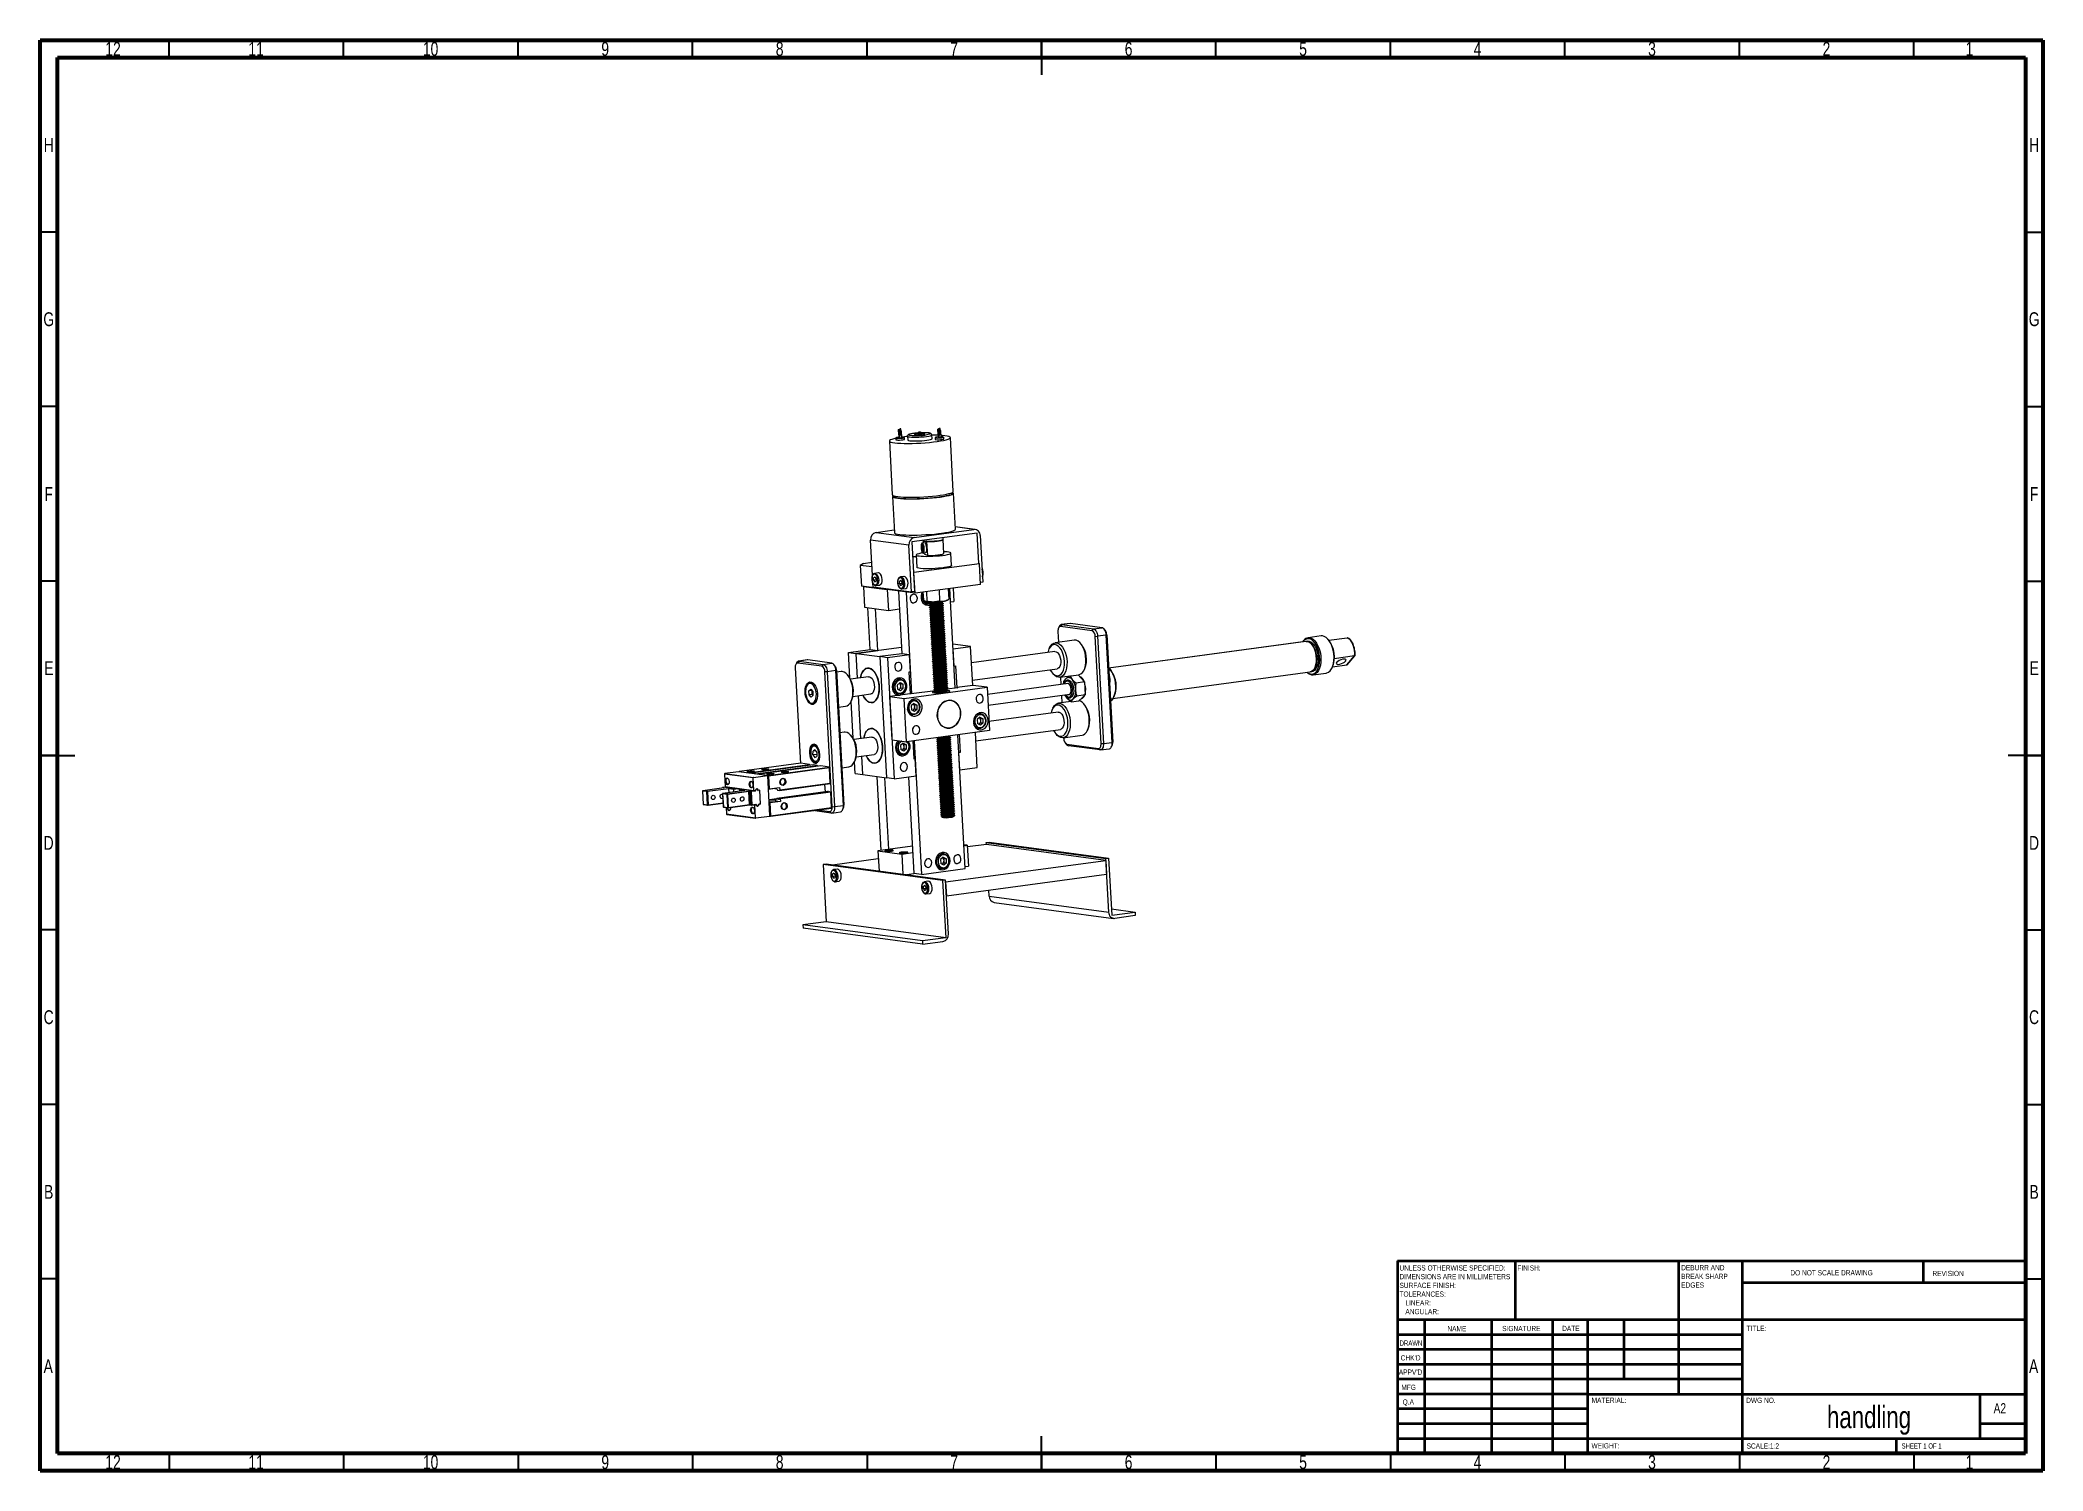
# Model space of a CAD drawing. Header units: millimetres. Extents: x 15 to 589, y 5 to 415.
import ezdxf

# ---------------------------------------------------------------- set-up
doc = ezdxf.new("R2010")
doc.units = ezdxf.units.MM
doc.layers.get('0').update_dxf_attribs({"lineweight": 25})
doc.styles.add('SLDTEXTSTYLE0', font='TXT', dxfattribs={"width": 0.75})
doc.styles.add('SLDTEXTSTYLE1', font='TXT', dxfattribs={"width": 0.686449})
doc.styles.add('SLDTEXTSTYLE2', font='TXT', dxfattribs={"width": 0.6875})

msp = doc.modelspace()

# ---------------------------------------------------------------- texts
at = {"color": 7, "linetype": 'Continuous', "lineweight": 0}
for s, insert, char_height, attachment_point, style in [('12', (35.92, 414.44), 3.969, 2, 'SLDTEXTSTYLE0'), ('11', (76.92, 414.44), 3.969, 2, 'SLDTEXTSTYLE0'), ('10', (126.92, 414.44), 3.969, 2, 'SLDTEXTSTYLE0'), ('9', (176.96, 414.44), 3.97, 2, 'SLDTEXTSTYLE0'), ('8', (226.96, 414.44), 3.97, 2, 'SLDTEXTSTYLE0'), ('7', (276.96, 414.44), 3.97, 2, 'SLDTEXTSTYLE0'), ('6', (326.96, 414.44), 3.97, 2, 'SLDTEXTSTYLE0'), ('5', (376.96, 414.44), 3.97, 2, 'SLDTEXTSTYLE0'), ('4', (426.96, 414.44), 3.97, 2, 'SLDTEXTSTYLE0'), ('3', (476.96, 414.44), 3.97, 2, 'SLDTEXTSTYLE0'), ('2', (526.96, 414.44), 3.97, 2, 'SLDTEXTSTYLE0'), ('1', (567.96, 414.44), 3.97, 2, 'SLDTEXTSTYLE0'), ('H', (17.49, 386.94), 3.97, 2, 'SLDTEXTSTYLE0'), ('H', (586.49, 386.94), 3.97, 2, 'SLDTEXTSTYLE0'), ('G', (17.49, 337), 3.97, 2, 'SLDTEXTSTYLE0'), ('G', (586.49, 337), 3.97, 2, 'SLDTEXTSTYLE0'), ('F', (17.46, 286.94), 3.97, 2, 'SLDTEXTSTYLE0'), ('F', (586.46, 286.94), 3.97, 2, 'SLDTEXTSTYLE0'), ('E', (17.51, 237), 3.97, 2, 'SLDTEXTSTYLE0'), ('E', (586.51, 237), 3.97, 2, 'SLDTEXTSTYLE0'), ('D', (17.45, 186.94), 3.97, 2, 'SLDTEXTSTYLE0'), ('D', (586.45, 186.94), 3.97, 2, 'SLDTEXTSTYLE0'), ('C', (17.46, 137), 3.97, 2, 'SLDTEXTSTYLE0'), ('C', (586.46, 137), 3.97, 2, 'SLDTEXTSTYLE0'), ('B', (17.47, 86.94), 3.97, 2, 'SLDTEXTSTYLE0'), ('B', (586.47, 86.94), 3.97, 2, 'SLDTEXTSTYLE0'), ('FINISH:', (438.37, 63.92), 1.5, 1, 'SLDTEXTSTYLE0'), ('DO NOT SCALE DRAWING', (516.61, 62.53), 1.5, 1, 'SLDTEXTSTYLE0'), ('REVISION', (557.33, 62.33), 1.5, 1, 'SLDTEXTSTYLE0'), ('NAME', (418.32, 46.5), 1.5, 1, 'SLDTEXTSTYLE0'), ('SIGNATURE', (434.03, 46.56), 1.5, 1, 'SLDTEXTSTYLE0'), ('DATE', (451.21, 46.58), 1.5, 1, 'SLDTEXTSTYLE0'), ('TITLE:', (504.09, 46.58), 1.5, 1, 'SLDTEXTSTYLE0'), ('DRAWN', (404.64, 42.38), 1.5, 1, 'SLDTEXTSTYLE1'), ('A', (17.34, 37), 3.97, 2, 'SLDTEXTSTYLE0'), ("CHK'D", (404.94, 38.16), 1.5, 1, 'SLDTEXTSTYLE0'), ('A', (586.34, 37), 3.97, 2, 'SLDTEXTSTYLE0'), ("APPV'D", (404.4, 34.07), 1.5, 1, 'SLDTEXTSTYLE0'), ('MFG', (405.12, 29.72), 1.5, 1, 'SLDTEXTSTYLE0'), ('Q.A', (405.51, 25.5), 1.5, 1, 'SLDTEXTSTYLE0'), ('MATERIAL:', (459.65, 25.99), 1.5, 1, 'SLDTEXTSTYLE0'), ('DWG NO.', (503.95, 25.99), 1.5, 1, 'SLDTEXTSTYLE0'), ('handling', (539.15, 23.61), 6.35, 2, 'SLDTEXTSTYLE0'), ('A2', (574.87, 24.41), 2.91, 1, 'SLDTEXTSTYLE0'), ('WEIGHT:', (459.62, 12.95), 1.499, 1, 'SLDTEXTSTYLE0'), ('SCALE:1:2', (504.07, 12.9), 1.5, 1, 'SLDTEXTSTYLE0'), ('SHEET 1 OF 1', (548.48, 12.9), 1.5, 1, 'SLDTEXTSTYLE2'), ('12', (35.92, 9.5), 3.969, 2, 'SLDTEXTSTYLE0'), ('11', (76.92, 9.5), 3.969, 2, 'SLDTEXTSTYLE0'), ('10', (126.92, 9.5), 3.969, 2, 'SLDTEXTSTYLE0'), ('9', (176.96, 9.5), 3.97, 2, 'SLDTEXTSTYLE0'), ('8', (226.96, 9.5), 3.97, 2, 'SLDTEXTSTYLE0'), ('7', (276.96, 9.5), 3.97, 2, 'SLDTEXTSTYLE0'), ('6', (326.96, 9.5), 3.97, 2, 'SLDTEXTSTYLE0'), ('5', (376.96, 9.5), 3.97, 2, 'SLDTEXTSTYLE0'), ('4', (426.96, 9.5), 3.97, 2, 'SLDTEXTSTYLE0'), ('3', (476.96, 9.5), 3.97, 2, 'SLDTEXTSTYLE0'), ('2', (526.96, 9.5), 3.97, 2, 'SLDTEXTSTYLE0'), ('1', (567.96, 9.5), 3.97, 2, 'SLDTEXTSTYLE0')]:
    msp.add_mtext(s, dxfattribs=dict(at, insert=insert, char_height=char_height, attachment_point=attachment_point, style=style))

# ---------------------------------------------------------------- blocks, each defined once
blk = doc.blocks.new('SW_NOTE_0')
at = {"color": 0, "linetype": 'Continuous', "lineweight": 0, "char_height": 1.5, "attachment_point": 1, "style": 'SLDTEXTSTYLE0'}
for s, insert in [('UNLESS OTHERWISE SPECIFIED:', (0, 1.93)), ('TOLERANCES:', (0, -5.57)), ('SURFACE FINISH:', (0, -3.07)), ('DIMENSIONS ARE IN MILLIMETERS', (0, -0.57)), ('ANGULAR:', (1.69, -10.57)), ('LINEAR:', (1.69, -8.07))]:
    blk.add_mtext(s, dxfattribs=dict(at, insert=insert))
blk = doc.blocks.new('SW_NOTE_0_1')
at = {"color": 0, "linetype": 'Continuous', "lineweight": 0, "char_height": 1.5, "attachment_point": 1, "style": 'SLDTEXTSTYLE0'}
for s, insert in [('DEBURR AND', (0, 1.93)), ('BREAK SHARP', (0, -0.57)), ('EDGES', (0, -3.07))]:
    blk.add_mtext(s, dxfattribs=dict(at, insert=insert))

# ---------------------------------------------------------------- linework, layer by layer
at = {"color": 7, "linetype": 'Continuous', "lineweight": 70}
for p, q in [((15, 5), (15, 415)), ((15, 415), (589, 415)), ((589, 415), (589, 5)), ((20, 10), (20, 410)), ((20, 410), (584, 410)), ((584, 410), (584, 10)), ((584, 10), (20, 10)), ((589, 5), (15, 5))]:
    msp.add_line(p, q, dxfattribs=at)
at = {"color": 7, "linetype": 'Continuous', "lineweight": 35}
for p, q in [((52, 410), (52, 415)), ((102, 410), (102, 415)), ((152, 410), (152, 415)), ((202, 410), (202, 415)), ((252, 410), (252, 415)), ((302, 415), (302, 405)), ((302, 410), (302, 415)), ((352, 410), (352, 415)), ((402, 410), (402, 415)), ((452, 410), (452, 415)), ((502, 410), (502, 415)), ((552, 410), (552, 415)), ((20, 360), (15, 360)), ((584, 360), (589, 360)), ((20, 310), (15, 310)), ((584, 310), (589, 310)), ((20, 260), (15, 260)), ((584, 260), (589, 260)), ((15, 210), (25, 210)), ((20, 210), (15, 210)), ((589, 210), (579, 210)), ((584, 210), (589, 210)), ((20, 160), (15, 160)), ((584, 160), (589, 160)), ((20, 110), (15, 110)), ((584, 110), (589, 110)), ((20, 60), (15, 60)), ((584, 60), (589, 60)), ((302, 5), (302, 15)), ((52, 10), (52, 5)), ((102, 10), (102, 5)), ((152, 10), (152, 5)), ((202, 10), (202, 5)), ((252, 10), (252, 5)), ((302, 10), (302, 5)), ((352, 10), (352, 5)), ((402, 10), (402, 5)), ((452, 10), (452, 5)), ((502, 10), (502, 5)), ((552, 10), (552, 5))]:
    msp.add_line(p, q, dxfattribs=at)
at = {"color": 18, "linetype": 'Continuous', "lineweight": 25, "true_color": 0x000000}
for p, q in [((258.41, 300.12), (259.25, 284.71)), ((260.26, 300.98), (260.28, 300.49)), ((261.02, 303.44), (261.46, 303.61)), ((261.02, 302.78), (261.02, 303.44)), ((261.02, 303.44), (261.26, 303.44)), ((261.25, 302.78), (261.02, 302.78)), ((261.02, 302.78), (261.12, 300.95)), ((261.35, 300.95), (261.12, 300.95)), ((261.26, 303.44), (261.25, 302.78)), ((261.25, 302.78), (261.35, 300.95)), ((261.26, 303.44), (261.7, 303.61)), ((261.37, 302.22), (261.35, 302.72)), ((261.35, 300.95), (261.87, 301.15)), ((261.7, 303.61), (261.46, 303.61)), ((261.69, 302.85), (261.46, 302.85)), ((261.46, 302.85), (261.48, 302.35)), ((261.72, 302.35), (261.48, 302.35)), ((261.69, 302.85), (261.72, 302.35)), ((261.77, 302.98), (261.7, 303.61)), ((261.77, 302.98), (261.87, 301.15)), ((262.78, 300.62), (262.75, 301.12)), ((263.6, 301.4), (263.65, 300.41)), ((266.55, 302.31), (266.57, 301.89)), ((267.57, 301.94), (267.55, 302.36)), ((270.64, 300.79), (270.59, 301.78)), ((271.49, 301.07), (271.51, 300.58)), ((272.26, 302.87), (272.27, 303.53)), ((272.5, 302.87), (272.26, 302.87)), ((272.26, 302.87), (272.36, 301.04)), ((272.71, 303.7), (272.27, 303.53)), ((272.27, 303.53), (272.5, 303.54)), ((272.6, 301.04), (272.36, 301.04)), ((272.94, 303.71), (272.5, 303.54)), ((272.5, 303.54), (272.5, 302.87)), ((272.5, 302.87), (272.6, 301.04)), ((272.59, 302.81), (272.62, 302.31)), ((273.12, 301.24), (272.6, 301.04)), ((272.7, 302.94), (272.94, 302.94)), ((272.73, 302.45), (272.7, 302.94)), ((272.94, 303.71), (272.71, 303.7)), ((272.73, 302.45), (272.96, 302.45)), ((273.02, 303.08), (272.94, 303.71)), ((272.96, 302.45), (272.94, 302.94)), ((273.02, 303.08), (273.12, 301.24)), ((274.01, 300.71), (273.98, 301.21)), ((276.73, 285.67), (275.88, 301.08)), ((259.28, 284.21), (259.85, 273.86)), ((277.32, 274.82), (276.75, 285.17)), ((283.02, 274.77), (277.28, 275.54)), ((263.98, 270.25), (253.02, 271.72)), ((253.57, 261.7), (253.02, 271.72)), ((254.58, 273.92), (259.81, 274.63)), ((254.58, 273.92), (265.54, 272.46)), ((264.71, 256.87), (263.98, 270.25)), ((283.59, 273.72), (264.81, 271.19)), ((264.81, 271.19), (265.58, 256.99)), ((265.54, 272.46), (282.65, 274.76)), ((267.66, 269.77), (267.77, 270.02)), ((267.87, 269.79), (267.66, 269.77)), ((267.91, 269.7), (267.77, 270.02)), ((268.66, 270.9), (267.83, 270.83)), ((268.22, 270.86), (268.18, 271.53)), ((268.35, 271.5), (268.35, 271.46)), ((269.16, 271.3), (268.94, 271.39)), ((269.38, 267.34), (269.16, 271.3)), ((273.83, 272.01), (273.81, 272.4)), ((274.05, 267.9), (273.84, 271.86)), ((282.65, 274.76), (277.29, 275.48)), ((284.07, 264.97), (283.59, 273.72)), ((284.43, 273.01), (285.16, 259.63)), ((250.94, 265.04), (250.08, 264.48)), ((250.08, 264.48), (250.41, 258.53)), ((253.44, 264.03), (250.08, 264.48)), ((250.94, 265.04), (253.37, 265.36)), ((266.09, 266.93), (265.04, 266.9)), ((284.21, 264.96), (265.42, 262.42)), ((266.06, 267.46), (266.26, 263.89)), ((267.66, 269.77), (267.7, 269.19)), ((267.94, 269.22), (267.7, 269.19)), ((267.7, 269.19), (267.84, 268.87)), ((267.95, 269.12), (267.84, 268.87)), ((267.91, 269.7), (267.95, 269.12)), ((268.07, 268.09), (268.89, 268.16)), ((268.39, 267.76), (268.37, 268.11)), ((268.39, 267.76), (269.38, 267.34)), ((276.25, 264.44), (276.05, 268.01)), ((284.07, 264.97), (284.21, 264.96)), ((284.53, 259.01), (284.21, 264.96)), ((265.75, 256.48), (250.41, 258.53)), ((250.96, 258.46), (257.8, 257.54)), ((250.96, 258.46), (251.28, 252.51)), ((253.75, 258.34), (253.7, 259.32)), ((253.75, 258.34), (264.71, 256.87)), ((253.88, 260.2), (253.89, 260.9)), ((254.57, 260.29), (253.88, 260.2)), ((253.88, 260.2), (254.21, 259.72)), ((254.24, 261.12), (253.89, 260.9)), ((254.35, 260.96), (253.89, 260.9)), ((253.94, 262.1), (254.17, 262.18)), ((255.16, 262.31), (254.16, 262.18)), ((254.21, 259.72), (254.57, 259.94)), ((254.24, 261.12), (254.58, 260.65)), ((254.58, 260.65), (254.57, 259.94)), ((254.63, 258.71), (255.63, 258.84)), ((254.68, 258.72), (254.63, 258.71)), ((261.27, 259.21), (261.29, 259.91)), ((261.97, 259.3), (261.27, 259.21)), ((261.27, 259.21), (261.61, 258.73)), ((261.64, 260.13), (261.29, 259.91)), ((261.75, 259.97), (261.29, 259.91)), ((261.34, 261.1), (261.57, 261.19)), ((262.56, 261.32), (261.56, 261.19)), ((261.61, 258.73), (261.96, 258.95)), ((261.64, 260.13), (261.97, 259.65)), ((261.97, 259.65), (261.96, 258.95)), ((265.42, 262.42), (265.29, 262.44)), ((265.75, 256.48), (265.42, 262.42)), ((284.53, 259.01), (265.75, 256.48)), ((285.16, 259.63), (284.5, 259.54)), ((257.8, 257.54), (258.13, 251.59)), ((260.98, 257.11), (261.96, 239.16)), ((262.03, 257.72), (263.03, 257.85)), ((262.07, 257.73), (262.03, 257.72)), ((263.17, 256.82), (264.77, 227.65)), ((265.58, 256.99), (264.71, 256.87)), ((268.02, 256.78), (268.14, 254.61)), ((268.14, 254.61), (268.67, 254.13)), ((268.18, 253.58), (269.35, 253.42)), ((269.02, 256.92), (269.17, 254.22)), ((269.86, 253.71), (269.86, 253.62)), ((269.89, 253.09), (269.89, 253)), ((270.2, 253.97), (270.2, 253.94)), ((270.23, 253.43), (270.23, 253.32)), ((270.26, 252.82), (270.27, 252.7)), ((271.07, 253.67), (271.07, 253.58)), ((271.1, 253.05), (271.1, 252.96)), ((271.19, 253.92), (271.19, 253.98)), ((271.22, 253.3), (271.22, 253.43)), ((271.26, 252.68), (271.25, 252.81)), ((272.63, 257.4), (272.8, 254.3)), ((272.8, 254.3), (274.12, 254.25)), ((273.43, 253.8), (273.43, 253.88)), ((273.47, 253.18), (273.46, 253.26)), ((273.5, 252.56), (273.5, 252.64)), ((273.77, 254.15), (273.77, 254.19)), ((273.8, 253.53), (273.8, 253.62)), ((273.84, 252.91), (273.83, 253)), ((274.96, 254.49), (275.44, 254.8)), ((275.24, 257.76), (275.41, 254.78)), ((275.41, 254.78), (275.37, 254.77)), ((277.29, 229.34), (275.73, 257.82)), ((275.94, 254), (276.91, 254.13)), ((276.7, 257.95), (276.91, 254.13)), ((251.28, 252.51), (258.13, 251.59)), ((252.92, 240.37), (252.27, 252.38)), ((255.12, 240.08), (254.46, 252.09)), ((258.13, 251.59), (261.26, 252.02)), ((269.92, 252.47), (269.93, 252.38)), ((269.96, 251.86), (269.96, 251.76)), ((269.99, 251.24), (270, 251.15)), ((270.03, 250.62), (270.03, 250.53)), ((270.06, 250), (270.06, 249.91)), ((270.09, 249.38), (270.1, 249.29)), ((270.13, 248.76), (270.13, 248.67)), ((270.16, 248.14), (270.17, 248.05)), ((270.2, 247.52), (270.2, 247.43)), ((270.23, 246.9), (270.23, 246.81)), ((270.29, 252.2), (270.3, 252.08)), ((270.33, 251.57), (270.33, 251.46)), ((270.36, 250.96), (270.37, 250.84)), ((270.4, 250.34), (270.4, 250.22)), ((270.43, 249.72), (270.44, 249.6)), ((270.46, 249.1), (270.47, 248.98)), ((270.5, 248.48), (270.5, 248.36)), ((270.53, 247.86), (270.54, 247.74)), ((270.57, 247.24), (270.57, 247.12)), ((271.13, 252.43), (271.14, 252.34)), ((271.17, 251.81), (271.17, 251.72)), ((271.2, 251.19), (271.21, 251.1)), ((271.23, 250.58), (271.24, 250.48)), ((271.27, 249.96), (271.27, 249.87)), ((271.29, 252.06), (271.28, 252.19)), ((271.3, 249.34), (271.31, 249.25)), ((271.32, 251.45), (271.32, 251.57)), ((271.34, 248.72), (271.34, 248.63)), ((271.36, 250.83), (271.35, 250.95)), ((271.37, 248.1), (271.38, 248.01)), ((271.39, 250.21), (271.39, 250.33)), ((271.4, 247.48), (271.41, 247.39)), ((271.43, 249.59), (271.42, 249.71)), ((271.44, 246.86), (271.44, 246.77)), ((271.46, 248.97), (271.45, 249.09)), ((271.49, 248.35), (271.49, 248.47)), ((271.53, 247.73), (271.52, 247.85)), ((271.56, 247.11), (271.56, 247.23)), ((273.54, 251.94), (273.53, 252.02)), ((273.57, 251.32), (273.57, 251.4)), ((273.6, 250.71), (273.6, 250.78)), ((273.67, 249.47), (273.67, 249.54)), ((273.71, 248.85), (273.7, 248.92)), ((273.74, 248.23), (273.74, 248.3)), ((273.77, 247.61), (273.77, 247.68)), ((273.81, 246.99), (273.8, 247.07)), ((273.87, 252.29), (273.87, 252.38)), ((273.91, 251.67), (273.9, 251.76)), ((273.94, 251.05), (273.94, 251.14)), ((273.97, 250.43), (273.97, 250.52)), ((274.01, 249.81), (274, 249.9)), ((274.04, 249.19), (274.04, 249.28)), ((274.08, 248.57), (274.07, 248.66)), ((274.11, 247.95), (274.11, 248.04)), ((274.14, 247.33), (274.14, 247.43)), ((307.05, 246.94), (306.85, 246.52)), ((307.83, 247.49), (307.44, 246.94)), ((316.48, 245.72), (307.44, 246.94)), ((310.17, 247.83), (307.67, 247.49)), ((310.33, 247.83), (307.83, 247.49)), ((307.83, 247.49), (316.87, 246.28)), ((310.33, 247.83), (310.17, 247.83)), ((319.37, 246.61), (310.33, 247.83)), ((270.26, 246.28), (270.27, 246.19)), ((270.3, 245.66), (270.3, 245.57)), ((270.33, 245.04), (270.34, 244.95)), ((270.36, 244.42), (270.37, 244.33)), ((270.4, 243.8), (270.4, 243.71)), ((270.43, 243.18), (270.44, 243.09)), ((270.47, 242.57), (270.47, 242.47)), ((270.5, 241.95), (270.51, 241.86)), ((270.53, 241.33), (270.54, 241.24)), ((270.6, 246.62), (270.61, 246.5)), ((270.63, 246), (270.64, 245.88)), ((270.67, 245.38), (270.67, 245.27)), ((270.7, 244.76), (270.71, 244.65)), ((270.74, 244.14), (270.74, 244.03)), ((270.77, 243.52), (270.78, 243.41)), ((270.8, 242.9), (270.81, 242.79)), ((270.84, 242.29), (270.84, 242.17)), ((270.87, 241.67), (270.88, 241.55)), ((271.47, 246.24), (271.48, 246.15)), ((271.51, 245.62), (271.51, 245.53)), ((271.54, 245), (271.55, 244.91)), ((271.57, 244.38), (271.58, 244.29)), ((271.6, 246.49), (271.59, 246.61)), ((271.61, 243.76), (271.61, 243.67)), ((271.63, 245.87), (271.62, 245.99)), ((271.64, 243.14), (271.65, 243.05)), ((271.66, 245.25), (271.66, 245.37)), ((271.68, 242.52), (271.68, 242.43)), ((271.7, 244.63), (271.69, 244.76)), ((271.71, 241.9), (271.71, 241.81)), ((271.73, 244.01), (271.73, 244.14)), ((271.74, 241.29), (271.75, 241.19)), ((271.77, 243.39), (271.76, 243.52)), ((271.8, 242.78), (271.79, 242.9)), ((271.83, 242.16), (271.83, 242.28)), ((271.87, 241.54), (271.86, 241.66)), ((273.84, 246.37), (273.84, 246.44)), ((273.88, 245.75), (273.87, 245.83)), ((273.91, 245.13), (273.9, 245.21)), ((273.94, 244.51), (273.94, 244.59)), ((273.98, 243.89), (273.97, 243.97)), ((274.01, 243.27), (274.01, 243.35)), ((274.04, 242.65), (274.04, 242.73)), ((274.08, 242.04), (274.07, 242.11)), ((274.18, 246.72), (274.17, 246.81)), ((274.21, 246.1), (274.21, 246.19)), ((274.25, 245.48), (274.24, 245.57)), ((274.28, 244.86), (274.27, 244.95)), ((274.31, 244.24), (274.31, 244.33)), ((274.35, 243.62), (274.34, 243.71)), ((274.38, 243), (274.38, 243.09)), ((274.42, 242.38), (274.41, 242.47)), ((274.45, 241.76), (274.44, 241.85)), ((274.48, 241.14), (274.48, 241.23)), ((281.69, 241.23), (276.6, 241.92)), ((276.68, 240.56), (281.69, 241.23)), ((282.3, 230.09), (281.69, 241.23)), ((311.32, 243.05), (305.89, 242.32)), ((306.7, 245.56), (306.87, 242.45)), ((313.48, 241.79), (313.18, 242.14)), ((316.48, 245.72), (316.87, 246.28)), ((316.87, 246.28), (319.37, 246.61)), ((317.38, 244.13), (318.07, 244.15)), ((319.06, 213.41), (317.38, 244.13)), ((320.58, 244.49), (318.07, 244.15)), ((318.07, 244.15), (319.75, 213.43)), ((320.26, 245.9), (319.96, 246.25)), ((320.58, 244.49), (320.72, 244.58)), ((322.26, 213.77), (320.58, 244.49)), ((320.72, 244.58), (322.4, 213.86)), ((378.28, 242.75), (321.24, 235.05)), ((377.8, 242.69), (321.24, 235.05)), ((376.88, 242.56), (377.25, 243.08)), ((377.13, 242.84), (376.92, 242.57)), ((378.32, 242.76), (378.28, 242.75)), ((382.16, 244.26), (378.4, 243.75)), ((384.38, 243.01), (389.64, 243.72)), ((389.71, 243.71), (389.64, 243.72)), ((231.76, 236.48), (231.56, 236.07)), ((232.54, 237.03), (232.15, 236.48)), ((239, 235.56), (232.15, 236.48)), ((234.89, 237.37), (232.38, 237.03)), ((235.04, 237.37), (232.54, 237.03)), ((232.54, 237.03), (239.39, 236.12)), ((235.04, 237.37), (234.89, 237.37)), ((241.89, 236.45), (235.04, 237.37)), ((239.39, 236.12), (239, 235.56)), ((239.39, 236.12), (241.89, 236.45)), ((242.78, 235.74), (242.48, 236.09)), ((246.66, 239.53), (252.92, 240.37)), ((246.66, 239.53), (248.85, 239.24)), ((247.06, 232.28), (246.66, 239.53)), ((261.86, 240.99), (248.85, 239.24)), ((248.85, 239.24), (255.12, 240.08)), ((249.24, 232.15), (248.85, 239.24)), ((248.85, 239.24), (255.7, 238.32)), ((252.92, 240.37), (255.12, 240.08)), ((261.96, 239.16), (255.7, 238.32)), ((257.89, 238.02), (255.7, 238.32)), ((255.7, 238.32), (257.6, 203.64)), ((264.16, 238.87), (257.89, 238.02)), ((257.89, 238.02), (259.79, 203.34)), ((264.16, 238.87), (261.96, 239.16)), ((264.43, 233.91), (264.16, 238.87)), ((270.57, 240.72), (270.59, 240.73)), ((270.57, 240.71), (270.57, 240.62)), ((270.6, 240.09), (270.61, 240)), ((270.64, 239.47), (270.64, 239.38)), ((270.67, 238.85), (270.67, 238.76)), ((270.7, 238.23), (270.71, 238.14)), ((270.74, 237.61), (270.74, 237.52)), ((270.77, 236.99), (270.78, 236.9)), ((270.81, 236.37), (270.81, 236.28)), ((270.84, 235.75), (270.84, 235.66)), ((270.91, 241.05), (270.91, 240.93)), ((270.94, 240.43), (270.95, 240.31)), ((270.97, 239.81), (270.98, 239.69)), ((271.01, 239.19), (271.01, 239.07)), ((271.04, 238.57), (271.05, 238.45)), ((271.07, 237.95), (271.08, 237.83)), ((271.11, 237.33), (271.12, 237.21)), ((271.14, 236.71), (271.15, 236.59)), ((271.18, 236.09), (271.18, 235.98)), ((271.21, 235.47), (271.22, 235.36)), ((271.78, 240.67), (271.78, 240.58)), ((271.81, 240.05), (271.82, 239.96)), ((271.85, 239.43), (271.85, 239.34)), ((271.88, 238.81), (271.88, 238.72)), ((271.9, 240.92), (271.89, 241.04)), ((271.91, 238.19), (271.92, 238.1)), ((271.94, 240.3), (271.93, 240.42)), ((271.95, 237.57), (271.95, 237.48)), ((271.97, 239.68), (271.96, 239.8)), ((271.98, 236.95), (271.99, 236.86)), ((272, 239.06), (272, 239.18)), ((272.02, 236.33), (272.02, 236.24)), ((272.04, 238.44), (272.03, 238.56)), ((272.05, 235.71), (272.05, 235.62)), ((272.07, 237.82), (272.06, 237.94)), ((272.11, 237.2), (272.1, 237.32)), ((272.14, 236.58), (272.13, 236.7)), ((272.17, 235.96), (272.17, 236.08)), ((272.21, 235.34), (272.2, 235.47)), ((274.15, 240.8), (274.14, 240.87)), ((274.18, 240.18), (274.18, 240.25)), ((274.21, 239.56), (274.21, 239.63)), ((274.25, 238.94), (274.24, 239.01)), ((274.28, 238.32), (274.28, 238.39)), ((274.32, 237.7), (274.31, 237.77)), ((274.35, 237.08), (274.35, 237.16)), ((274.38, 236.46), (274.38, 236.54)), ((274.42, 235.84), (274.41, 235.92)), ((274.52, 240.52), (274.51, 240.61)), ((274.55, 239.9), (274.55, 239.99)), ((274.59, 239.28), (274.58, 239.37)), ((274.62, 238.66), (274.61, 238.75)), ((274.65, 238.04), (274.65, 238.14)), ((274.69, 237.43), (274.68, 237.52)), ((274.72, 236.81), (274.72, 236.9)), ((274.75, 236.19), (274.75, 236.28)), ((274.79, 235.57), (274.78, 235.66)), ((276.95, 235.6), (276.68, 240.56)), ((276.95, 235.6), (277.37, 235.66)), ((277.37, 235.66), (277.71, 229.39)), ((305.81, 239.79), (281.94, 236.57)), ((304.34, 240.95), (304.14, 240.53)), ((385.41, 235.4), (389.47, 235.95)), ((391.73, 238.52), (385.9, 237.74)), ((389.47, 235.95), (391.73, 238.52)), ((389.58, 236.01), (391.82, 238.57)), ((231.41, 235.11), (232.91, 207.75)), ((235.99, 230.7), (235.55, 230.65)), ((240.59, 233.99), (239.9, 233.97)), ((242.02, 195.32), (239.9, 233.97)), ((243.1, 234.33), (240.59, 233.99)), ((240.59, 233.99), (242.71, 195.34)), ((243.24, 234.42), (243.1, 234.33)), ((245.21, 195.68), (243.1, 234.33)), ((243.24, 234.42), (245.36, 195.77)), ((244.54, 234.04), (243.27, 233.87)), ((246.7, 232.78), (246.4, 233.13)), ((252.42, 232.58), (247.29, 231.89)), ((261.66, 231.84), (260.49, 232)), ((261.45, 230.87), (260.64, 230.18)), ((260.64, 230.18), (260.7, 229.03)), ((261.25, 230.7), (261.63, 230.5)), ((261.45, 230.87), (262.32, 230.41)), ((261.63, 230.5), (262.32, 230.41)), ((261.66, 229.92), (261.63, 230.5)), ((261.7, 229.35), (261.66, 229.92)), ((262.38, 229.26), (262.32, 230.41)), ((264.43, 233.91), (264.01, 233.86)), ((264.01, 233.86), (264.35, 227.66)), ((270.87, 235.13), (270.88, 235.04)), ((270.91, 234.51), (270.91, 234.42)), ((270.94, 233.9), (270.95, 233.8)), ((270.98, 233.28), (270.98, 233.18)), ((271.01, 232.66), (271.01, 232.57)), ((271.04, 232.04), (271.05, 231.95)), ((271.08, 231.42), (271.08, 231.33)), ((271.11, 230.8), (271.12, 230.71)), ((271.15, 230.18), (271.15, 230.09)), ((271.24, 234.85), (271.25, 234.74)), ((271.28, 234.23), (271.28, 234.12)), ((271.31, 233.62), (271.32, 233.5)), ((271.35, 233), (271.35, 232.88)), ((271.38, 232.37), (271.39, 232.26)), ((271.41, 231.76), (271.42, 231.64)), ((271.45, 231.14), (271.45, 231.02)), ((271.48, 230.52), (271.49, 230.4)), ((271.52, 229.9), (271.52, 229.78)), ((272.08, 235.09), (272.09, 235)), ((272.12, 234.47), (272.12, 234.38)), ((272.15, 233.85), (272.16, 233.76)), ((272.18, 233.23), (272.19, 233.14)), ((272.22, 232.62), (272.22, 232.52)), ((272.24, 234.72), (272.23, 234.85)), ((272.25, 232), (272.26, 231.9)), ((272.27, 234.1), (272.27, 234.23)), ((272.29, 231.38), (272.29, 231.29)), ((272.31, 233.49), (272.3, 233.61)), ((272.32, 230.76), (272.33, 230.67)), ((272.34, 232.87), (272.34, 232.99)), ((272.35, 230.14), (272.36, 230.05)), ((272.38, 232.25), (272.37, 232.37)), ((272.41, 231.63), (272.4, 231.75)), ((272.44, 231.01), (272.44, 231.13)), ((272.48, 230.39), (272.47, 230.51)), ((272.51, 229.77), (272.51, 229.89)), ((274.49, 234.6), (274.48, 234.68)), ((274.52, 233.98), (274.52, 234.06)), ((274.55, 233.36), (274.55, 233.44)), ((274.59, 232.75), (274.58, 232.82)), ((274.62, 232.13), (274.62, 232.2)), ((274.66, 231.51), (274.65, 231.58)), ((274.69, 230.89), (274.69, 230.96)), ((274.72, 230.27), (274.72, 230.34)), ((274.76, 229.65), (274.75, 229.72)), ((274.82, 234.95), (274.82, 235.04)), ((274.86, 234.33), (274.85, 234.42)), ((274.89, 233.71), (274.89, 233.8)), ((274.92, 233.09), (274.92, 233.18)), ((274.96, 232.47), (274.95, 232.56)), ((274.99, 231.85), (274.99, 231.94)), ((275.03, 231.23), (275.02, 231.32)), ((275.06, 230.61), (275.06, 230.7)), ((275.09, 229.99), (275.09, 230.08)), ((282.3, 230.09), (277.71, 229.47)), ((282.22, 231.56), (306.48, 234.83)), ((286.41, 229.54), (282.3, 230.09)), ((309.68, 230.62), (286.52, 227.49)), ((305.07, 233.68), (305.37, 233.33)), ((307.23, 232.41), (312.66, 233.14)), ((307.41, 232.44), (307.53, 230.33)), ((308.31, 230.43), (308.4, 231.23)), ((308.4, 231.23), (309, 232.01)), ((309.7, 231.63), (309.49, 231.6)), ((310.08, 232.85), (310.78, 231.77)), ((314.31, 231.07), (311.96, 230.76)), ((313.37, 232.12), (312.47, 233.12)), ((314.31, 231.07), (313.37, 232.12)), ((314.21, 234.52), (314.4, 234.94)), ((314.31, 231.07), (314.41, 229.21)), ((321.72, 226.24), (378.98, 233.97)), ((321.72, 226.24), (378.98, 233.97)), ((379.04, 233.97), (379.46, 234.03)), ((379.46, 234.03), (379.5, 234.04)), ((379.84, 233.1), (383.59, 233.6)), ((235.35, 228.51), (235.88, 228.98)), ((236.19, 228.62), (235.35, 228.51)), ((235.4, 227.36), (235.35, 228.51)), ((236.32, 227.48), (235.4, 227.36)), ((235.98, 226.69), (235.4, 227.36)), ((235.88, 228.98), (236.46, 228.31)), ((236.51, 227.17), (235.98, 226.69)), ((236.3, 228.06), (236.28, 228.52)), ((236.32, 227.48), (236.3, 228.06)), ((236.31, 225.03), (236.75, 225.09)), ((236.5, 227.27), (236.32, 227.48)), ((236.46, 228.31), (236.51, 227.17)), ((243.82, 223.86), (245.87, 224.13)), ((247.43, 225.51), (247.62, 225.92)), ((248.01, 214.94), (247.43, 225.52)), ((247.95, 226.94), (253.09, 227.63)), ((250.19, 214.81), (249.52, 227.15)), ((264.35, 227.66), (258.51, 226.88)), ((259.18, 214.49), (258.51, 226.88)), ((258.51, 226.88), (262.61, 226.32)), ((259.92, 227.79), (261.09, 227.63)), ((261.57, 228.57), (260.7, 229.03)), ((261.29, 229), (261.09, 228.83)), ((261.7, 229.35), (261.29, 229)), ((262.38, 229.26), (261.57, 228.57)), ((261.7, 229.35), (262.38, 229.26)), ((262.61, 226.32), (286.41, 229.54)), ((263.29, 213.94), (262.61, 226.32)), ((264.62, 227.63), (264.35, 227.66)), ((271.59, 228.57), (264.62, 227.63)), ((265.44, 224.92), (264.64, 224.23)), ((264.64, 224.23), (264.7, 223.08)), ((265.65, 225.9), (264.89, 226)), ((265.25, 224.75), (265.63, 224.55)), ((265.44, 224.92), (266.32, 224.46)), ((265.63, 224.55), (266.32, 224.46)), ((265.66, 223.98), (265.63, 224.55)), ((265.69, 223.4), (265.66, 223.98)), ((266.38, 223.31), (266.32, 224.46)), ((271.18, 229.56), (271.18, 229.47)), ((271.21, 228.94), (271.22, 228.85)), ((271.25, 228.32), (271.25, 228.23)), ((271.55, 229.28), (271.56, 229.16)), ((271.58, 228.66), (271.59, 228.54)), ((271.62, 228.04), (271.62, 227.95)), ((272.39, 229.52), (272.39, 229.43)), ((272.42, 228.9), (272.43, 228.81)), ((272.46, 228.28), (272.46, 228.19)), ((272.55, 229.15), (272.54, 229.27)), ((272.58, 228.53), (272.57, 228.65)), ((272.61, 227.94), (272.61, 228.03)), ((274.79, 229.03), (274.79, 229.1)), ((274.83, 228.41), (274.82, 228.49)), ((277.98, 229.43), (274.91, 229.02)), ((275.31, 228.55), (275, 228.58)), ((275.13, 229.37), (275.12, 229.47)), ((275.16, 228.75), (275.16, 228.85)), ((275.19, 228.19), (275.19, 228.23)), ((277.71, 229.47), (277.98, 229.43)), ((277.71, 229.47), (277.71, 229.39)), ((286.41, 229.54), (287.08, 217.15)), ((286.69, 224.39), (310.09, 227.55)), ((310.43, 225.47), (306.84, 224.98)), ((307.7, 227.22), (307.82, 225.11)), ((310.49, 225.42), (309.3, 226.43)), ((310.17, 226.55), (310.38, 226.58)), ((312.17, 227.04), (311.08, 226.19)), ((314.51, 227.35), (312.17, 227.04)), ((312.83, 225.73), (312.68, 225.71)), ((312.83, 225.73), (313.67, 226.54)), ((313.67, 226.54), (314.51, 227.35)), ((314.43, 224.45), (314.13, 224.8)), ((314.41, 229.21), (314.51, 227.35)), ((264.33, 221.79), (265.09, 221.68)), ((265.57, 222.62), (264.7, 223.08)), ((265.29, 223.06), (265.08, 222.88)), ((265.69, 223.4), (265.29, 223.06)), ((266.38, 223.31), (265.57, 222.62)), ((265.69, 223.4), (266.38, 223.31)), ((284.37, 220.99), (283.56, 220.3)), ((283.56, 220.3), (283.63, 219.15)), ((284.5, 218.69), (283.63, 219.15)), ((284.58, 221.96), (283.82, 222.06)), ((284.22, 219.12), (284.01, 218.95)), ((284.18, 220.82), (284.56, 220.62)), ((284.62, 219.47), (284.22, 219.12)), ((284.37, 220.99), (285.24, 220.53)), ((285.3, 219.38), (284.5, 218.69)), ((284.56, 220.62), (285.24, 220.53)), ((284.59, 220.04), (284.56, 220.62)), ((284.62, 219.47), (284.59, 220.04)), ((284.62, 219.47), (285.3, 219.38)), ((285.3, 219.38), (285.24, 220.53)), ((306.76, 222.45), (286.94, 219.77)), ((305.29, 223.6), (305.09, 223.19)), ((237.25, 213.07), (236.97, 213.03)), ((245.49, 216.7), (244.22, 216.53)), ((247.65, 215.44), (247.35, 215.79)), ((253.37, 215.24), (248.24, 214.55)), ((259.18, 214.49), (263.29, 213.94)), ((262.4, 213.53), (261.59, 212.84)), ((261.59, 212.84), (261.65, 211.69)), ((262.2, 213.36), (262.58, 213.16)), ((262.4, 213.53), (263.27, 213.07)), ((262.58, 213.16), (263.27, 213.07)), ((262.61, 212.58), (262.58, 213.16)), ((262.65, 212.01), (262.61, 212.58)), ((263.33, 211.92), (263.27, 213.07)), ((287.08, 217.15), (263.29, 213.94)), ((265.09, 214.18), (265.37, 209.08)), ((265.51, 214.24), (267.6, 175.92)), ((271.99, 214.7), (272, 214.6)), ((272.03, 214.08), (272.03, 213.99)), ((272.06, 213.46), (272.07, 213.37)), ((272.09, 212.84), (272.1, 212.75)), ((272.33, 215.03), (272.34, 214.92)), ((272.36, 214.42), (272.37, 214.3)), ((272.4, 213.8), (272.4, 213.68)), ((272.43, 213.18), (272.44, 213.06)), ((272.47, 212.56), (272.47, 212.44)), ((273.17, 215.27), (273.17, 215.18)), ((273.2, 214.65), (273.21, 214.56)), ((273.24, 214.04), (273.24, 213.94)), ((273.27, 213.42), (273.28, 213.33)), ((273.3, 212.8), (273.31, 212.71)), ((273.33, 214.91), (273.32, 215.03)), ((273.36, 214.29), (273.35, 214.41)), ((273.39, 213.67), (273.39, 213.79)), ((273.43, 213.05), (273.42, 213.17)), ((273.46, 212.43), (273.46, 212.55)), ((275.54, 215.4), (275.53, 215.48)), ((275.57, 214.79), (275.57, 214.86)), ((275.61, 214.17), (275.6, 214.24)), ((275.64, 213.55), (275.64, 213.62)), ((275.67, 212.93), (275.67, 213)), ((275.71, 212.31), (275.7, 212.38)), ((275.91, 215.13), (275.9, 215.22)), ((275.94, 214.51), (275.94, 214.6)), ((275.98, 213.89), (275.97, 213.98)), ((276.01, 213.27), (276.01, 213.36)), ((276.04, 212.65), (276.04, 212.74)), ((280.13, 177.61), (278.03, 215.93)), ((278.44, 215.98), (278.72, 210.89)), ((283.59, 206.55), (283.04, 216.6)), ((283.17, 214.22), (307.43, 217.49)), ((283.26, 217.85), (284.02, 217.75)), ((306.02, 216.34), (306.32, 215.99)), ((308.18, 215.07), (313.61, 215.8)), ((308.36, 215.1), (308.38, 214.84)), ((308.84, 213.52), (309.14, 213.17)), ((309.28, 213.25), (318.32, 212.03)), ((309.73, 212.81), (309.28, 213.25)), ((318.77, 211.59), (309.73, 212.81)), ((315.16, 217.18), (315.35, 217.6)), ((319.06, 213.41), (319.75, 213.43)), ((319.75, 213.43), (322.26, 213.77)), ((322.05, 212.48), (322.25, 212.9)), ((322.26, 213.77), (322.4, 213.86)), ((233.03, 207.76), (215.42, 205.39)), ((233.04, 207.76), (215.43, 205.39)), ((217.94, 205.05), (235.55, 207.43)), ((235.64, 207.2), (218.59, 204.9)), ((236.55, 207.29), (218.81, 204.9)), ((236.56, 207.29), (218.82, 204.9)), ((220, 204.74), (237.74, 207.13)), ((237.83, 206.91), (220.79, 204.61)), ((238.74, 207), (221.11, 204.62)), ((238.75, 207), (221.14, 204.62)), ((223.65, 204.28), (241.26, 206.66)), ((235.55, 207.43), (233.04, 207.76)), ((235.64, 207.2), (235.63, 207.17)), ((236.49, 210.16), (236.52, 211.28)), ((237.61, 210.31), (236.49, 210.16)), ((236.49, 210.16), (237.03, 209.4)), ((237.08, 211.64), (236.52, 211.28)), ((237.26, 211.38), (236.52, 211.28)), ((236.55, 207.29), (236.56, 207.29)), ((237.74, 207.13), (236.56, 207.29)), ((237.03, 209.4), (237.6, 209.75)), ((237.08, 211.64), (237.62, 210.88)), ((237.62, 210.88), (237.6, 209.75)), ((237.64, 208.07), (237.6, 208.07)), ((237.64, 208.07), (237.92, 208.11)), ((237.82, 206.87), (237.83, 206.91)), ((238.74, 207), (238.75, 207)), ((241.26, 206.66), (238.75, 207)), ((244.77, 206.51), (246.82, 206.79)), ((248.38, 208.17), (248.57, 208.58)), ((248.56, 204.85), (248.38, 208.18)), ((248.9, 209.59), (254.04, 210.29)), ((250.75, 204.55), (250.47, 209.81)), ((260.87, 210.45), (262.04, 210.29)), ((262.52, 211.23), (261.65, 211.69)), ((262.24, 211.66), (262.04, 211.49)), ((262.65, 212.01), (262.24, 211.66)), ((263.33, 211.92), (262.52, 211.23)), ((262.65, 212.01), (263.33, 211.92)), ((265.36, 209.2), (265.78, 209.14)), ((265.37, 209.08), (265.78, 209.14)), ((266.06, 204.19), (265.78, 209.14)), ((272.13, 212.22), (272.13, 212.13)), ((272.16, 211.6), (272.17, 211.51)), ((272.2, 210.99), (272.23, 211)), ((272.2, 210.98), (272.2, 210.89)), ((272.23, 210.36), (272.24, 210.27)), ((272.26, 209.74), (272.27, 209.65)), ((272.3, 209.12), (272.3, 209.03)), ((272.33, 208.5), (272.34, 208.41)), ((272.37, 207.88), (272.37, 207.79)), ((272.4, 207.26), (272.41, 207.17)), ((272.43, 206.64), (272.44, 206.55)), ((272.5, 211.94), (272.51, 211.82)), ((272.53, 211.32), (272.54, 211.2)), ((272.57, 210.7), (272.57, 210.58)), ((272.6, 210.08), (272.61, 209.96)), ((272.64, 209.46), (272.64, 209.34)), ((272.67, 208.84), (272.68, 208.73)), ((272.7, 208.22), (272.71, 208.11)), ((272.74, 207.6), (272.74, 207.49)), ((272.77, 206.98), (272.78, 206.87)), ((273.34, 212.18), (273.34, 212.09)), ((273.37, 211.56), (273.38, 211.47)), ((273.41, 210.94), (273.41, 210.85)), ((273.44, 210.32), (273.45, 210.23)), ((273.47, 209.7), (273.48, 209.61)), ((273.5, 211.81), (273.49, 211.93)), ((273.51, 209.08), (273.51, 208.99)), ((273.53, 211.19), (273.52, 211.31)), ((273.54, 208.46), (273.55, 208.37)), ((273.56, 210.57), (273.56, 210.69)), ((273.58, 207.84), (273.58, 207.75)), ((273.6, 209.95), (273.59, 210.07)), ((273.61, 207.22), (273.61, 207.13)), ((273.63, 209.33), (273.63, 209.45)), ((273.67, 208.71), (273.66, 208.83)), ((273.7, 208.09), (273.69, 208.22)), ((273.73, 207.47), (273.73, 207.6)), ((273.77, 206.85), (273.76, 206.98)), ((275.78, 211.07), (275.77, 211.15)), ((275.81, 210.45), (275.8, 210.52)), ((275.84, 209.83), (275.84, 209.9)), ((275.88, 209.21), (275.87, 209.29)), ((275.91, 208.59), (275.91, 208.67)), ((275.94, 207.97), (275.94, 208.05)), ((275.98, 207.35), (275.97, 207.43)), ((276.01, 206.73), (276.01, 206.81)), ((276.08, 212.03), (276.07, 212.12)), ((276.07, 210.36), (276.14, 210.33)), ((276.11, 211.41), (276.11, 211.5)), ((276.15, 210.79), (276.14, 210.89)), ((276.18, 210.18), (276.17, 210.27)), ((276.21, 209.56), (276.21, 209.65)), ((276.25, 208.94), (276.24, 209.03)), ((276.28, 208.32), (276.28, 208.41)), ((276.32, 207.7), (276.31, 207.79)), ((276.35, 207.08), (276.34, 207.17)), ((278.72, 210.89), (278.3, 210.94)), ((278.72, 210.89), (278.31, 210.83)), ((278.58, 205.88), (278.31, 210.83)), ((318.32, 212.03), (318.77, 211.59)), ((318.93, 211.59), (321.43, 211.93)), ((211.47, 200.95), (210.62, 200.83)), ((211.48, 200.95), (210.63, 200.83)), ((219.37, 203.58), (211.12, 204.68)), ((211.12, 204.68), (211.32, 201.07)), ((215.19, 205.36), (211.22, 204.82)), ((211.22, 204.82), (219.47, 203.72)), ((211.32, 201.07), (219.57, 199.96)), ((211.41, 200.96), (219.65, 199.85)), ((223.43, 204.25), (215.19, 205.36)), ((223.46, 204.25), (215.21, 205.36)), ((215.43, 205.39), (215.42, 205.39)), ((215.43, 205.39), (217.94, 205.05)), ((220, 204.74), (218.82, 204.9)), ((219.57, 199.96), (219.37, 203.58)), ((219.47, 203.72), (223.43, 204.25)), ((221.14, 204.62), (223.65, 204.28)), ((224.17, 192.7), (223.54, 204.14)), ((241.23, 206.48), (223.74, 204.12)), ((223.74, 204.12), (223.94, 200.41)), ((226.92, 199.98), (241.53, 201.95)), ((226.98, 200.12), (241.47, 202.08)), ((239.85, 201.73), (239.96, 199.63)), ((241.47, 202.08), (241.23, 206.48)), ((241.54, 201.97), (241.29, 206.63)), ((248.56, 204.85), (250.75, 204.55)), ((250.75, 204.55), (257.6, 203.64)), ((256.08, 182.78), (254.92, 204)), ((258.24, 183.08), (257.11, 203.7)), ((259.79, 203.34), (257.6, 203.64)), ((259.79, 203.34), (266.06, 204.19)), ((263.9, 203.9), (265.41, 176.21)), ((272.47, 206.03), (272.47, 205.93)), ((272.5, 205.41), (272.51, 205.32)), ((272.54, 204.79), (272.54, 204.7)), ((272.57, 204.17), (272.57, 204.08)), ((272.6, 203.55), (272.61, 203.46)), ((272.64, 202.93), (272.64, 202.84)), ((272.67, 202.31), (272.68, 202.22)), ((272.71, 201.69), (272.71, 201.6)), ((272.74, 201.07), (272.74, 200.98)), ((272.81, 206.36), (272.81, 206.25)), ((272.84, 205.75), (272.85, 205.63)), ((272.87, 205.13), (272.88, 205.01)), ((272.91, 204.51), (272.91, 204.39)), ((272.94, 203.89), (272.95, 203.77)), ((272.97, 203.27), (272.98, 203.15)), ((273.01, 202.65), (273.02, 202.53)), ((273.04, 202.03), (273.05, 201.91)), ((273.08, 201.41), (273.08, 201.29)), ((273.64, 206.6), (273.65, 206.51)), ((273.68, 205.98), (273.68, 205.89)), ((273.71, 205.36), (273.72, 205.27)), ((273.75, 204.75), (273.75, 204.65)), ((273.78, 204.13), (273.78, 204.04)), ((273.8, 206.24), (273.79, 206.36)), ((273.81, 203.51), (273.82, 203.42)), ((273.84, 205.62), (273.83, 205.74)), ((273.85, 202.89), (273.85, 202.8)), ((273.87, 205), (273.86, 205.12)), ((273.88, 202.27), (273.89, 202.18)), ((273.9, 204.38), (273.9, 204.5)), ((273.92, 201.65), (273.92, 201.56)), ((273.94, 203.76), (273.93, 203.88)), ((273.95, 201.03), (273.95, 200.94)), ((273.97, 203.14), (273.96, 203.26)), ((274.01, 202.52), (274, 202.64)), ((274.04, 201.9), (274.03, 202.02)), ((274.07, 201.28), (274.07, 201.4)), ((276.05, 206.11), (276.04, 206.19)), ((276.08, 205.5), (276.08, 205.57)), ((276.11, 204.88), (276.11, 204.95)), ((276.15, 204.26), (276.14, 204.33)), ((276.18, 203.64), (276.18, 203.71)), ((276.22, 203.02), (276.21, 203.09)), ((276.25, 202.4), (276.25, 202.47)), ((276.28, 201.78), (276.28, 201.85)), ((276.38, 206.46), (276.38, 206.55)), ((276.42, 205.84), (276.41, 205.93)), ((276.45, 205.22), (276.45, 205.31)), ((276.48, 204.6), (276.48, 204.69)), ((276.52, 203.98), (276.51, 204.07)), ((276.55, 203.36), (276.55, 203.45)), ((276.59, 202.74), (276.58, 202.83)), ((276.62, 202.12), (276.62, 202.22)), ((276.65, 201.5), (276.65, 201.6)), ((276.69, 200.89), (276.68, 200.98)), ((278.58, 205.88), (283.59, 206.55)), ((204.82, 199.81), (205.03, 196.05)), ((206.1, 199.64), (204.84, 199.81)), ((204.84, 199.81), (205.05, 196.04)), ((211, 200.74), (204.91, 199.92)), ((204.91, 199.92), (204.92, 199.92)), ((211.01, 200.74), (204.92, 199.92)), ((204.92, 199.92), (206.18, 199.75)), ((205.05, 196.04), (206.31, 195.87)), ((205.12, 195.95), (206.38, 195.78)), ((206.31, 195.87), (206.1, 199.64)), ((206.18, 199.75), (212.44, 200.59)), ((212.42, 200.47), (206.24, 199.64)), ((206.24, 199.64), (206.45, 195.88)), ((206.4, 195.78), (210.75, 196.37)), ((206.45, 195.88), (210.75, 196.46)), ((210.54, 200.73), (210.54, 200.68)), ((210.73, 200.7), (210.55, 200.72)), ((210.55, 200.72), (210.56, 200.68)), ((210.6, 199.04), (210.81, 195.27)), ((210.62, 200.83), (210.63, 200.83)), ((211.88, 198.86), (210.62, 199.03)), ((210.62, 199.03), (210.83, 195.27)), ((210.63, 200.83), (211.07, 200.78)), ((216.94, 199.98), (210.69, 199.14)), ((210.7, 199.14), (210.69, 199.14)), ((216.96, 199.99), (210.7, 199.14)), ((210.7, 199.14), (211.96, 198.97)), ((210.83, 195.27), (212.09, 195.1)), ((210.9, 195.18), (212.16, 195.01)), ((211, 200.74), (211.01, 200.74)), ((212.09, 195.1), (211.88, 198.86)), ((211.96, 198.97), (218.05, 199.79)), ((218.11, 199.69), (212.02, 198.87)), ((212.02, 198.87), (212.23, 195.1)), ((212.18, 195.01), (218.28, 195.83)), ((212.23, 195.1), (218.32, 195.92)), ((212.48, 199.38), (212.42, 200.47)), ((213.79, 200.29), (212.42, 200.47)), ((212.44, 200.59), (213.81, 200.41)), ((214.96, 200.45), (213.79, 200.29)), ((213.83, 199.56), (213.79, 200.29)), ((213.81, 200.41), (214.65, 200.52)), ((215.46, 200.07), (215.47, 199.79)), ((216.51, 199.93), (215.46, 200.07)), ((216.43, 200.28), (215.57, 200.17)), ((216.43, 200.28), (215.59, 200.17)), ((215.59, 200.17), (216.96, 199.99)), ((216.31, 200.3), (216.31, 200.27)), ((218.32, 195.92), (218.11, 199.69)), ((218.69, 199.63), (218.25, 199.69)), ((218.25, 199.69), (218.46, 195.93)), ((218.33, 199.8), (218.77, 199.74)), ((218.46, 195.93), (218.9, 195.87)), ((218.53, 195.84), (218.97, 195.78)), ((218.9, 195.87), (218.69, 199.63)), ((218.77, 199.74), (219.61, 199.86)), ((219.92, 199.78), (218.83, 199.64)), ((218.83, 199.64), (219.03, 195.87)), ((218.99, 195.78), (220.09, 195.93)), ((219.03, 195.87), (220.13, 196.02)), ((219.8, 195.75), (219.28, 195.82)), ((219.99, 199.89), (219.68, 199.85)), ((220, 192.13), (219.8, 195.75)), ((219.84, 195.9), (219.9, 195.89)), ((220.21, 195.93), (219.9, 195.89)), ((220.09, 195.93), (220.1, 195.93)), ((220.2, 195.93), (220.21, 195.93)), ((221.24, 200.06), (220.74, 200)), ((220.79, 200.01), (220.83, 200.01)), ((221.24, 200.06), (220.83, 200.01)), ((221.46, 196.1), (220.96, 196.03)), ((221.46, 196.1), (221.04, 196.04)), ((221.46, 196.1), (221.24, 200.06)), ((223.75, 200.43), (223.91, 200.41)), ((225.6, 200.5), (223.76, 200.25)), ((223.91, 197.39), (226.15, 197.69)), ((223.92, 197.28), (225.77, 197.53)), ((223.94, 200.41), (226.95, 200.81)), ((225.79, 197.03), (223.95, 196.78)), ((223.96, 196.47), (224.16, 196.45)), ((227.16, 196.85), (224.16, 196.45)), ((224.16, 196.45), (224.36, 192.73)), ((225.6, 200.63), (225.6, 200.5)), ((225.6, 200.5), (226.18, 200.43)), ((226.04, 197.49), (225.77, 197.53)), ((225.77, 197.53), (225.79, 197.03)), ((225.79, 197.03), (227.16, 196.85)), ((226.04, 197.49), (226.19, 197.77)), ((226.18, 200.43), (226.34, 200.11)), ((226.19, 197.77), (240.8, 199.74)), ((226.19, 197.77), (226.33, 197.75)), ((226.33, 197.75), (240.93, 199.72)), ((226.33, 197.75), (226.51, 197.43)), ((226.4, 200.05), (226.91, 199.98)), ((226.51, 197.43), (226.65, 197.71)), ((226.65, 197.71), (241.26, 199.68)), ((226.65, 197.71), (226.84, 197.39)), ((226.84, 197.39), (226.98, 197.66)), ((226.95, 200.81), (226.98, 200.12)), ((226.98, 197.66), (241.59, 199.63)), ((226.98, 197.66), (227.12, 197.64)), ((227.12, 197.64), (241.6, 199.6)), ((227.12, 197.64), (227.16, 196.85)), ((240.93, 199.72), (240.8, 199.74)), ((240.98, 199.64), (240.93, 199.72)), ((241.31, 199.6), (241.26, 199.68)), ((241.65, 199.63), (241.59, 199.63)), ((241.85, 195.09), (241.6, 199.6)), ((241.92, 195.11), (241.67, 199.62)), ((242.02, 195.32), (242.71, 195.34)), ((242.71, 195.34), (245.21, 195.68)), ((245.36, 195.77), (245.21, 195.68)), ((272.77, 200.45), (272.78, 200.36)), ((272.81, 199.83), (272.81, 199.74)), ((272.84, 199.21), (272.85, 199.12)), ((272.88, 198.59), (272.88, 198.5)), ((272.91, 197.97), (272.91, 197.88)), ((272.94, 197.36), (272.95, 197.26)), ((272.98, 196.74), (272.98, 196.64)), ((273.01, 196.12), (273.02, 196.03)), ((273.04, 195.5), (273.05, 195.41)), ((273.11, 200.79), (273.12, 200.67)), ((273.14, 200.17), (273.15, 200.05)), ((273.18, 199.55), (273.18, 199.44)), ((273.21, 198.93), (273.22, 198.82)), ((273.25, 198.31), (273.25, 198.2)), ((273.28, 197.69), (273.29, 197.58)), ((273.31, 197.08), (273.32, 196.96)), ((273.35, 196.45), (273.35, 196.34)), ((273.38, 195.84), (273.39, 195.72)), ((273.42, 195.22), (273.42, 195.1)), ((273.98, 200.41), (273.99, 200.32)), ((274.02, 199.79), (274.02, 199.7)), ((274.05, 199.17), (274.06, 199.08)), ((274.08, 198.55), (274.09, 198.46)), ((274.11, 200.66), (274.1, 200.78)), ((274.12, 197.93), (274.12, 197.84)), ((274.14, 200.04), (274.13, 200.16)), ((274.15, 197.31), (274.16, 197.22)), ((274.17, 199.42), (274.17, 199.54)), ((274.19, 196.69), (274.19, 196.6)), ((274.21, 198.8), (274.2, 198.93)), ((274.22, 196.08), (274.23, 195.98)), ((274.24, 198.18), (274.24, 198.31)), ((274.25, 195.46), (274.26, 195.36)), ((274.28, 197.56), (274.27, 197.69)), ((274.31, 196.95), (274.3, 197.07)), ((274.34, 196.33), (274.34, 196.45)), ((274.38, 195.71), (274.37, 195.83)), ((274.41, 195.09), (274.41, 195.21)), ((276.35, 200.54), (276.35, 200.62)), ((276.39, 199.92), (276.38, 200)), ((276.42, 199.3), (276.42, 199.37)), ((276.45, 198.68), (276.45, 198.76)), ((276.49, 198.06), (276.48, 198.14)), ((276.52, 197.44), (276.52, 197.52)), ((276.56, 196.82), (276.55, 196.9)), ((276.59, 196.21), (276.59, 196.28)), ((276.62, 195.59), (276.62, 195.66)), ((276.72, 200.27), (276.72, 200.36)), ((276.76, 199.65), (276.75, 199.74)), ((276.79, 199.03), (276.79, 199.12)), ((276.82, 198.41), (276.82, 198.5)), ((276.86, 197.79), (276.85, 197.88)), ((276.89, 197.17), (276.89, 197.26)), ((276.93, 196.55), (276.92, 196.64)), ((276.96, 195.93), (276.96, 196.02)), ((276.99, 195.31), (276.99, 195.4)), ((211.65, 195.08), (211.75, 193.24)), ((211.75, 193.24), (220, 192.13)), ((211.84, 193.13), (220.08, 192.02)), ((224.07, 192.56), (220.11, 192.02)), ((224.15, 192.61), (224.26, 192.59)), ((224.3, 192.59), (241.79, 194.95)), ((224.36, 192.73), (241.85, 195.09)), ((241.72, 193.51), (236.38, 194.22)), ((237.79, 194.41), (241.28, 193.95)), ((241.28, 193.95), (241.72, 193.51)), ((241.88, 193.51), (244.39, 193.84)), ((245.01, 194.4), (245.2, 194.81)), ((273.08, 194.88), (273.08, 194.79)), ((273.11, 194.26), (273.12, 194.17)), ((273.15, 193.64), (273.15, 193.55)), ((273.18, 193.02), (273.19, 192.93)), ((273.32, 192.45), (273.48, 192.3)), ((273.45, 194.6), (273.46, 194.48)), ((273.48, 193.98), (273.49, 193.86)), ((273.52, 193.36), (273.52, 193.24)), ((273.55, 192.74), (273.56, 192.62)), ((274.29, 194.84), (274.29, 194.75)), ((274.32, 194.22), (274.33, 194.13)), ((274.36, 193.6), (274.36, 193.51)), ((274.39, 192.98), (274.4, 192.89)), ((274.45, 194.47), (274.44, 194.59)), ((274.48, 193.85), (274.47, 193.97)), ((274.51, 193.23), (274.51, 193.35)), ((274.55, 192.61), (274.54, 192.73)), ((276.66, 194.97), (276.65, 195.04)), ((276.69, 194.35), (276.69, 194.42)), ((276.73, 193.73), (276.72, 193.8)), ((276.76, 193.11), (276.76, 193.18)), ((276.79, 192.51), (276.79, 192.56)), ((277.03, 194.69), (277.02, 194.78)), ((277.06, 194.07), (277.06, 194.16)), ((277.1, 193.45), (277.09, 193.55)), ((277.13, 192.75), (277.12, 192.93)), ((264.99, 183.99), (255.11, 182.65)), ((280.74, 184.27), (279.75, 184.4)), ((279.77, 184.14), (280.74, 184.27)), ((280.74, 184.27), (281.06, 178.32)), ((286.19, 184.54), (280.76, 183.81)), ((286.16, 185.04), (287, 185.15)), ((286.16, 185.04), (320.4, 180.45)), ((286.19, 184.54), (286.16, 185.04)), ((320.43, 179.95), (286.19, 184.54)), ((287, 185.15), (321.24, 180.56)), ((240.25, 178.84), (239.41, 178.73)), ((273.66, 174.14), (239.41, 178.73)), ((239.41, 178.73), (240.31, 162.38)), ((274.49, 174.25), (240.25, 178.84)), ((255.23, 180.37), (242.1, 178.59)), ((255.11, 182.65), (261.96, 181.74)), ((255.11, 182.65), (255.43, 176.81)), ((261.96, 181.74), (265.09, 182.16)), ((261.96, 181.74), (262.28, 175.89)), ((274.07, 181.83), (272.9, 181.99)), ((273.86, 180.86), (273.05, 180.17)), ((273.05, 180.17), (273.11, 179.02)), ((273.98, 178.56), (273.11, 179.02)), ((273.7, 178.99), (273.5, 178.82)), ((273.66, 180.69), (274.04, 180.49)), ((274.11, 179.34), (273.7, 178.99)), ((273.86, 180.86), (274.73, 180.39)), ((274.79, 179.25), (273.98, 178.56)), ((274.04, 180.49), (274.73, 180.39)), ((274.08, 179.91), (274.04, 180.49)), ((274.11, 179.34), (274.08, 179.91)), ((274.11, 179.34), (274.79, 179.25)), ((274.52, 173.76), (320.43, 179.95)), ((274.79, 179.25), (274.73, 180.39)), ((280.09, 178.19), (281.06, 178.32)), ((320.4, 180.45), (321.24, 180.56)), ((321.25, 165.09), (320.4, 180.45)), ((320.43, 179.95), (320.65, 175.99)), ((321.24, 180.56), (322.14, 164.21)), ((242.14, 175.32), (242.15, 176.02)), ((242.83, 175.41), (242.14, 175.32)), ((242.14, 175.32), (242.48, 174.84)), ((242.5, 176.25), (242.15, 176.02)), ((242.62, 176.09), (242.15, 176.02)), ((242.2, 177.22), (242.43, 177.3)), ((243.42, 177.44), (242.42, 177.3)), ((242.48, 174.84), (242.83, 175.07)), ((242.5, 176.25), (242.84, 175.77)), ((242.84, 175.77), (242.83, 175.07)), ((242.89, 173.83), (243.89, 173.97)), ((242.94, 173.84), (242.89, 173.83)), ((262.65, 175.84), (265.41, 176.21)), ((267.6, 175.92), (265.41, 176.21)), ((267.6, 175.92), (280.13, 177.61)), ((268.16, 171.83), (268.18, 172.53)), ((268.53, 172.76), (268.18, 172.53)), ((268.64, 172.6), (268.18, 172.53)), ((268.23, 173.73), (268.46, 173.81)), ((269.45, 173.95), (268.45, 173.81)), ((268.53, 172.76), (268.87, 172.28)), ((268.87, 172.28), (268.85, 171.58)), ((272.33, 177.78), (273.5, 177.62)), ((274.49, 174.25), (273.66, 174.14)), ((273.66, 174.14), (274.55, 157.79)), ((275.33, 158.89), (274.49, 174.25)), ((274.52, 173.76), (274.74, 169.79)), ((274.74, 169.79), (320.65, 175.99)), ((268.86, 171.92), (268.16, 171.83)), ((268.16, 171.83), (268.5, 171.35)), ((268.5, 171.35), (268.85, 171.58)), ((268.92, 170.34), (269.92, 170.48)), ((268.96, 170.35), (268.92, 170.34)), ((287, 169.68), (286.91, 171.43)), ((287, 169.68), (321.25, 165.09)), ((288.41, 167.92), (322.65, 163.33)), ((240.31, 162.38), (233.63, 161.48)), ((267.87, 156.89), (233.63, 161.48)), ((233.63, 161.48), (233.69, 160.49)), ((274.55, 157.79), (240.31, 162.38)), ((322.04, 166.02), (328.81, 165.11)), ((322.14, 164.21), (328.81, 165.11)), ((328.87, 164.12), (323.02, 163.33)), ((328.81, 165.11), (328.87, 164.12)), ((267.93, 155.9), (233.69, 160.49)), ((274.55, 157.79), (267.87, 156.89)), ((267.87, 156.89), (267.93, 155.9)), ((267.93, 155.9), (273.77, 156.69))]:
    msp.add_line(p, q, dxfattribs=at)
at = {"color": 18, "true_color": 0x000000}
msp.add_line((310.49, 225.42), (312.68, 225.71), dxfattribs=at)
at = {"color": 7, "linetype": 'Continuous', "lineweight": 50}
for p, q in [((404, 65.25), (584, 65.25)), ((404, 65.25), (404, 10)), ((437.8, 48.25), (437.8, 65.25)), ((484.6, 65.25), (484.6, 27)), ((502.8, 65.25), (502.8, 10)), ((554.8, 58.88), (554.8, 65.25)), ((584, 58.88), (502.8, 58.88)), ((584, 48.25), (404, 48.25)), ((411.8, 48.25), (411.8, 10)), ((430.99, 48.25), (430.99, 10)), ((448.4, 48.25), (448.4, 10)), ((458.6, 10), (458.6, 48.25)), ((469, 31.25), (469, 48.25)), ((502.8, 44), (404, 44)), ((502.8, 39.75), (404, 39.75)), ((502.8, 35.5), (404, 35.5)), ((502.8, 31.25), (404, 31.25)), ((458.6, 27), (404, 27)), ((458.6, 27), (584, 27)), ((571, 14.25), (571, 27)), ((458.6, 22.75), (404, 22.75)), ((458.6, 18.5), (404, 18.5)), ((584, 18.5), (571, 18.5)), ((404, 14.25), (584, 14.25)), ((547, 10), (547, 14.25))]:
    msp.add_line(p, q, dxfattribs=at)
at = {"color": 18, "linetype": 'Continuous', "lineweight": 25, "true_color": 0x000000, "flags": 128}
for points in [[(260.26, 300.89), (259.65, 300.75), (259.09, 300.58), (258.69, 300.41), (258.46, 300.25), (258.41, 300.09), (258.54, 299.95), (258.85, 299.81), (259.32, 299.7), (259.95, 299.6), (260.73, 299.52), (261.64, 299.47), (262.66, 299.43), (263.78, 299.42), (264.96, 299.44), (266.18, 299.48), (267.43, 299.54), (268.67, 299.62), (269.88, 299.72), (271.03, 299.84), (272.1, 299.98), (273.08, 300.13), (273.93, 300.29), (274.65, 300.45), (275.21, 300.62), (275.6, 300.79), (275.83, 300.95), (275.88, 301.11), (275.75, 301.25), (275.45, 301.38), (274.97, 301.5), (274.34, 301.6), (273.56, 301.68), (273.09, 301.71)], [(261.11, 301.17), (260.8, 301.14), (260.46, 301.08), (260.28, 301.01), (260.28, 300.95), (260.48, 300.91), (260.83, 300.88), (261.28, 300.89), (261.77, 300.91), (262.21, 300.96), (262.55, 301.02), (262.73, 301.09), (262.72, 301.15), (262.53, 301.19), (262.18, 301.22), (261.87, 301.22)], [(260.28, 300.49), (260.31, 300.46), (260.5, 300.41), (260.85, 300.39), (261.31, 300.39), (261.79, 300.42), (262.24, 300.47), (262.58, 300.53), (262.76, 300.59), (262.78, 300.62)], [(261.35, 302.72), (261.35, 302.91), (261.38, 303.09), (261.43, 303.22), (261.49, 303.28), (261.56, 303.27), (261.62, 303.18), (261.67, 303.03), (261.69, 302.85)], [(261.72, 302.35), (261.72, 302.16), (261.69, 301.98), (261.64, 301.86), (261.57, 301.79), (261.51, 301.8), (261.44, 301.89), (261.4, 302.04), (261.37, 302.22)], [(261.4, 303.15), (261.43, 303.03), (261.46, 302.85)], [(263.6, 301.39), (263.26, 301.36), (262.19, 301.22)], [(270.59, 301.78), (270.58, 301.75), (270.44, 301.65), (270.13, 301.54), (269.67, 301.44), (269.08, 301.34), (268.39, 301.26), (267.63, 301.19), (266.85, 301.15), (266.08, 301.12), (265.36, 301.12), (264.73, 301.15), (264.21, 301.19), (263.85, 301.26), (263.64, 301.34), (263.6, 301.4)], [(263.65, 300.41), (263.69, 300.35), (263.9, 300.26), (264.27, 300.2), (264.78, 300.15), (265.41, 300.13), (266.13, 300.13), (266.9, 300.16), (267.68, 300.2), (268.44, 300.27), (269.13, 300.35), (269.72, 300.45), (270.18, 300.55), (270.49, 300.66), (270.63, 300.76), (270.64, 300.79)], [(265.36, 302.3), (264.8, 302.21), (264.39, 302.11), (264.14, 302.01), (264.07, 301.91), (264.19, 301.83), (264.24, 301.81)], [(266.57, 302.42), (266.03, 302.38), (265.36, 302.3)], [(266.56, 302.23), (266.21, 302.19), (265.84, 302.13), (265.62, 302.06), (265.57, 301.99), (265.7, 301.94), (266, 301.9), (266.42, 301.88), (266.92, 301.89), (267.44, 301.93), (267.91, 301.98), (268.29, 302.04), (268.51, 302.11), (268.56, 302.18), (268.43, 302.24), (268.13, 302.27), (267.71, 302.29), (267.55, 302.29)], [(266.9, 302.6), (266.83, 302.59), (266.79, 302.57), (266.79, 302.56), (266.83, 302.55), (266.9, 302.55), (266.99, 302.55), (267.09, 302.55), (267.18, 302.56), (267.25, 302.58), (267.28, 302.59), (267.28, 302.6), (267.24, 302.61), (267.17, 302.61), (267.08, 302.61), (266.99, 302.61), (266.9, 302.6)], [(269.94, 302.14), (270.05, 302.21), (270.02, 302.31), (269.81, 302.38), (269.42, 302.44), (268.88, 302.48), (268.24, 302.49), (267.53, 302.48)], [(272.33, 301.75), (271.63, 301.77), (270.59, 301.78)], [(272.35, 301.27), (272.03, 301.23), (271.69, 301.17), (271.51, 301.1), (271.51, 301.04), (271.71, 301), (272.06, 300.97), (272.51, 300.98), (272.99, 301), (273.44, 301.05), (273.78, 301.11), (273.96, 301.18), (273.95, 301.24), (273.76, 301.28), (273.41, 301.31), (273.11, 301.31)], [(271.51, 300.58), (271.54, 300.55), (271.73, 300.5), (272.08, 300.48), (272.53, 300.48), (273.02, 300.51), (273.47, 300.56), (273.81, 300.62), (273.99, 300.68), (274.01, 300.71)], [(272.94, 302.94), (272.91, 303.13), (272.87, 303.28), (272.8, 303.36), (272.74, 303.37), (272.67, 303.31), (272.62, 303.18), (272.59, 303.01), (272.59, 302.81)], [(272.62, 302.31), (272.64, 302.13), (272.69, 301.98), (272.75, 301.9), (272.82, 301.89), (272.88, 301.95), (272.93, 302.08), (272.96, 302.25), (272.96, 302.45)], [(272.7, 302.94), (272.68, 303.13), (272.64, 303.25)], [(259.25, 284.71), (259.26, 284.68), (259.39, 284.54), (259.69, 284.4), (260.16, 284.29), (260.8, 284.19), (261.58, 284.11), (262.49, 284.05), (263.51, 284.02), (264.62, 284.01), (265.8, 284.03), (267.03, 284.06), (268.27, 284.12), (269.51, 284.21), (270.72, 284.31), (271.87, 284.43), (272.95, 284.57), (273.92, 284.72), (274.77, 284.87), (275.49, 285.04), (276.05, 285.21), (276.45, 285.37), (276.67, 285.54), (276.73, 285.67)], [(259.28, 284.21), (259.28, 284.19), (259.41, 284.04), (259.72, 283.91), (260.19, 283.79), (260.82, 283.69), (261.6, 283.61), (262.51, 283.56), (263.53, 283.52), (264.65, 283.52), (265.83, 283.53), (267.05, 283.57), (268.3, 283.63), (269.54, 283.71), (270.75, 283.81), (271.9, 283.94), (272.98, 284.07), (273.95, 284.22), (274.8, 284.38), (275.52, 284.54), (276.08, 284.71), (276.48, 284.88), (276.7, 285.04), (276.75, 285.17)], [(260.57, 283.86), (260.76, 283.82), (261.41, 283.73), (262.2, 283.66), (263.11, 283.61), (264.12, 283.59), (265.22, 283.58), (266.38, 283.61), (267.57, 283.65), (268.78, 283.72), (269.96, 283.81), (271.11, 283.92), (272.19, 284.04), (273.18, 284.18), (274.06, 284.33), (274.81, 284.48), (275.41, 284.64), (275.84, 284.8)], [(259.85, 273.86), (259.85, 273.83), (259.98, 273.69), (260.29, 273.56), (260.76, 273.44), (261.39, 273.34), (262.17, 273.26), (263.08, 273.21), (264.1, 273.17), (265.21, 273.16), (266.4, 273.18), (267.62, 273.22), (268.87, 273.28), (270.11, 273.36), (271.32, 273.46), (272.47, 273.58), (273.54, 273.72), (274.52, 273.87), (275.37, 274.03), (276.08, 274.19), (276.65, 274.36), (277.04, 274.53), (277.27, 274.69), (277.32, 274.82)], [(267.89, 270.46), (267.77, 270.64), (267.65, 270.64), (267.56, 270.47), (267.51, 270.13), (267.5, 269.69), (267.53, 269.22), (267.61, 268.77), (267.72, 268.44), (267.84, 268.25), (267.96, 268.25), (268.05, 268.43), (268.11, 268.76), (268.12, 269.2), (268.08, 269.67), (268, 270.12), (267.89, 270.46)], [(267.83, 270.83), (267.92, 270.79), (268.05, 270.59)], [(268.05, 270.59), (268.16, 270.24), (268.25, 269.78), (268.3, 269.27), (268.3, 268.8), (268.25, 268.41), (268.16, 268.16), (268.07, 268.09)], [(268.87, 270.66), (268.74, 270.86), (268.66, 270.9)], [(268.89, 268.16), (268.98, 268.23), (269.07, 268.48), (269.12, 268.87), (269.12, 269.34), (269.07, 269.85), (268.98, 270.31), (268.87, 270.66)], [(269.16, 271.3), (269.84, 271.29), (270.58, 271.31), (271.34, 271.36), (272.07, 271.43), (272.72, 271.51), (273.24, 271.61), (273.62, 271.71), (273.81, 271.81), (273.81, 271.9), (273.77, 271.93)], [(273.34, 273.69), (273.41, 273.7), (273.48, 273.71)], [(268.37, 268.11), (268.1, 268.07), (267.4, 267.95), (266.82, 267.83), (266.4, 267.7), (266.14, 267.58), (266.07, 267.45), (266.17, 267.34), (266.45, 267.25), (266.9, 267.17), (267.49, 267.11), (268.22, 267.07), (269.05, 267.06), (269.95, 267.07), (270.89, 267.11), (271.84, 267.17), (272.76, 267.25), (273.61, 267.34), (274.38, 267.45), (275.02, 267.57), (275.53, 267.7), (275.87, 267.83), (276.03, 267.95), (276.02, 268.07), (275.83, 268.17), (275.46, 268.26), (274.94, 268.33), (274.27, 268.38), (274.03, 268.39)], [(269.38, 267.34), (270.05, 267.33), (270.8, 267.35), (271.56, 267.4), (272.29, 267.46), (272.93, 267.55), (273.46, 267.64), (273.83, 267.74), (274.03, 267.85), (274.05, 267.9)], [(276.25, 264.44), (276.17, 264.32), (275.91, 264.2), (275.49, 264.07), (274.91, 263.94), (274.21, 263.83), (273.39, 263.72), (272.5, 263.64)], [(253.83, 261.88), (253.59, 261.63), (253.44, 261.23), (253.37, 260.74), (253.42, 260.2), (253.56, 259.69), (253.78, 259.27), (254.05, 258.99), (254.35, 258.88), (254.63, 258.96), (254.86, 259.21), (255.02, 259.61), (255.08, 260.11), (255.04, 260.64), (254.9, 261.15), (254.68, 261.57), (254.4, 261.85), (254.11, 261.96), (253.83, 261.88)], [(254.17, 262.18), (254.24, 262.18), (254.56, 262.08), (254.86, 261.8), (255.11, 261.38), (255.28, 260.85), (255.36, 260.28), (255.33, 259.72), (255.2, 259.25), (254.98, 258.9), (254.7, 258.72), (254.68, 258.72)], [(255.63, 258.84), (255.7, 258.86), (255.98, 259.04), (256.2, 259.38), (256.33, 259.86), (256.36, 260.41), (256.28, 260.98), (256.11, 261.51), (255.86, 261.94), (255.56, 262.22), (255.24, 262.32), (255.16, 262.31)], [(261.22, 260.89), (260.99, 260.64), (260.83, 260.24), (260.77, 259.74), (260.81, 259.21), (260.95, 258.7), (261.17, 258.28), (261.45, 258), (261.74, 257.89), (262.03, 257.97), (262.26, 258.22), (262.42, 258.62), (262.48, 259.11), (262.44, 259.65), (262.3, 260.16), (262.08, 260.58), (261.8, 260.86), (261.5, 260.97), (261.22, 260.89)], [(261.57, 261.19), (261.64, 261.19), (261.96, 261.09), (262.25, 260.81), (262.5, 260.38), (262.68, 259.86), (262.75, 259.29), (262.72, 258.73), (262.6, 258.26), (262.38, 257.91), (262.1, 257.73), (262.07, 257.73)], [(263.03, 257.85), (263.1, 257.87), (263.38, 258.05), (263.6, 258.39), (263.73, 258.87), (263.75, 259.42), (263.68, 259.99), (263.51, 260.52), (263.26, 260.95), (262.96, 261.22), (262.64, 261.33), (262.56, 261.32)], [(272.5, 263.64), (271.56, 263.57), (270.61, 263.52), (269.69, 263.5), (268.82, 263.5), (268.04, 263.52), (267.37, 263.57), (266.85, 263.64), (266.48, 263.73), (266.29, 263.83), (266.26, 263.89)], [(265.31, 256.22), (264.91, 256.07), (264.59, 255.75), (264.39, 255.32), (264.33, 254.84), (264.44, 254.37), (264.69, 254), (265.04, 253.78), (265.44, 253.74), (265.84, 253.89), (266.16, 254.2), (266.37, 254.63), (266.42, 255.12), (266.31, 255.58), (266.07, 255.95), (265.71, 256.18), (265.31, 256.22)], [(267.77, 256.75), (267.63, 256.43), (267.48, 255.77), (267.48, 255.09), (267.63, 254.45), (267.92, 253.88), (268.34, 253.44), (268.84, 253.16), (269.4, 253.05), (269.85, 253.09)], [(270.03, 253.49), (269.88, 253.45), (269.35, 253.42), (268.84, 253.59), (268.41, 253.92), (268.08, 254.4), (267.89, 254.98), (267.86, 255.61), (267.98, 256.23), (268.04, 256.38)], [(268.66, 253.24), (268.82, 253.28), (269.2, 253.44)], [(307.44, 246.94), (307.28, 246.93), (307.13, 246.87), (306.99, 246.75), (306.88, 246.58), (306.79, 246.37), (306.73, 246.12), (306.7, 245.85), (306.7, 245.56)], [(304.48, 234.56), (304.79, 234.04), (305.23, 233.5), (305.72, 233.1), (306.22, 232.89), (306.71, 232.85), (307.19, 232.99), (307.62, 233.31), (307.99, 233.8), (308.28, 234.43), (308.49, 235.18), (308.6, 236.01), (308.61, 236.9), (308.52, 237.8), (308.33, 238.69), (308.06, 239.52), (307.7, 240.25), (307.28, 240.87), (306.82, 241.34), (306.32, 241.65), (305.82, 241.78), (305.33, 241.72), (304.88, 241.49), (304.47, 241.08), (304.14, 240.52), (303.89, 239.83), (303.81, 239.52)], [(304.34, 240.95), (304.63, 241.46), (305.04, 241.92), (305.5, 242.21), (306, 242.33), (306.52, 242.27), (307.04, 242.04), (307.55, 241.63), (308.02, 241.07), (308.43, 240.38), (308.78, 239.57), (309.05, 238.69), (309.23, 237.76), (309.31, 236.82), (309.29, 235.89), (309.17, 235.02), (308.96, 234.24), (308.67, 233.56), (308.29, 233.03), (307.86, 232.65), (307.37, 232.44), (306.86, 232.41), (306.34, 232.56), (305.82, 232.88), (305.37, 233.33)], [(312.66, 233.14), (312.8, 233.17), (313.28, 233.38), (313.72, 233.76), (314.09, 234.29), (314.39, 234.97), (314.6, 235.75), (314.72, 236.63), (314.73, 237.55), (314.65, 238.49), (314.47, 239.42), (314.21, 240.31), (313.86, 241.11), (313.44, 241.8), (312.97, 242.36), (312.47, 242.77), (311.95, 243.01), (311.43, 243.07), (311.32, 243.05)], [(316.87, 246.28), (317.08, 246.21), (317.29, 246.07), (317.49, 245.86), (317.67, 245.59), (317.83, 245.27), (317.95, 244.92), (318.03, 244.54), (318.07, 244.15)], [(320.58, 244.49), (320.53, 244.88), (320.45, 245.26), (320.33, 245.61), (320.18, 245.93), (320, 246.2), (319.8, 246.41), (319.59, 246.55), (319.37, 246.61)], [(378.98, 233.97), (379.29, 234.05), (379.73, 234.32), (380.11, 234.75), (380.41, 235.33), (380.64, 236.03), (380.78, 236.83), (380.81, 237.69), (380.75, 238.57), (380.59, 239.44), (380.34, 240.27), (380.01, 241.02), (379.62, 241.66), (379.17, 242.16), (378.69, 242.5), (378.2, 242.68), (377.8, 242.69)], [(377.83, 242.69), (378.27, 242.69), (378.76, 242.51), (379.23, 242.17), (379.68, 241.67), (380.07, 241.03), (380.4, 240.28), (380.65, 239.45), (380.81, 238.58), (380.87, 237.7), (380.84, 236.84), (380.7, 236.04), (380.48, 235.34), (380.17, 234.76), (379.79, 234.33), (379.35, 234.06), (379.01, 233.97)], [(378.28, 242.75), (378.68, 242.74), (379.17, 242.57), (379.65, 242.22), (380.1, 241.72), (380.49, 241.09), (380.82, 240.34), (381.07, 239.51), (381.23, 238.64), (381.29, 237.75), (381.25, 236.89), (381.12, 236.1), (380.89, 235.4), (380.58, 234.82), (380.2, 234.38), (379.77, 234.11), (379.46, 234.03)], [(378.32, 242.76), (378.72, 242.75), (379.21, 242.57), (379.69, 242.23), (380.14, 241.73), (380.53, 241.09), (380.86, 240.34), (381.11, 239.51), (381.27, 238.64), (381.33, 237.76), (381.3, 236.9), (381.16, 236.1), (380.93, 235.4), (380.63, 234.82), (380.25, 234.39), (379.81, 234.12), (379.5, 234.04)], [(378.32, 242.76), (378.72, 242.75), (379.21, 242.57), (379.69, 242.23), (380.14, 241.73), (380.53, 241.09), (380.86, 240.34), (381.11, 239.51), (381.27, 238.64), (381.33, 237.76), (381.3, 236.9), (381.16, 236.1), (380.93, 235.4), (380.63, 234.82), (380.25, 234.39), (379.81, 234.12), (379.5, 234.04)], [(378.4, 243.75), (378.73, 243.76), (379.28, 243.63), (379.82, 243.32), (380.34, 242.84), (380.81, 242.22), (381.23, 241.46), (381.57, 240.6), (381.84, 239.67), (382.01, 238.69), (382.08, 237.71), (382.05, 236.75), (381.92, 235.84), (381.69, 235.03), (381.38, 234.33), (380.99, 233.77), (380.54, 233.37), (380.04, 233.14), (379.84, 233.1)], [(380.67, 233.93), (380.9, 234.21), (381.24, 234.84), (381.5, 235.59), (381.66, 236.45), (381.73, 237.38), (381.7, 238.34), (381.56, 239.3), (381.33, 240.23), (381.01, 241.1), (380.61, 241.87), (380.16, 242.51), (379.66, 243), (379.52, 243.1)], [(383.59, 233.6), (383.79, 233.64), (384.29, 233.87), (384.75, 234.28), (385.14, 234.84), (385.45, 235.54), (385.67, 236.35), (385.8, 237.25), (385.83, 238.21), (385.76, 239.2), (385.59, 240.17), (385.33, 241.11), (384.99, 241.97), (384.57, 242.72), (384.09, 243.35), (383.58, 243.83), (383.04, 244.14), (382.49, 244.27), (382.16, 244.26)], [(391.73, 238.52), (391.75, 239.34), (391.68, 240.18), (391.51, 241.01), (391.26, 241.78), (390.93, 242.47), (390.54, 243.03), (390.1, 243.46), (389.64, 243.72)], [(232.15, 236.48), (231.99, 236.48), (231.84, 236.41), (231.71, 236.29), (231.59, 236.12), (231.5, 235.91), (231.44, 235.67), (231.41, 235.39), (231.41, 235.11)], [(239.39, 236.12), (239.6, 236.05), (239.82, 235.91), (240.02, 235.7), (240.2, 235.43), (240.35, 235.11), (240.47, 234.76), (240.55, 234.38), (240.59, 233.99)], [(243.1, 234.33), (243.06, 234.71), (242.97, 235.09), (242.85, 235.45), (242.7, 235.77), (242.52, 236.04), (242.32, 236.25), (242.11, 236.39), (241.89, 236.45)], [(261.05, 234.21), (261.44, 234.35), (261.77, 234.67), (261.97, 235.1), (262.02, 235.59), (261.92, 236.05), (261.67, 236.42), (261.32, 236.64), (260.91, 236.68), (260.52, 236.54), (260.19, 236.22), (259.99, 235.79), (259.94, 235.3), (260.04, 234.84), (260.29, 234.47), (260.64, 234.25), (261.05, 234.21)], [(305.81, 239.79), (306.17, 239.75), (306.54, 239.53), (306.88, 239.15), (307.17, 238.63), (307.38, 238.01), (307.5, 237.34), (307.51, 236.67), (307.43, 236.05), (307.25, 235.52), (306.99, 235.12), (306.67, 234.89), (306.48, 234.83)], [(389.14, 237.04), (389.28, 237.28), (389.26, 237.47), (389.07, 237.58), (388.73, 237.62), (388.3, 237.56), (387.81, 237.42), (387.34, 237.21), (386.93, 236.96), (386.63, 236.7), (386.49, 236.46), (386.52, 236.27), (386.71, 236.15), (387.04, 236.12), (387.47, 236.18), (387.96, 236.32), (388.43, 236.53), (388.84, 236.78), (389.14, 237.04)], [(236.2, 224.63), (235.78, 224.77), (235.38, 225.08), (235.01, 225.53), (234.7, 226.12), (234.46, 226.79), (234.3, 227.52), (234.23, 228.27), (234.27, 229), (234.39, 229.67), (234.61, 230.23), (234.9, 230.67), (235.25, 230.96), (235.64, 231.07), (236.05, 231.02), (236.47, 230.79), (236.85, 230.41), (237.2, 229.88), (237.48, 229.25), (237.68, 228.54), (237.79, 227.8), (237.81, 227.05), (237.73, 226.35), (237.56, 225.73), (237.3, 225.23), (236.98, 224.86), (236.6, 224.66), (236.2, 224.63)], [(237.49, 227.56), (237.41, 228.27), (237.24, 228.95), (236.98, 229.56), (236.66, 230.06), (236.3, 230.42), (235.91, 230.62), (235.52, 230.64), (235.16, 230.49), (234.85, 230.17), (234.6, 229.7), (234.44, 229.12), (234.37, 228.46), (234.4, 227.75), (234.53, 227.06), (234.74, 226.41), (235.03, 225.85), (235.37, 225.41), (235.75, 225.13), (236.15, 225.02), (236.52, 225.09), (236.86, 225.32), (237.15, 225.72), (237.35, 226.25), (237.47, 226.88), (237.49, 227.56)], [(245.87, 224.13), (246.26, 224.24), (246.72, 224.53), (247.13, 224.99), (247.47, 225.6), (247.72, 226.33), (247.89, 227.16), (247.96, 228.06), (247.92, 229), (247.79, 229.94), (247.57, 230.85), (247.26, 231.7), (246.88, 232.45), (246.44, 233.08), (245.95, 233.57), (245.43, 233.89), (244.91, 234.05), (244.54, 234.04)], [(250.11, 232.27), (250.11, 232.29), (250.3, 233.09), (250.58, 233.79), (250.94, 234.36), (251.37, 234.77), (251.84, 235.01), (252.35, 235.07), (252.88, 234.96), (253.39, 234.67), (253.89, 234.21), (254.34, 233.61), (254.74, 232.88), (255.06, 232.05), (255.31, 231.15), (255.46, 230.21), (255.51, 229.27), (255.46, 228.36), (255.31, 227.51), (255.08, 226.75), (254.75, 226.12), (254.36, 225.63), (253.91, 225.3), (253.41, 225.15), (252.89, 225.17), (252.37, 225.38), (251.86, 225.75), (251.39, 226.28), (250.96, 226.95), (250.78, 227.32)], [(255.49, 229.74), (255.39, 230.68), (255.2, 231.61), (254.91, 232.48), (254.55, 233.26), (254.12, 233.93), (253.65, 234.46), (253.14, 234.83), (252.61, 235.04), (252.1, 235.06), (251.6, 234.91), (251.15, 234.58), (250.75, 234.09), (250.43, 233.46), (250.19, 232.7), (250.11, 232.27)], [(250.78, 227.32), (251.17, 226.6), (251.62, 226), (252.11, 225.54), (252.63, 225.25), (253.16, 225.14), (253.66, 225.2), (254.14, 225.45), (254.56, 225.86), (254.92, 226.42), (255.21, 227.12), (255.4, 227.92), (255.5, 228.81), (255.49, 229.74)], [(252.42, 232.58), (252.71, 232.57), (253.08, 232.38), (253.43, 232.02), (253.73, 231.53), (253.96, 230.92), (254.09, 230.26), (254.13, 229.59), (254.06, 228.95), (253.9, 228.4), (253.65, 227.98), (253.34, 227.71), (253.09, 227.63)], [(261.43, 227.27), (261.99, 227.44), (262.49, 227.78), (262.91, 228.26), (263.21, 228.86), (263.36, 229.52), (263.36, 230.2), (263.21, 230.84), (262.92, 231.41), (262.5, 231.85), (262, 232.13), (261.44, 232.24), (260.87, 232.16), (260.34, 231.91), (259.87, 231.49), (259.51, 230.95), (259.28, 230.31), (259.2, 229.64), (259.28, 228.97), (259.5, 228.36), (259.86, 227.85), (260.32, 227.48), (260.86, 227.29), (261.43, 227.27)], [(262.88, 228.7), (262.57, 228.24), (262.13, 227.86), (261.62, 227.65), (261.09, 227.63), (260.59, 227.79), (260.15, 228.13), (259.83, 228.61), (259.64, 229.19), (259.6, 229.81), (259.73, 230.43), (259.99, 230.99), (260.39, 231.44), (260.87, 231.74), (261.39, 231.85), (261.91, 231.78), (262.39, 231.53), (262.77, 231.12), (263.03, 230.6)], [(263.08, 229.93), (262.97, 230.49), (262.72, 230.98), (262.35, 231.35), (261.9, 231.55), (261.41, 231.58), (260.93, 231.42), (260.51, 231.1), (260.18, 230.64), (259.99, 230.09), (259.95, 229.51), (260.05, 228.94), (260.3, 228.46), (260.67, 228.09), (261.12, 227.89), (261.61, 227.86), (262.09, 228.02), (262.51, 228.34), (262.84, 228.8), (263.03, 229.34), (263.08, 229.93)], [(261.51, 231.86), (261.35, 232), (261.04, 232.2)], [(310.42, 227.05), (310.67, 227.45), (310.83, 227.98), (310.89, 228.59), (310.85, 229.24), (310.71, 229.87), (310.48, 230.44), (310.18, 230.89), (309.84, 231.2), (309.48, 231.33), (309.13, 231.27), (308.82, 231.04), (308.58, 230.64), (308.51, 230.46)], [(310.19, 227.64), (310.38, 227.97), (310.5, 228.42), (310.51, 228.94), (310.43, 229.47), (310.27, 229.95), (310.03, 230.34), (309.75, 230.58), (309.46, 230.66), (309.18, 230.56), (309.16, 230.55)], [(309.49, 231.6), (309.83, 231.57), (310.21, 231.36), (310.56, 230.98), (310.86, 230.46), (311.08, 229.84), (311.21, 229.16), (311.23, 228.47), (311.16, 227.83), (310.98, 227.28), (310.72, 226.87)], [(321.24, 235.15), (321.48, 234.9), (321.96, 234.27), (322.38, 233.52), (322.72, 232.66), (322.98, 231.73), (323.15, 230.75), (323.22, 229.77), (323.19, 228.8), (323.07, 227.9), (322.84, 227.09), (322.53, 226.39), (322.14, 225.83), (321.77, 225.48)], [(260.4, 227.44), (260.83, 227.59), (260.95, 227.65)], [(265.84, 221.27), (266.39, 221.44), (266.9, 221.78), (267.32, 222.26), (267.61, 222.86), (267.77, 223.52), (267.77, 224.2), (267.62, 224.84), (267.33, 225.41), (266.91, 225.85), (266.41, 226.13), (265.85, 226.24), (265.28, 226.16), (264.74, 225.91), (264.28, 225.49), (263.92, 224.94), (263.69, 224.31), (263.61, 223.63), (263.68, 222.97), (263.91, 222.36), (264.27, 221.85), (264.73, 221.48), (265.27, 221.29), (265.84, 221.27)], [(267.07, 223.98), (266.96, 224.55), (266.71, 225.04), (266.35, 225.4), (265.89, 225.6), (265.41, 225.63), (264.93, 225.47), (264.51, 225.15), (264.18, 224.69), (263.99, 224.15), (263.94, 223.56), (264.05, 223), (264.3, 222.51), (264.67, 222.14), (265.12, 221.94), (265.61, 221.91), (266.09, 222.07), (266.51, 222.39), (266.83, 222.85), (267.03, 223.4), (267.07, 223.98)], [(265.51, 225.92), (265.35, 226.06), (265.23, 226.14)], [(271.26, 228.36), (271.23, 228.35), (270.9, 228.26), (270.74, 228.17), (270.76, 228.09), (270.96, 228.02), (271.34, 227.97), (271.85, 227.94), (272.46, 227.94), (273.13, 227.96), (273.81, 228), (274.44, 228.07), (274.98, 228.15), (275.4, 228.24), (275.64, 228.33), (275.71, 228.42), (275.6, 228.49), (275.31, 228.55), (275.31, 228.55)], [(272.14, 221.37), (272.17, 222.23), (272.35, 223.08), (272.69, 223.86), (273.15, 224.55), (273.72, 225.11), (274.37, 225.52), (275.08, 225.75), (275.8, 225.81), (276.51, 225.67), (277.17, 225.36), (277.75, 224.87), (278.23, 224.25), (278.57, 223.51), (278.77, 222.7), (278.82, 221.84), (278.71, 220.98), (278.45, 220.16), (278.05, 219.42), (277.53, 218.79), (276.91, 218.31), (276.23, 217.98), (275.51, 217.84), (274.79, 217.88), (274.1, 218.11), (273.48, 218.51), (272.95, 219.06), (272.54, 219.75), (272.26, 220.53), (272.14, 221.37)], [(275.69, 217.86), (276.41, 218.05), (277.07, 218.41), (277.67, 218.94), (278.16, 219.6), (278.53, 220.36), (278.75, 221.2), (278.82, 222.06), (278.74, 222.91), (278.5, 223.71), (278.12, 224.42), (277.61, 225.01), (277.01, 225.45), (276.34, 225.72), (275.62, 225.81), (274.9, 225.71), (274.2, 225.43), (273.57, 224.99), (273.02, 224.39), (272.59, 223.67), (272.29, 222.87), (272.15, 222.02), (272.15, 221.16), (272.32, 220.33), (272.63, 219.57), (273.07, 218.91), (273.63, 218.39), (274.27, 218.03), (274.97, 217.85), (275.69, 217.86)], [(284.34, 225.01), (284.74, 225.16), (285.06, 225.48), (285.26, 225.91), (285.32, 226.39), (285.21, 226.86), (284.96, 227.23), (284.61, 227.45), (284.21, 227.49), (283.81, 227.34), (283.49, 227.03), (283.28, 226.6), (283.23, 226.11), (283.34, 225.65), (283.58, 225.28), (283.94, 225.05), (284.34, 225.01)], [(305.43, 217.22), (305.5, 217.08), (305.92, 216.46), (306.38, 215.97), (306.88, 215.65), (307.38, 215.51), (307.87, 215.55), (308.32, 215.77), (308.73, 216.16), (309.07, 216.71), (309.33, 217.39), (309.5, 218.18), (309.57, 219.04), (309.54, 219.94), (309.41, 220.84), (309.18, 221.7), (308.87, 222.5), (308.48, 223.19), (308.04, 223.75), (307.56, 224.15), (307.06, 224.38), (306.56, 224.44), (306.09, 224.31), (305.65, 224), (305.28, 223.53), (304.97, 222.91), (304.76, 222.18)], [(305.29, 223.6), (305.4, 223.83), (305.77, 224.36), (306.21, 224.74), (306.69, 224.95), (307.2, 224.99), (307.73, 224.84), (308.24, 224.52), (308.73, 224.03), (309.18, 223.41), (309.56, 222.65), (309.87, 221.81), (310.1, 220.9), (310.23, 219.96), (310.26, 219.02), (310.2, 218.12), (310.03, 217.28), (309.78, 216.55), (309.44, 215.94), (309.04, 215.48), (308.58, 215.18), (308.08, 215.06), (307.56, 215.12), (307.03, 215.35), (306.53, 215.76), (306.32, 215.99)], [(308.92, 227.39), (309.06, 227.2), (309.41, 226.9), (309.77, 226.76), (310.12, 226.82), (310.42, 227.05)], [(310.72, 226.87), (310.39, 226.61), (310.19, 226.55)], [(313.61, 215.8), (314, 215.91), (314.46, 216.21), (314.87, 216.67), (315.21, 217.28), (315.46, 218.02), (315.62, 218.85), (315.69, 219.75), (315.66, 220.69), (315.52, 221.63), (315.3, 222.54), (314.99, 223.39), (314.6, 224.14), (314.16, 224.77), (313.67, 225.25), (313.15, 225.57), (312.68, 225.71)], [(266.88, 222.76), (266.57, 222.29), (266.13, 221.92), (265.62, 221.71), (265.09, 221.68), (264.58, 221.85), (264.15, 222.18), (263.82, 222.66), (263.63, 223.24), (263.63, 223.24)], [(264.61, 221.56), (264.83, 221.65), (264.94, 221.7)], [(266.12, 216.07), (266.51, 216.22), (266.84, 216.53), (267.04, 216.96), (267.1, 217.45), (266.99, 217.91), (266.74, 218.28), (266.39, 218.5), (265.98, 218.54), (265.59, 218.4), (265.27, 218.08), (265.06, 217.65), (265.01, 217.16), (265.11, 216.7), (265.36, 216.33), (265.72, 216.11), (266.12, 216.07)], [(284.76, 217.33), (285.32, 217.5), (285.83, 217.84), (286.24, 218.33), (286.54, 218.92), (286.7, 219.58), (286.7, 220.26), (286.55, 220.91), (286.25, 221.47), (285.84, 221.91), (285.33, 222.2), (284.78, 222.3), (284.21, 222.23), (283.67, 221.97), (283.2, 221.56), (282.84, 221.01), (282.61, 220.38), (282.53, 219.7), (282.61, 219.03), (282.84, 218.42), (283.19, 217.92), (283.66, 217.55), (284.19, 217.35), (284.76, 217.33)], [(285.81, 218.82), (285.49, 218.36), (285.05, 217.98), (284.55, 217.77), (284.02, 217.75), (283.51, 217.91), (283.08, 218.25), (282.75, 218.73), (282.56, 219.31), (282.56, 219.31)], [(286, 220.05), (285.89, 220.61), (285.64, 221.1), (285.27, 221.47), (284.82, 221.67), (284.33, 221.7), (283.85, 221.54), (283.43, 221.22), (283.11, 220.76), (282.91, 220.21), (282.87, 219.63), (282.98, 219.06), (283.23, 218.57), (283.6, 218.21), (284.05, 218.01), (284.54, 217.98), (285.01, 218.14), (285.44, 218.46), (285.76, 218.92), (285.95, 219.46), (286, 220.05)], [(284.43, 221.98), (284.28, 222.12), (284.15, 222.21)], [(306.76, 222.45), (307.1, 222.42), (307.47, 222.21), (307.81, 221.83), (308.1, 221.32), (308.32, 220.71), (308.44, 220.04), (308.47, 219.37), (308.39, 218.74), (308.21, 218.2), (307.96, 217.8), (307.64, 217.55), (307.43, 217.49)], [(237.12, 207.78), (237.51, 207.82), (237.85, 208.05), (238.14, 208.44), (238.35, 208.97), (238.47, 209.61), (238.48, 210.31), (238.39, 211.02), (238.2, 211.69), (237.93, 212.29), (237.6, 212.77), (237.22, 213.09), (236.82, 213.23), (236.44, 213.19), (236.09, 212.97), (235.8, 212.58), (235.59, 212.04), (235.48, 211.41), (235.47, 210.71), (235.56, 210), (235.74, 209.32), (236.01, 208.72), (236.35, 208.25), (236.73, 207.93), (237.12, 207.78)], [(236.48, 212.59), (236.21, 212.32), (236, 211.9), (235.87, 211.36), (235.85, 210.76), (235.92, 210.14), (236.08, 209.55), (236.32, 209.03), (236.62, 208.64), (236.96, 208.4), (237.3, 208.33), (237.63, 208.44), (237.9, 208.72), (238.11, 209.14), (238.24, 209.67), (238.26, 210.28), (238.19, 210.9), (238.03, 211.49), (237.79, 212), (237.49, 212.39), (237.15, 212.63), (236.81, 212.7), (236.48, 212.59)], [(236.99, 213.03), (237.01, 213.03), (237.38, 212.97)], [(246.82, 206.79), (247.31, 206.94), (247.76, 207.27), (248.15, 207.76), (248.48, 208.39), (248.71, 209.15), (248.86, 210), (248.91, 210.91), (248.86, 211.85), (248.71, 212.79), (248.46, 213.69), (248.14, 214.52), (247.74, 215.25), (247.29, 215.85), (246.79, 216.31), (246.28, 216.6), (245.75, 216.71), (245.49, 216.7)], [(251.05, 214.92), (251.06, 214.95), (251.25, 215.75), (251.53, 216.45), (251.89, 217.01), (252.32, 217.42), (252.79, 217.67), (253.3, 217.73), (253.83, 217.62), (254.34, 217.33), (254.84, 216.87), (255.29, 216.27), (255.69, 215.54), (256.01, 214.71), (256.26, 213.81), (256.41, 212.87), (256.46, 211.93), (256.41, 211.02), (256.26, 210.17), (256.03, 209.41), (255.7, 208.78), (255.31, 208.29), (254.86, 207.96), (254.36, 207.81), (253.84, 207.83), (253.32, 208.04), (252.81, 208.41), (252.34, 208.94), (251.91, 209.61), (251.73, 209.98)], [(256.44, 212.4), (256.34, 213.34), (256.15, 214.27), (255.86, 215.13), (255.5, 215.92), (255.07, 216.59), (254.6, 217.12), (254.09, 217.49), (253.56, 217.7), (253.05, 217.72), (252.55, 217.57), (252.1, 217.24), (251.7, 216.75), (251.38, 216.12), (251.14, 215.36), (251.06, 214.93)], [(251.73, 209.98), (252.12, 209.26), (252.57, 208.66), (253.06, 208.2), (253.58, 207.91), (254.11, 207.8), (254.61, 207.86), (255.09, 208.11), (255.51, 208.52), (255.87, 209.08), (256.16, 209.78), (256.35, 210.58), (256.45, 211.47), (256.44, 212.4)], [(253.37, 215.24), (253.66, 215.22), (254.03, 215.04), (254.38, 214.68), (254.68, 214.19), (254.91, 213.58), (255.04, 212.92), (255.08, 212.25), (255.01, 211.61), (254.85, 211.06), (254.6, 210.64), (254.29, 210.37), (254.04, 210.29)], [(260.92, 214.26), (260.82, 214.15), (260.46, 213.6), (260.23, 212.97), (260.15, 212.29), (260.23, 211.63), (260.45, 211.02), (260.81, 210.51), (261.27, 210.14), (261.81, 209.95), (262.38, 209.93)], [(263.83, 211.36), (263.52, 210.9), (263.08, 210.52), (262.57, 210.31), (262.04, 210.29), (261.54, 210.45), (261.1, 210.79), (260.78, 211.27), (260.59, 211.84), (260.55, 212.47), (260.68, 213.09), (260.94, 213.65), (261.34, 214.1), (261.45, 214.19)], [(261.96, 214.12), (261.88, 214.08), (261.46, 213.76), (261.13, 213.3), (260.94, 212.75), (260.9, 212.17), (261, 211.6), (261.25, 211.11), (261.62, 210.75), (262.07, 210.54), (262.56, 210.52), (263.04, 210.68), (263.46, 211), (263.79, 211.46), (263.98, 212), (264.03, 212.59), (264.03, 212.59)], [(263.57, 213.98), (263.72, 213.78), (263.98, 213.26)], [(283.54, 217.62), (283.76, 217.71), (283.87, 217.77)], [(318.32, 212.03), (318.48, 212.04), (318.63, 212.1), (318.77, 212.22), (318.88, 212.39), (318.97, 212.6), (319.03, 212.85), (319.06, 213.12), (319.06, 213.41)], [(319.75, 213.43), (319.75, 213.05), (319.71, 212.68), (319.63, 212.35), (319.51, 212.07), (319.36, 211.85), (319.18, 211.69), (318.98, 211.6), (318.77, 211.59)], [(321.43, 211.93), (321.48, 211.94), (321.68, 212.03), (321.86, 212.19), (322.01, 212.41), (322.13, 212.69), (322.22, 213.02), (322.26, 213.38), (322.26, 213.77)], [(238.02, 208.24), (237.78, 208.11), (237.64, 208.07)], [(261.35, 210.1), (261.78, 210.25), (261.9, 210.31)], [(262.62, 205.47), (263.02, 205.62), (263.34, 205.93), (263.54, 206.36), (263.6, 206.85), (263.49, 207.31), (263.24, 207.68), (262.89, 207.91), (262.49, 207.95), (262.09, 207.8), (261.77, 207.48), (261.56, 207.05), (261.51, 206.57), (261.62, 206.1), (261.86, 205.73), (262.22, 205.51), (262.62, 205.47)], [(212.47, 202.51), (212.45, 202.15), (212.35, 201.85), (212.18, 201.66), (211.98, 201.62), (211.78, 201.72), (211.59, 201.95), (211.46, 202.28), (211.4, 202.66), (211.42, 203.02), (211.52, 203.32), (211.68, 203.5), (211.88, 203.55), (212.09, 203.45), (212.27, 203.22), (212.4, 202.89), (212.47, 202.51)], [(212.19, 203.33), (212.15, 203.37), (211.97, 203.46), (211.79, 203.42), (211.64, 203.25), (211.55, 202.99), (211.54, 202.66), (211.59, 202.32), (211.71, 202.03), (211.88, 201.82), (212.06, 201.73), (212.24, 201.77), (212.38, 201.93)], [(215.19, 205.36), (215.21, 205.36), (215.21, 205.36)], [(219.24, 205.4), (218.87, 205.36), (218.47, 205.34), (218.11, 205.34), (217.83, 205.36), (217.68, 205.4), (217.68, 205.45), (217.84, 205.5), (218.12, 205.55), (218.49, 205.59), (218.89, 205.61), (219.26, 205.61), (219.54, 205.59), (219.69, 205.56), (219.68, 205.51), (219.53, 205.45), (219.24, 205.4)], [(219.31, 201.59), (219.29, 201.23), (219.2, 200.93), (219.03, 200.75), (218.83, 200.7), (218.62, 200.8), (218.44, 201.03), (218.31, 201.36), (218.25, 201.74), (218.27, 202.1), (218.37, 202.4), (218.53, 202.59), (218.73, 202.63), (218.94, 202.53), (219.12, 202.3), (219.25, 201.97), (219.31, 201.59)], [(219.04, 202.42), (219, 202.45), (218.82, 202.54), (218.64, 202.5), (218.49, 202.34), (218.4, 202.07), (218.38, 201.74), (218.44, 201.4), (218.56, 201.11), (218.72, 200.9), (218.91, 200.81), (219.09, 200.85), (219.24, 201.02), (219.24, 201.02)], [(223.42, 205.97), (223.05, 205.93), (222.65, 205.91), (222.28, 205.91), (222, 205.93), (221.85, 205.96), (221.85, 206.01), (222.01, 206.07), (222.29, 206.12), (222.66, 206.15), (223.06, 206.18), (223.43, 206.18), (223.71, 206.16), (223.86, 206.12), (223.86, 206.07), (223.7, 206.02), (223.42, 205.97)], [(224.88, 204.65), (224.51, 204.61), (224.11, 204.59), (223.74, 204.59), (223.46, 204.61), (223.31, 204.64), (223.32, 204.69), (223.47, 204.75), (223.76, 204.8), (224.13, 204.84), (224.53, 204.86), (224.89, 204.86), (225.17, 204.84), (225.32, 204.8), (225.32, 204.75), (225.16, 204.7), (224.88, 204.65)], [(227.05, 202.35), (227.1, 202.75), (227.26, 203.1), (227.53, 203.36), (227.85, 203.48), (228.18, 203.45), (228.47, 203.27), (228.68, 202.96), (228.76, 202.58), (228.72, 202.18), (228.55, 201.83), (228.29, 201.57), (227.96, 201.45), (227.63, 201.48), (227.34, 201.67), (227.14, 201.97), (227.05, 202.35)], [(227.09, 202.38), (227.17, 202.05), (227.34, 201.79), (227.59, 201.64), (227.87, 201.61), (228.15, 201.71), (228.38, 201.93), (228.52, 202.24), (228.56, 202.58), (228.48, 202.9), (228.31, 203.16), (228.06, 203.32), (227.78, 203.34), (227.5, 203.24), (227.28, 203.02), (227.13, 202.72), (227.09, 202.38)], [(229.05, 205.21), (228.68, 205.17), (228.28, 205.15), (227.92, 205.15), (227.64, 205.17), (227.49, 205.21), (227.49, 205.26), (227.65, 205.31), (227.93, 205.36), (228.3, 205.4), (228.7, 205.42), (229.07, 205.42), (229.35, 205.4), (229.5, 205.36), (229.49, 205.31), (229.34, 205.26), (229.05, 205.21)], [(206.4, 195.78), (206.41, 195.78), (206.42, 195.79), (206.43, 195.8), (206.43, 195.81), (206.44, 195.82), (206.44, 195.84), (206.45, 195.86), (206.45, 195.88)], [(207.96, 197.35), (207.76, 197.37), (207.58, 197.48), (207.46, 197.67), (207.41, 197.9), (207.43, 198.14), (207.54, 198.36), (207.7, 198.52), (207.89, 198.59), (208.1, 198.57), (208.27, 198.46), (208.4, 198.27), (208.45, 198.04), (208.42, 197.8), (208.32, 197.58), (208.16, 197.43), (207.96, 197.35)], [(210.47, 197.69), (210.26, 197.71), (210.09, 197.82), (209.96, 198.01), (209.91, 198.24), (209.94, 198.48), (210.04, 198.7), (210.2, 198.86), (210.4, 198.93), (210.6, 198.91), (210.61, 198.91)], [(210.67, 197.77), (210.66, 197.76), (210.47, 197.69)], [(211.01, 200.74), (211.04, 200.74), (211.07, 200.75), (211.09, 200.75), (211.1, 200.76), (211.1, 200.76), (211.1, 200.77), (211.09, 200.77), (211.07, 200.78)], [(213.19, 197.13), (213.21, 197.37), (213.32, 197.59), (213.48, 197.74), (213.67, 197.82), (213.88, 197.8), (214.05, 197.68), (214.18, 197.5), (214.23, 197.27), (214.2, 197.03), (214.1, 196.81), (213.94, 196.65), (213.74, 196.58), (213.54, 196.6), (213.36, 196.71), (213.24, 196.9), (213.19, 197.13)], [(214.96, 200.48), (214.96, 200.47), (214.96, 200.45)], [(215.69, 197.46), (215.72, 197.71), (215.82, 197.92), (215.98, 198.08), (216.18, 198.15), (216.38, 198.13), (216.56, 198.02), (216.68, 197.84), (216.73, 197.61), (216.71, 197.36), (216.61, 197.15), (216.44, 196.99), (216.25, 196.92), (216.04, 196.94), (215.87, 197.05), (215.74, 197.23), (215.69, 197.46)], [(218.32, 195.92), (218.32, 195.9), (218.32, 195.89), (218.31, 195.87), (218.31, 195.85), (218.3, 195.84), (218.29, 195.84), (218.28, 195.83), (218.28, 195.83)], [(219.72, 194.16), (219.7, 193.8), (219.6, 193.5), (219.44, 193.31), (219.24, 193.27), (219.03, 193.37), (218.85, 193.6), (218.71, 193.93), (218.65, 194.31), (218.67, 194.67), (218.77, 194.97), (218.93, 195.15), (219.13, 195.2), (219.34, 195.1), (219.53, 194.87), (219.66, 194.54), (219.72, 194.16)], [(219.03, 195.87), (219.03, 195.85), (219.03, 195.83), (219.03, 195.82), (219.02, 195.8), (219.01, 195.79), (219.01, 195.78), (219, 195.78), (218.99, 195.78)], [(220.83, 200.01), (220.78, 200.19), (220.68, 200.34), (220.54, 200.43), (220.38, 200.45), (220.22, 200.39), (220.09, 200.26), (220.01, 200.09), (219.99, 199.89)], [(220.74, 200), (220.71, 200.14), (220.64, 200.25), (220.54, 200.33), (220.41, 200.35), (220.29, 200.32), (220.19, 200.24), (220.11, 200.12), (220.08, 199.97)], [(220.13, 196.02), (220.13, 196), (220.12, 195.98), (220.12, 195.97), (220.11, 195.95), (220.11, 195.94), (220.1, 195.93), (220.09, 195.93), (220.09, 195.93)], [(221.04, 196.04), (221.02, 195.85), (220.94, 195.68), (220.81, 195.55), (220.65, 195.49), (220.49, 195.51), (220.35, 195.6), (220.25, 195.75), (220.21, 195.93)], [(220.3, 195.88), (220.35, 195.74), (220.44, 195.65), (220.55, 195.59), (220.68, 195.6), (220.79, 195.65), (220.89, 195.75), (220.94, 195.88), (220.96, 196.03)], [(226.91, 199.98), (226.93, 199.98), (226.94, 199.99), (226.95, 200), (226.97, 200.02), (226.98, 200.04), (226.98, 200.06), (226.98, 200.09), (226.98, 200.12)], [(227.43, 195.36), (227.48, 195.76), (227.65, 196.12), (227.91, 196.37), (228.23, 196.5), (228.57, 196.46), (228.86, 196.28), (229.06, 195.98), (229.15, 195.6), (229.1, 195.2), (228.93, 194.84), (228.67, 194.59), (228.35, 194.46), (228.01, 194.5), (227.72, 194.68), (227.52, 194.98), (227.43, 195.36)], [(227.48, 195.39), (227.55, 195.07), (227.72, 194.81), (227.97, 194.65), (228.26, 194.62), (228.53, 194.73), (228.76, 194.95), (228.9, 195.25), (228.94, 195.59), (228.86, 195.91), (228.69, 196.17), (228.44, 196.33), (228.16, 196.36), (227.88, 196.25), (227.66, 196.03), (227.51, 195.73), (227.48, 195.39)], [(241.28, 193.95), (241.44, 193.95), (241.59, 194.02), (241.72, 194.13), (241.84, 194.3), (241.93, 194.51), (241.99, 194.76), (242.02, 195.03), (242.02, 195.32)], [(241.6, 199.6), (241.63, 199.6), (241.65, 199.61), (241.66, 199.61), (241.67, 199.61), (241.67, 199.62), (241.67, 199.62), (241.66, 199.62), (241.65, 199.63)], [(242.71, 195.34), (242.71, 194.96), (242.67, 194.59), (242.59, 194.27), (242.47, 193.98), (242.31, 193.76), (242.13, 193.6), (241.93, 193.52), (241.72, 193.51)], [(244.39, 193.84), (244.44, 193.85), (244.64, 193.94), (244.82, 194.1), (244.97, 194.32), (245.09, 194.6), (245.17, 194.93), (245.21, 195.3), (245.21, 195.68)], [(212.87, 195.1), (212.87, 195.08), (212.85, 194.72), (212.75, 194.42), (212.59, 194.23), (212.39, 194.19), (212.18, 194.29), (212, 194.52), (211.87, 194.85), (211.82, 195.05)], [(211.97, 195.03), (212, 194.89), (212.12, 194.6), (212.28, 194.39), (212.47, 194.3), (212.65, 194.34), (212.79, 194.5)], [(212.23, 195.1), (212.23, 195.08), (212.22, 195.06), (212.22, 195.05), (212.21, 195.03), (212.21, 195.02), (212.2, 195.01), (212.19, 195.01), (212.18, 195.01)], [(219.45, 194.98), (219.41, 195.02), (219.22, 195.11), (219.04, 195.07), (218.9, 194.9), (218.81, 194.64), (218.79, 194.31), (218.85, 193.97), (218.97, 193.68), (219.13, 193.47), (219.32, 193.38), (219.5, 193.42), (219.64, 193.58)], [(224.3, 192.59), (224.3, 192.59), (224.32, 192.6), (224.33, 192.61), (224.34, 192.63), (224.35, 192.65), (224.36, 192.67), (224.36, 192.7), (224.36, 192.73)], [(241.85, 195.09), (241.85, 195.06), (241.85, 195.03), (241.84, 195.01), (241.83, 194.99), (241.82, 194.97), (241.81, 194.96), (241.79, 194.95), (241.79, 194.95)], [(257.67, 182.82), (257.32, 182.75), (257.13, 182.69), (257.13, 182.63), (257.31, 182.58), (257.65, 182.56), (258.1, 182.56), (258.59, 182.58), (259.04, 182.63), (259.39, 182.69), (259.58, 182.76), (259.58, 182.82), (259.4, 182.86), (259.06, 182.89), (258.61, 182.89), (258.12, 182.86), (257.67, 182.82)], [(261.78, 182.26), (261.43, 182.2), (261.24, 182.14), (261.24, 182.08), (261.42, 182.03), (261.76, 182.01), (262.21, 182.01), (262.7, 182.03), (263.15, 182.08), (263.5, 182.14), (263.69, 182.21), (263.69, 182.27), (263.51, 182.31), (263.17, 182.34), (262.72, 182.34), (262.23, 182.31), (261.78, 182.26)], [(269.46, 180.41), (269.07, 180.26), (268.74, 179.95), (268.54, 179.52), (268.48, 179.03), (268.59, 178.57), (268.84, 178.2), (269.19, 177.97), (269.6, 177.93), (269.99, 178.08), (270.31, 178.4), (270.52, 178.83), (270.57, 179.31), (270.47, 179.78), (270.22, 180.15), (269.87, 180.37), (269.46, 180.41)], [(273.57, 182.21), (273.01, 182.05), (272.5, 181.71), (272.08, 181.22), (271.79, 180.63), (271.63, 179.96), (271.63, 179.29), (271.78, 178.64), (272.08, 178.08), (272.49, 177.64), (273, 177.35), (273.55, 177.24), (274.12, 177.32), (274.66, 177.58), (275.12, 177.99), (275.49, 178.54), (275.71, 179.17), (275.79, 179.85), (275.72, 180.52), (275.49, 181.13), (275.13, 181.63), (274.67, 182), (274.13, 182.2), (273.57, 182.21)], [(275.29, 178.69), (274.98, 178.23), (274.54, 177.85), (274.03, 177.64), (273.5, 177.62), (273, 177.78), (272.56, 178.12), (272.24, 178.6), (272.05, 179.17), (272.01, 179.8), (272.14, 180.42), (272.41, 180.98), (272.8, 181.43), (273.28, 181.72), (273.8, 181.84), (274.33, 181.77), (274.8, 181.52), (275.19, 181.11), (275.44, 180.59)], [(275.49, 179.92), (275.38, 180.48), (275.13, 180.97), (274.76, 181.33), (274.31, 181.54), (273.82, 181.56), (273.34, 181.41), (272.92, 181.09), (272.6, 180.63), (272.4, 180.08), (272.36, 179.5), (272.46, 178.93), (272.71, 178.44), (273.08, 178.08), (273.53, 177.87), (274.02, 177.85), (274.5, 178.01), (274.92, 178.33), (275.25, 178.79), (275.44, 179.33), (275.49, 179.92)], [(273.92, 181.85), (273.52, 182.15), (273.45, 182.19)], [(277.81, 181.54), (277.41, 181.39), (277.09, 181.08), (276.89, 180.64), (276.83, 180.16), (276.94, 179.7), (277.19, 179.32), (277.54, 179.1), (277.94, 179.06), (278.34, 179.21), (278.66, 179.52), (278.87, 179.96), (278.92, 180.44), (278.81, 180.9), (278.57, 181.27), (278.21, 181.5), (277.81, 181.54)], [(242.09, 177.01), (241.85, 176.75), (241.7, 176.36), (241.64, 175.86), (241.68, 175.32), (241.82, 174.82), (242.04, 174.4), (242.31, 174.11), (242.61, 174.01), (242.89, 174.08), (243.12, 174.33), (243.28, 174.73), (243.34, 175.23), (243.3, 175.76), (243.16, 176.27), (242.94, 176.69), (242.67, 176.97), (242.37, 177.08), (242.09, 177.01)], [(242.43, 177.3), (242.5, 177.31), (242.82, 177.2), (243.12, 176.93), (243.37, 176.5), (243.54, 175.97), (243.62, 175.4), (243.59, 174.85), (243.46, 174.37), (243.24, 174.03), (242.96, 173.85), (242.94, 173.84)], [(243.89, 173.97), (243.97, 173.98), (244.25, 174.16), (244.46, 174.51), (244.59, 174.98), (244.62, 175.54), (244.54, 176.11), (244.37, 176.63), (244.12, 177.06), (243.82, 177.34), (243.5, 177.44), (243.42, 177.44)], [(268.11, 173.52), (267.88, 173.27), (267.72, 172.87), (267.66, 172.37), (267.7, 171.84), (267.84, 171.33), (268.06, 170.91), (268.34, 170.62), (268.64, 170.52), (268.92, 170.59), (269.15, 170.84), (269.31, 171.24), (269.37, 171.74), (269.33, 172.27), (269.19, 172.78), (268.97, 173.2), (268.69, 173.49), (268.39, 173.59), (268.11, 173.52)], [(268.46, 173.81), (268.53, 173.82), (268.85, 173.71), (269.14, 173.44), (269.39, 173.01), (269.57, 172.48), (269.64, 171.91), (269.61, 171.36), (269.49, 170.88), (269.27, 170.54), (268.99, 170.36), (268.96, 170.35)], [(269.92, 170.48), (269.99, 170.49), (270.27, 170.67), (270.49, 171.02), (270.62, 171.49), (270.64, 172.05), (270.57, 172.62), (270.4, 173.14), (270.15, 173.57), (269.85, 173.85), (269.53, 173.95), (269.45, 173.95)], [(272.81, 177.43), (272.97, 177.47), (273.36, 177.64)]]:
    msp.add_lwpolyline(points, dxfattribs=at)
at = {"color": 18, "linetype": 'Continuous', "lineweight": 25, "true_color": 0x000000}
for centre, radius, start, end in [((260.39, 302.26), 1.1, 341.52899, 4.74988), ((266.33, 315.28), 13.63, 261.19605, 285.37754), ((266.97, 303.73), 1.48, 253.43086, 292.83477), ((271.64, 302.36), 1.09, 341.52865, 4.75101), ((255.04, 271.94), 2.03, 103.059, 186.40135), ((266, 270.47), 2.03, 103.059, 186.40135), ((270.14, 285.34), 13.92, 260.79051, 279.89947), ((268.88, 272.2), 0.909, 234.65127, 274.16545), ((272.62, 273.75), 2.12, 267.64729, 304.78718), ((282.74, 273.08), 1.69, 357.64771, 93.05281), ((282.34, 262.23), 2.87, 341.73038, 24.54088), ((269.72, 255.06), 1.41, 212.7353, 275.64807), ((270.39, 262.56), 8.61, 258.45426, 274.0578), ((270.63, 275.71), 21.74, 270.96589, 279.23103), ((273.85, 256.78), 2.54, 276.03728, 295.85575), ((307.81, 246.68), 0.811, 89.13783, 161.28661), ((307.94, 237.55), 6.97, 337.94527, 37.42594), ((315.77, 244.27), 1.62, 354.95592, 64.04266), ((318.49, 244.54), 2.22, 0.97175, 37.67148), ((378.46, 241.77), 1.71, 51.36719, 141.32416), ((378.69, 241.93), 1.84, 98.93461, 141.45754), ((378.04, 238.28), 7.91, 337.01179, 38.18807), ((232.53, 236.22), 0.811, 89.13843, 161.28585), ((238.29, 234.11), 1.62, 354.95592, 64.04266), ((241.02, 234.38), 2.22, 0.97175, 37.67148), ((236.05, 229.53), 1.17, 41.86831, 92.98795), ((241.06, 228.53), 7.06, 338.35519, 37.01601), ((260.7, 229.91), 0.965, 1.04424, 55.2777), ((260.53, 229.85), 1.13, 312.02642, 3.87606), ((311.14, 230.13), 2.85, 138.79918, 173.98004), ((309.79, 231.14), 1.17, 32.45681, 132.26948), ((306.92, 228.75), 4.9, 1.36209, 38.09951), ((311.79, 230.33), 2.58, 18.81574, 64.98442), ((308.87, 228.95), 5.8, 2.95484, 20.0912), ((315.49, 229.85), 7.85, 335.72916, 38.6088), ((316.39, 229.96), 7.04, 341.00427, 34.36693), ((315.88, 229.89), 7.48, 347.7679, 27.60334), ((379.7, 235.26), 2.17, 220.91043, 273.71892), ((379.34, 235.1), 1.77, 225.01186, 318.72225), ((237.85, 228.13), 1.56, 167.85579, 182.90394), ((237.95, 228.1), 1.66, 181.50253, 208.76531), ((236.53, 226.19), 1.12, 281.15676, 334.72985), ((260.75, 229.64), 0.838, 290.36133, 310.79075), ((265.41, 224.21), 1.67, 15.34556, 160.20905), ((264.7, 223.96), 0.965, 1.04453, 55.27741), ((264.53, 223.9), 1.13, 312.02557, 3.87691), ((312.08, 228.82), 3.66, 203.4473, 220.65506), ((310.29, 227.06), 1.17, 212.45707, 312.26923), ((309.78, 227.95), 0.521, 246.83508, 322.78063), ((308.29, 228.4), 3.56, 321.65748, 7.45455), ((312.95, 227.69), 1.48, 287.90985, 340.06802), ((308.79, 220.2), 7.06, 338.36426, 37.00694), ((309.86, 228.91), 4.82, 344.50084, 4.0139), ((264.74, 223.69), 0.837, 290.35749, 310.79459), ((284.34, 220.27), 1.67, 15.3456, 160.20901), ((283.67, 219.76), 0.838, 290.36253, 310.79232), ((283.62, 220.03), 0.965, 1.04416, 55.27799), ((283.46, 219.97), 1.13, 312.0251, 3.87738), ((242.11, 211.2), 6.97, 337.94192, 37.42928), ((261.65, 212.56), 0.965, 1.04424, 55.2777), ((261.48, 212.51), 1.13, 312.0258, 3.87667), ((261.7, 212.51), 2.67, 284.78597, 34.40251), ((262.18, 212.54), 1.85, 1.50683, 49.7804), ((309.99, 214.7), 1.62, 174.95583, 244.04296), ((309.93, 213.78), 0.99, 217.57888, 258.43721), ((320.38, 213.69), 2.03, 336.94117, 4.7608), ((235.46, 207.26), 0.19, 341.83515, 60.01034), ((237.65, 206.97), 0.19, 341.83515, 60.01034), ((261.7, 212.3), 0.838, 290.36133, 310.79075), ((211.25, 204.7), 0.127, 103.05943, 186.40083), ((211.43, 201.07), 0.112, 179.64599, 257.60484), ((215.44, 205.24), 0.15, 97.68561, 136.36683), ((215.45, 205.26), 0.127, 99.12971, 142.37064), ((218.95, 200.64), 4.82, 84.34935, 101.80699), ((218.82, 204.85), 0.0508, 84.8605, 141.47728), ((219.5, 203.59), 0.127, 103.05943, 186.40083), ((219.99, 204.66), 0.0805, 35.8966, 76.99118), ((223.12, 201.2), 4.82, 84.34922, 101.80708), ((223.44, 204.15), 0.106, 357.64816, 93.05612), ((223.67, 204.15), 0.142, 101.14073, 167.45479), ((223.6, 205.12), 1, 266.60759, 277.72878), ((224.58, 199.88), 4.82, 84.34935, 101.80699), ((223.58, 204.14), 0.162, 354.95623, 64.0445), ((228.76, 200.44), 4.82, 84.34922, 101.80708), ((204.92, 199.82), 0.1, 97.68561, 183.13563), ((204.84, 199.83), 0.0202, 225.0837, 275.92319), ((204.94, 199.82), 0.102, 103.05845, 186.39986), ((205.13, 196.05), 0.1, 183.13563, 262.36315), ((205.04, 196.06), 0.0202, 225.0837, 275.92319), ((205.14, 196.04), 0.0894, 179.64517, 257.60807), ((206.2, 199.65), 0.102, 103.05845, 186.39986), ((206.15, 200.26), 0.628, 265.30102, 277.94604), ((206.13, 199.65), 0.108, 354.9572, 64.04302), ((206.36, 196.5), 0.628, 265.30102, 277.94604), ((206.39, 195.87), 0.0871, 178.411, 258.84224), ((206.39, 195.88), 0.1, 262.36315, 277.68561), ((210.64, 200.74), 0.1, 97.68561, 183.13563), ((210.55, 200.74), 0.0202, 225.07811, 275.92598), ((210.65, 200.74), 0.102, 103.05845, 186.39986), ((210.7, 199.04), 0.1, 97.68561, 183.13563), ((210.62, 199.05), 0.0202, 225.0837, 275.92319), ((210.72, 199.04), 0.102, 103.05845, 186.39986), ((210.91, 195.28), 0.1, 183.13563, 262.36315), ((210.82, 195.29), 0.0202, 225.0837, 275.92319), ((210.92, 195.26), 0.0894, 179.64517, 257.60807), ((211.08, 200.69), 0.0854, 99.23085, 145.41226), ((211.98, 198.87), 0.102, 103.05845, 186.39986), ((211.93, 199.49), 0.628, 265.30083, 277.94622), ((211.91, 198.88), 0.108, 354.9563, 64.04392), ((214.94, 200.6), 0.156, 278.16242, 302.7015), ((218.23, 198.55), 1.26, 85.30038, 97.94653), ((218.01, 199.7), 0.108, 354.9563, 64.04392), ((218.2, 199.07), 0.628, 85.29974, 97.94703), ((218.35, 199.7), 0.102, 103.05845, 186.39986), ((218.41, 195.3), 0.628, 85.29974, 97.94703), ((218.54, 195.92), 0.0871, 178.411, 258.84224), ((218.79, 199.64), 0.102, 103.05845, 186.39986), ((218.74, 200.26), 0.628, 265.30081, 277.94652), ((218.72, 199.65), 0.108, 354.955, 64.04368), ((218.95, 196.49), 0.628, 265.30081, 277.94652), ((218.98, 195.87), 0.0871, 178.411, 258.84224), ((218.98, 195.88), 0.1, 262.36315, 277.68561), ((219.67, 199.96), 0.106, 177.64834, 273.0523), ((219.92, 195.76), 0.127, 103.05872, 186.40154), ((219.78, 199.78), 0.141, 0.38331, 42.63458), ((219.88, 199.98), 0.198, 282.26666, 358.32466), ((220.27, 202.89), 2.92, 264.54386, 266.17885), ((220.14, 195.86), 0.163, 6.81681, 94.27396), ((220.16, 196.29), 0.441, 277.12431, 288.21916), ((220.75, 200.06), 0.0667, 265.32407, 306.43253), ((226.43, 200.15), 0.0984, 200.43922, 254.09522), ((243.34, 195.6), 2.03, 336.94125, 4.76081), ((211.86, 193.24), 0.112, 179.64599, 257.60484), ((212.14, 195.72), 0.628, 265.30083, 277.94622), ((212.17, 195.09), 0.0871, 178.411, 258.84224), ((212.17, 195.11), 0.1, 262.36315, 277.68561), ((220.1, 192.13), 0.106, 177.64834, 273.0523), ((224.04, 192.68), 0.127, 283.05609, 6.40105), ((224.23, 193.72), 1, 266.60759, 277.72878), ((224.28, 192.71), 0.121, 201.74348, 260.35341), ((224.28, 192.74), 0.15, 262.36315, 277.68561), ((241.77, 195.1), 0.15, 277.68561, 3.13563), ((241.86, 195.19), 0.101, 265.41822, 306.33637), ((274.55, 196.58), 4.4, 255.9958, 277.15889), ((274.89, 201.75), 9.33, 272.79126, 282.01374), ((276.05, 193.73), 1.43, 269.70404, 301.46351), ((273.16, 179.63), 0.837, 290.36043, 310.79212), ((273.11, 179.89), 0.965, 1.04395, 55.27781), ((272.94, 179.84), 1.13, 312.02539, 3.87726), ((288.79, 169.67), 1.79, 179.64717, 257.60146), ((322.93, 165.02), 1.69, 177.64749, 273.05315), ((273.31, 158.67), 2.03, 283.05872, 6.40153)]:
    msp.add_arc(centre, radius, start, end, dxfattribs=at)
for centre, major_axis, ratio, start_param, end_param in [((314.63, 229.72), (6.62, 3.56), 0.665248, 5.720842, 6.241348), ((241.14, 206.5), (0.132, 0.159), 0.347996, 4.926125, 6.496921), ((217.95, 204.9), (0, 0.151), 0.28959, 0.185537, 0.903607), ((221.15, 204.47), (0.208, 0), 0.716671, 1.609731, 2.327801), ((241.39, 202.09), (0.154, -0.127), 0.23501, 5.922847, 7.493643), ((212.44, 200.49), (0, 0.101), 0.28959, 0.185537, 1.756334), ((213.81, 200.31), (0, 0.101), 0.28959, 0.185537, 1.756334), ((215.6, 200.07), (0.138, 0), 0.716671, 1.609731, 3.180528), ((223.85, 200.57), (-0.131, 0.142), 0.579215, 1.184671, 2.755468), ((224.08, 196.31), (0.132, 0.122), 0.491173, 0.610597, 2.181394)]:
    msp.add_ellipse(centre, major_axis=major_axis, ratio=ratio, start_param=start_param, end_param=end_param, dxfattribs=at)
for points, knots in [([(265.32, 302.3), (265.22, 302.28), (264.93, 302.24), (264.51, 302.16), (264.16, 302.06), (263.93, 301.96), (263.75, 301.83), (263.61, 301.62), (263.61, 301.47), (263.61, 301.4)], [0, 0, 0, 0, 0.112372, 0.331028, 0.556412, 0.713156, 0.835021, 0.928726, 1, 1, 1, 1]), ([(266.58, 302.43), (266.39, 302.41), (265.99, 302.38), (265.58, 302.33), (265.36, 302.3), (265.32, 302.3)], [0, 0, 0, 0, 0.417632, 0.911545, 1, 1, 1, 1]), ([(266.85, 302.6), (266.83, 302.59), (266.78, 302.58), (266.71, 302.56), (266.64, 302.52), (266.59, 302.46), (266.55, 302.39), (266.55, 302.33), (266.55, 302.31)], [0, 0, 0, 0, 0.169156, 0.393841, 0.523839, 0.673653, 0.845028, 1, 1, 1, 1]), ([(267.01, 302.61), (266.98, 302.61), (266.94, 302.61), (266.9, 302.6), (266.89, 302.6)], [0, 0, 0, 0, 0.762349, 1, 1, 1, 1]), ([(267.55, 302.36), (267.55, 302.37), (267.55, 302.41), (267.53, 302.47), (267.48, 302.53), (267.43, 302.57), (267.38, 302.59), (267.33, 302.61), (267.26, 302.62), (267.16, 302.62), (267.07, 302.62), (267.02, 302.61), (267.01, 302.61)], [0, 0, 0, 0, 0.030317, 0.154459, 0.254724, 0.342084, 0.421783, 0.500857, 0.612697, 0.805235, 0.962601, 1, 1, 1, 1]), ([(270.58, 301.77), (270.59, 301.77), (270.6, 301.86), (270.53, 302.02), (270.4, 302.18), (270.24, 302.28), (270.05, 302.36), (269.77, 302.42), (269.33, 302.46), (268.76, 302.49), (268.14, 302.5), (267.71, 302.48), (267.51, 302.48)], [0, 0, 0, 0, 0.003828, 0.069436, 0.125085, 0.186249, 0.270683, 0.40718, 0.55823, 0.717225, 0.870463, 1, 1, 1, 1]), ([(259.27, 284.73), (259.26, 284.69), (259.25, 284.56), (259.38, 284.34), (259.56, 284.17), (259.81, 284.04), (260.09, 283.94), (260.36, 283.88), (260.45, 283.87)], [0, 0, 0, 0, 0.048707, 0.204387, 0.359053, 0.550691, 0.83823, 1, 1, 1, 1]), ([(276.05, 284.86), (276.1, 284.88), (276.27, 284.94), (276.45, 285.07), (276.63, 285.27), (276.75, 285.5), (276.71, 285.64), (276.71, 285.68)], [0, 0, 0, 0, 0.138789, 0.480336, 0.70588, 0.918403, 1, 1, 1, 1]), ([(267.82, 270.82), (267.77, 270.81), (267.68, 270.77), (267.6, 270.63), (267.53, 270.42), (267.49, 270.05), (267.48, 269.65), (267.51, 269.4), (267.52, 269.31)], [0, 0, 0, 0, 0.115548, 0.230304, 0.422266, 0.649292, 0.864405, 1, 1, 1, 1]), ([(267.52, 269.31), (267.53, 269.25), (267.55, 269.04), (267.61, 268.71), (267.73, 268.37), (267.83, 268.18), (267.98, 268.07), (268.06, 268.09), (268.07, 268.1)], [0, 0, 0, 0, 0.084342, 0.318262, 0.554877, 0.802417, 0.951387, 1, 1, 1, 1]), ([(253.88, 262.08), (253.83, 262.03), (253.69, 261.92), (253.51, 261.64), (253.37, 261.22), (253.33, 260.72), (253.34, 260.35), (253.39, 260.18), (253.39, 260.18)], [0, 0, 0, 0, 0.122472, 0.331192, 0.550519, 0.773941, 0.996442, 1, 1, 1, 1]), ([(253.39, 260.18), (253.43, 260.01), (253.5, 259.67), (253.72, 259.24), (253.99, 258.91), (254.29, 258.73), (254.54, 258.67), (254.66, 258.72), (254.69, 258.74)], [0, 0, 0, 0, 0.196152, 0.396837, 0.600613, 0.782951, 0.954594, 1, 1, 1, 1]), ([(261.28, 261.08), (261.23, 261.04), (261.08, 260.93), (260.9, 260.65), (260.77, 260.22), (260.73, 259.73), (260.74, 259.36), (260.78, 259.19), (260.79, 259.19)], [0, 0, 0, 0, 0.122473, 0.331193, 0.550519, 0.773942, 0.996442, 1, 1, 1, 1]), ([(260.79, 259.19), (260.82, 259.02), (260.9, 258.68), (261.12, 258.24), (261.39, 257.92), (261.69, 257.74), (261.94, 257.68), (262.06, 257.73), (262.09, 257.74)], [0, 0, 0, 0, 0.196152, 0.396838, 0.600614, 0.782952, 0.954595, 1, 1, 1, 1]), ([(285.26, 262.6), (285.25, 262.69), (285.23, 262.95), (285.12, 263.3), (284.99, 263.51), (284.94, 263.59)], [0, 0, 0, 0, 0.24165, 0.720084, 1, 1, 1, 1]), ([(285.07, 261.23), (285.1, 261.28), (285.2, 261.45), (285.28, 261.83), (285.32, 262.26), (285.28, 262.52), (285.26, 262.6)], [0, 0, 0, 0, 0.147546, 0.488211, 0.831257, 1, 1, 1, 1]), ([(268.67, 254.13), (268.68, 254.12), (268.85, 254.06), (269.02, 254.14), (269.17, 254.22)], [0, 0, 0, 0, 0.070216, 1, 1, 1, 1]), ([(271, 253.97), (270.83, 253.97), (270.22, 253.98), (269.61, 254.12), (269.17, 254.22)], [0, 0, 0, 0, 0.268634, 1, 1, 1, 1]), ([(271.07, 253.67), (270.84, 253.66), (270.39, 253.64), (269.97, 253.66), (269.8, 253.7), (269.88, 253.73), (269.9, 253.73)], [0, 0, 0, 0, 0.303251, 0.606502, 0.909754, 1, 1, 1, 1]), ([(269.9, 253), (269.9, 253), (269.85, 252.98), (270.03, 252.95), (270.43, 252.93), (270.88, 252.95), (271.11, 252.96)], [0, 0, 0, 0, 0.009925, 0.341754, 0.671779, 1, 1, 1, 1]), ([(269.86, 253.62), (269.89, 253.61), (269.95, 253.57), (270.4, 253.55), (270.85, 253.57), (271.07, 253.58)], [0, 0, 0, 0, 0.330943, 0.665472, 1, 1, 1, 1]), ([(271.1, 253.05), (270.87, 253.04), (270.42, 253.02), (270.01, 253.04), (269.84, 253.08), (269.92, 253.11), (269.94, 253.12)], [0, 0, 0, 0, 0.299909, 0.599816, 0.899726, 1, 1, 1, 1]), ([(270.2, 253.94), (270.15, 253.91), (270.04, 253.84), (269.93, 253.77), (269.87, 253.73)], [0, 0, 0, 0, 0.484895, 1, 1, 1, 1]), ([(269.88, 253.6), (269.94, 253.57), (270.06, 253.52), (270.18, 253.46), (270.24, 253.43)], [0, 0, 0, 0, 0.500189, 1, 1, 1, 1]), ([(270.23, 253.32), (270.18, 253.29), (270.07, 253.22), (269.96, 253.15), (269.91, 253.11)], [0, 0, 0, 0, 0.481139, 1, 1, 1, 1]), ([(269.92, 252.99), (269.98, 252.96), (270.09, 252.9), (270.21, 252.84), (270.27, 252.81)], [0, 0, 0, 0, 0.500218, 1, 1, 1, 1]), ([(270.27, 252.7), (270.21, 252.67), (270.1, 252.6), (269.99, 252.53), (269.94, 252.49)], [0, 0, 0, 0, 0.488149, 1, 1, 1, 1]), ([(270.2, 253.94), (270.22, 253.92), (270.27, 253.9), (270.64, 253.89), (271.01, 253.91), (271.19, 253.92)], [0, 0, 0, 0, 0.330971, 0.665485, 1, 1, 1, 1]), ([(270.23, 253.32), (270.26, 253.3), (270.31, 253.28), (270.67, 253.27), (271.04, 253.29), (271.22, 253.3)], [0, 0, 0, 0, 0.330871, 0.665433, 1, 1, 1, 1]), ([(270.26, 253.43), (270.28, 253.42), (270.33, 253.4), (270.67, 253.4), (271.03, 253.42), (271.22, 253.43)], [0, 0, 0, 0, 0.255559, 0.627779, 1, 1, 1, 1]), ([(270.27, 252.7), (270.29, 252.69), (270.34, 252.66), (270.7, 252.65), (271.07, 252.67), (271.26, 252.68)], [0, 0, 0, 0, 0.330308, 0.665153, 1, 1, 1, 1]), ([(270.3, 252.81), (270.32, 252.8), (270.36, 252.78), (270.7, 252.78), (271.07, 252.8), (271.25, 252.81)], [0, 0, 0, 0, 0.258964, 0.629483, 1, 1, 1, 1]), ([(272.8, 254.3), (272.65, 254.26), (272.07, 254.07), (271.45, 254.02), (271, 253.97)], [0, 0, 0, 0, 0.257551, 1, 1, 1, 1]), ([(273.76, 254.24), (273.76, 254.24), (273.82, 254.2), (273.64, 254.1), (273.24, 253.95), (272.58, 253.83), (271.81, 253.72), (271.31, 253.69), (271.07, 253.67)], [0, 0, 0, 0, 0.002346, 0.201876, 0.401408, 0.600939, 0.800469, 1, 1, 1, 1]), ([(271.07, 253.58), (271.32, 253.6), (271.82, 253.63), (272.59, 253.74), (273.24, 253.86), (273.65, 254), (273.82, 254.11), (273.77, 254.15), (273.77, 254.15)], [0, 0, 0, 0, 0.199525, 0.39905, 0.598576, 0.798102, 0.997626, 1, 1, 1, 1]), ([(273.8, 253.62), (273.8, 253.62), (273.85, 253.58), (273.68, 253.48), (273.27, 253.34), (272.62, 253.21), (271.85, 253.11), (271.35, 253.07), (271.1, 253.05)], [0, 0, 0, 0, 0.002071, 0.201656, 0.401242, 0.600828, 0.800414, 1, 1, 1, 1]), ([(271.11, 252.96), (271.35, 252.98), (271.85, 253.01), (272.62, 253.12), (273.28, 253.24), (273.68, 253.39), (273.86, 253.49), (273.8, 253.53), (273.8, 253.53)], [0, 0, 0, 0, 0.199587, 0.399174, 0.598762, 0.798349, 0.997936, 1, 1, 1, 1]), ([(273.7, 253.1), (273.75, 253.07), (273.89, 253.01), (273.79, 252.89), (273.49, 252.77), (273.11, 252.68), (272.77, 252.61), (272.38, 252.55), (271.96, 252.5), (271.54, 252.46), (271.27, 252.44), (271.13, 252.43)], [0, 0, 0, 0, 0.097362, 0.266661, 0.441268, 0.531026, 0.62213, 0.714579, 0.808374, 0.903514, 1, 1, 1, 1]), ([(271.14, 252.34), (271.39, 252.36), (271.88, 252.4), (272.66, 252.5), (273.31, 252.62), (273.72, 252.77), (273.89, 252.87), (273.84, 252.91), (273.84, 252.91)], [0, 0, 0, 0, 0.199499, 0.398997, 0.598496, 0.797995, 0.997495, 1, 1, 1, 1]), ([(271.19, 253.92), (271.39, 253.94), (271.72, 253.96), (272.04, 254.01), (272.16, 254.03)], [0, 0, 0, 0, 0.635338, 1, 1, 1, 1]), ([(271.22, 253.43), (271.42, 253.44), (271.83, 253.48), (272.46, 253.57), (272.98, 253.68), (273.29, 253.77), (273.33, 253.82), (273.33, 253.83)], [0, 0, 0, 0, 0.237751, 0.475502, 0.713253, 0.951003, 1, 1, 1, 1]), ([(271.22, 253.3), (271.43, 253.32), (271.83, 253.35), (272.47, 253.44), (273, 253.56), (273.34, 253.68), (273.48, 253.77), (273.43, 253.8), (273.43, 253.8)], [0, 0, 0, 0, 0.199586, 0.399173, 0.598759, 0.798344, 0.99793, 1, 1, 1, 1]), ([(271.25, 252.81), (271.45, 252.82), (271.86, 252.86), (272.5, 252.95), (273.01, 253.06), (273.32, 253.15), (273.36, 253.2), (273.36, 253.2)], [0, 0, 0, 0, 0.239915, 0.479831, 0.719746, 0.95966, 1, 1, 1, 1]), ([(271.26, 252.68), (271.46, 252.7), (271.87, 252.73), (272.5, 252.82), (273.04, 252.94), (273.37, 253.06), (273.51, 253.15), (273.47, 253.18), (273.47, 253.18)], [0, 0, 0, 0, 0.199492, 0.398984, 0.598477, 0.797971, 0.997464, 1, 1, 1, 1]), ([(271.28, 252.19), (271.49, 252.2), (271.9, 252.24), (272.55, 252.33), (273.06, 252.44), (273.36, 252.53), (273.4, 252.58), (273.4, 252.59)], [0, 0, 0, 0, 0.24346, 0.485629, 0.726509, 0.9661, 1, 1, 1, 1]), ([(271.29, 252.06), (271.49, 252.08), (271.9, 252.12), (272.53, 252.21), (273.07, 252.32), (273.4, 252.44), (273.54, 252.53), (273.5, 252.56), (273.5, 252.56)], [0, 0, 0, 0, 0.199483, 0.398967, 0.598451, 0.797934, 0.997417, 1, 1, 1, 1]), ([(273.35, 253.83), (273.41, 253.86), (273.52, 253.93), (273.63, 254.01), (273.69, 254.04)], [0, 0, 0, 0, 0.499794, 1, 1, 1, 1]), ([(273.38, 253.2), (273.43, 253.24), (273.55, 253.31), (273.66, 253.38), (273.71, 253.42)], [0, 0, 0, 0, 0.499854, 1, 1, 1, 1]), ([(273.42, 252.59), (273.48, 252.62), (273.59, 252.69), (273.7, 252.76), (273.76, 252.8)], [0, 0, 0, 0, 0.49987, 1, 1, 1, 1]), ([(273.7, 253.72), (273.64, 253.75), (273.55, 253.79), (273.46, 253.84), (273.43, 253.85)], [0, 0, 0, 0, 0.661487, 1, 1, 1, 1]), ([(273.73, 253.1), (273.67, 253.13), (273.58, 253.17), (273.49, 253.22), (273.47, 253.23)], [0, 0, 0, 0, 0.668932, 1, 1, 1, 1]), ([(273.78, 252.47), (273.72, 252.5), (273.62, 252.55), (273.53, 252.59), (273.5, 252.61)], [0, 0, 0, 0, 0.649174, 1, 1, 1, 1]), ([(274.12, 254.25), (274.15, 254.26), (274.59, 254.34), (275.01, 254.57), (275.41, 254.78)], [0, 0, 0, 0, 0.070214, 1, 1, 1, 1]), ([(271.13, 252.43), (270.9, 252.42), (270.45, 252.4), (270.04, 252.43), (269.87, 252.46), (269.95, 252.49), (269.97, 252.5)], [0, 0, 0, 0, 0.30121, 0.602421, 0.90363, 1, 1, 1, 1]), ([(269.93, 252.38), (269.96, 252.37), (270.02, 252.33), (270.46, 252.31), (270.91, 252.33), (271.14, 252.34)], [0, 0, 0, 0, 0.330321, 0.665161, 1, 1, 1, 1]), ([(271.17, 251.81), (270.94, 251.8), (270.49, 251.78), (270.07, 251.81), (269.91, 251.84), (269.98, 251.87), (270, 251.87)], [0, 0, 0, 0, 0.30429, 0.60858, 0.912869, 1, 1, 1, 1]), ([(269.94, 252.37), (270, 252.34), (270.12, 252.28), (270.24, 252.22), (270.3, 252.19)], [0, 0, 0, 0, 0.500156, 1, 1, 1, 1]), ([(269.96, 251.76), (269.99, 251.75), (270.05, 251.71), (270.5, 251.69), (270.95, 251.71), (271.17, 251.72)], [0, 0, 0, 0, 0.330619, 0.665309, 1, 1, 1, 1]), ([(270.3, 252.08), (270.25, 252.05), (270.14, 251.98), (270.03, 251.91), (269.97, 251.87)], [0, 0, 0, 0, 0.488556, 1, 1, 1, 1]), ([(269.98, 251.75), (270.04, 251.72), (270.16, 251.66), (270.28, 251.6), (270.34, 251.57)], [0, 0, 0, 0, 0.500137, 1, 1, 1, 1]), ([(271.2, 251.19), (270.99, 251.19), (270.57, 251.17), (270.18, 251.18), (269.99, 251.21), (270.01, 251.23), (270.01, 251.24)], [0, 0, 0, 0, 0.314412, 0.609386, 0.884882, 1, 1, 1, 1]), ([(270, 251.15), (270.03, 251.13), (270.09, 251.09), (270.53, 251.08), (270.98, 251.09), (271.21, 251.1)], [0, 0, 0, 0, 0.331133, 0.665568, 1, 1, 1, 1]), ([(271.23, 250.58), (271.01, 250.57), (270.55, 250.55), (270.14, 250.57), (269.97, 250.6), (270.06, 250.63), (270.08, 250.64)], [0, 0, 0, 0, 0.300076, 0.600153, 0.90023, 1, 1, 1, 1]), ([(270.33, 251.46), (270.28, 251.43), (270.17, 251.36), (270.07, 251.29), (270.01, 251.26)], [0, 0, 0, 0, 0.481273, 1, 1, 1, 1]), ([(270.02, 251.13), (270.08, 251.1), (270.2, 251.04), (270.32, 250.98), (270.37, 250.95)], [0, 0, 0, 0, 0.50022, 1, 1, 1, 1]), ([(270.03, 250.53), (270.06, 250.51), (270.12, 250.48), (270.57, 250.46), (271.02, 250.47), (271.24, 250.48)], [0, 0, 0, 0, 0.330443, 0.665221, 1, 1, 1, 1]), ([(271.27, 249.96), (271.04, 249.95), (270.59, 249.93), (270.18, 249.95), (270.01, 249.98), (270.09, 250.01), (270.1, 250.02)], [0, 0, 0, 0, 0.303933, 0.607866, 0.9118, 1, 1, 1, 1]), ([(270.37, 250.85), (270.32, 250.81), (270.21, 250.74), (270.1, 250.67), (270.04, 250.64)], [0, 0, 0, 0, 0.484707, 1, 1, 1, 1]), ([(270.05, 250.51), (270.11, 250.48), (270.23, 250.42), (270.35, 250.36), (270.41, 250.33)], [0, 0, 0, 0, 0.500188, 1, 1, 1, 1]), ([(270.4, 250.23), (270.35, 250.19), (270.24, 250.12), (270.13, 250.05), (270.07, 250.02)], [0, 0, 0, 0, 0.490598, 1, 1, 1, 1]), ([(270.07, 249.91), (270.1, 249.89), (270.15, 249.86), (270.6, 249.84), (271.05, 249.86), (271.27, 249.87)], [0, 0, 0, 0, 0.330353, 0.665177, 1, 1, 1, 1]), ([(270.08, 249.89), (270.14, 249.86), (270.26, 249.8), (270.38, 249.74), (270.44, 249.71)], [0, 0, 0, 0, 0.500137, 1, 1, 1, 1]), ([(271.3, 249.34), (271.19, 249.33), (270.92, 249.32), (270.55, 249.31), (270.22, 249.33), (270.08, 249.36), (270.1, 249.38), (270.1, 249.38)], [0, 0, 0, 0, 0.168372, 0.384176, 0.647241, 0.957364, 1, 1, 1, 1]), ([(270.1, 249.29), (270.13, 249.27), (270.19, 249.24), (270.64, 249.22), (271.08, 249.24), (271.31, 249.25)], [0, 0, 0, 0, 0.331058, 0.665529, 1, 1, 1, 1]), ([(271.34, 248.72), (271.11, 248.71), (270.66, 248.69), (270.24, 248.71), (270.08, 248.74), (270.16, 248.77), (270.18, 248.78)], [0, 0, 0, 0, 0.299713, 0.599428, 0.899142, 1, 1, 1, 1]), ([(270.44, 249.6), (270.38, 249.57), (270.27, 249.5), (270.17, 249.43), (270.11, 249.4)], [0, 0, 0, 0, 0.483819, 1, 1, 1, 1]), ([(270.12, 249.27), (270.18, 249.24), (270.29, 249.18), (270.41, 249.12), (270.47, 249.09)], [0, 0, 0, 0, 0.500198, 1, 1, 1, 1]), ([(270.13, 248.67), (270.16, 248.65), (270.22, 248.62), (270.67, 248.6), (271.12, 248.62), (271.34, 248.63)], [0, 0, 0, 0, 0.330796, 0.665398, 1, 1, 1, 1]), ([(271.37, 248.1), (271.14, 248.09), (270.69, 248.07), (270.28, 248.09), (270.11, 248.12), (270.19, 248.15), (270.21, 248.16)], [0, 0, 0, 0, 0.302716, 0.605432, 0.908148, 1, 1, 1, 1]), ([(270.47, 248.99), (270.42, 248.95), (270.31, 248.88), (270.2, 248.81), (270.15, 248.78)], [0, 0, 0, 0, 0.481607, 1, 1, 1, 1]), ([(270.15, 248.65), (270.21, 248.62), (270.33, 248.56), (270.45, 248.5), (270.51, 248.47)], [0, 0, 0, 0, 0.502512, 1, 1, 1, 1]), ([(271.4, 247.48), (271.18, 247.47), (270.72, 247.45), (270.31, 247.47), (270.14, 247.51), (270.22, 247.53), (270.24, 247.54)], [0, 0, 0, 0, 0.304084, 0.608167, 0.912251, 1, 1, 1, 1]), ([(270.5, 248.37), (270.45, 248.33), (270.34, 248.26), (270.23, 248.19), (270.17, 248.16)], [0, 0, 0, 0, 0.490049, 1, 1, 1, 1]), ([(270.17, 248.05), (270.2, 248.03), (270.26, 248), (270.7, 247.98), (271.15, 248), (271.37, 248.01)], [0, 0, 0, 0, 0.330292, 0.665147, 1, 1, 1, 1]), ([(270.18, 248.03), (270.24, 248), (270.36, 247.94), (270.48, 247.89), (270.54, 247.86)], [0, 0, 0, 0, 0.500156, 1, 1, 1, 1]), ([(270.2, 247.43), (270.23, 247.41), (270.29, 247.38), (270.74, 247.36), (271.18, 247.38), (271.41, 247.39)], [0, 0, 0, 0, 0.33072, 0.665359, 1, 1, 1, 1]), ([(271.44, 246.86), (271.21, 246.85), (270.76, 246.83), (270.35, 246.85), (270.18, 246.89), (270.26, 246.91), (270.28, 246.92)], [0, 0, 0, 0, 0.300662, 0.601323, 0.901985, 1, 1, 1, 1]), ([(270.54, 247.75), (270.48, 247.71), (270.37, 247.64), (270.27, 247.57), (270.21, 247.54)], [0, 0, 0, 0, 0.487511, 1, 1, 1, 1]), ([(270.22, 247.41), (270.27, 247.38), (270.39, 247.32), (270.51, 247.26), (270.57, 247.23)], [0, 0, 0, 0, 0.500225, 1, 1, 1, 1]), ([(270.57, 247.13), (270.52, 247.09), (270.41, 247.02), (270.3, 246.96), (270.25, 246.92)], [0, 0, 0, 0, 0.480936, 1, 1, 1, 1]), ([(270.3, 252.08), (270.33, 252.07), (270.37, 252.04), (270.74, 252.03), (271.11, 252.05), (271.29, 252.06)], [0, 0, 0, 0, 0.330653, 0.665328, 1, 1, 1, 1]), ([(270.33, 252.19), (270.35, 252.18), (270.39, 252.16), (270.73, 252.16), (271.1, 252.18), (271.28, 252.19)], [0, 0, 0, 0, 0.268225, 0.634113, 1, 1, 1, 1]), ([(270.34, 251.46), (270.36, 251.45), (270.41, 251.42), (270.77, 251.42), (271.14, 251.44), (271.33, 251.45)], [0, 0, 0, 0, 0.331095, 0.665548, 1, 1, 1, 1]), ([(270.36, 251.57), (270.38, 251.56), (270.43, 251.54), (270.77, 251.54), (271.13, 251.56), (271.32, 251.57)], [0, 0, 0, 0, 0.26199, 0.630996, 1, 1, 1, 1]), ([(270.37, 250.84), (270.39, 250.83), (270.44, 250.8), (270.81, 250.8), (271.17, 250.82), (271.36, 250.83)], [0, 0, 0, 0, 0.330417, 0.665208, 1, 1, 1, 1]), ([(270.39, 250.95), (270.39, 250.95), (270.4, 250.94), (270.56, 250.92), (270.87, 250.92), (271.19, 250.94), (271.35, 250.95)], [0, 0, 0, 0, 0.079253, 0.367824, 0.674747, 1, 1, 1, 1]), ([(270.4, 250.22), (270.43, 250.21), (270.48, 250.19), (270.84, 250.18), (271.21, 250.2), (271.39, 250.21)], [0, 0, 0, 0, 0.330373, 0.665186, 1, 1, 1, 1]), ([(270.43, 250.33), (270.45, 250.33), (270.5, 250.31), (270.84, 250.3), (271.2, 250.32), (271.39, 250.33)], [0, 0, 0, 0, 0.26488, 0.63244, 1, 1, 1, 1]), ([(270.44, 249.6), (270.46, 249.59), (270.51, 249.57), (270.88, 249.56), (271.24, 249.58), (271.43, 249.59)], [0, 0, 0, 0, 0.33108, 0.665542, 1, 1, 1, 1]), ([(270.46, 249.71), (270.48, 249.71), (270.53, 249.69), (270.87, 249.68), (271.24, 249.7), (271.42, 249.71)], [0, 0, 0, 0, 0.267176, 0.633587, 1, 1, 1, 1]), ([(270.47, 248.98), (270.5, 248.97), (270.54, 248.95), (270.91, 248.94), (271.28, 248.96), (271.46, 248.97)], [0, 0, 0, 0, 0.330774, 0.665384, 1, 1, 1, 1]), ([(270.48, 249.09), (270.49, 249.09), (270.51, 249.08), (270.69, 249.06), (271.02, 249.06), (271.3, 249.08), (271.45, 249.09)], [0, 0, 0, 0, 0.097067, 0.432794, 0.695589, 1, 1, 1, 1]), ([(270.51, 248.36), (270.53, 248.35), (270.58, 248.33), (270.94, 248.32), (271.31, 248.34), (271.49, 248.35)], [0, 0, 0, 0, 0.330288, 0.665143, 1, 1, 1, 1]), ([(270.53, 248.48), (270.55, 248.47), (270.6, 248.45), (270.94, 248.44), (271.31, 248.46), (271.49, 248.47)], [0, 0, 0, 0, 0.260126, 0.630063, 1, 1, 1, 1]), ([(270.54, 247.74), (270.56, 247.73), (270.61, 247.71), (270.98, 247.7), (271.34, 247.72), (271.53, 247.73)], [0, 0, 0, 0, 0.330756, 0.665379, 1, 1, 1, 1]), ([(270.56, 247.86), (270.58, 247.85), (270.63, 247.83), (270.97, 247.82), (271.34, 247.84), (271.52, 247.85)], [0, 0, 0, 0, 0.268649, 0.634324, 1, 1, 1, 1]), ([(270.58, 247.12), (270.58, 247.12), (270.56, 247.11), (270.63, 247.1), (270.82, 247.08), (271.13, 247.08), (271.42, 247.1), (271.56, 247.11)], [0, 0, 0, 0, 0.025032, 0.249777, 0.487195, 0.737276, 1, 1, 1, 1]), ([(270.6, 247.24), (270.62, 247.23), (270.67, 247.21), (271.01, 247.2), (271.37, 247.22), (271.56, 247.23)], [0, 0, 0, 0, 0.261068, 0.630533, 1, 1, 1, 1]), ([(273.87, 252.38), (273.87, 252.38), (273.92, 252.34), (273.75, 252.24), (273.34, 252.1), (272.68, 251.97), (271.91, 251.87), (271.41, 251.83), (271.17, 251.81)], [0, 0, 0, 0, 0.002583, 0.202067, 0.40155, 0.601034, 0.800517, 1, 1, 1, 1]), ([(271.17, 251.72), (271.42, 251.74), (271.92, 251.78), (272.69, 251.88), (273.35, 252.01), (273.75, 252.15), (273.92, 252.25), (273.87, 252.29), (273.87, 252.29)], [0, 0, 0, 0, 0.199479, 0.398959, 0.598438, 0.797917, 0.997397, 1, 1, 1, 1]), ([(273.9, 251.76), (273.9, 251.76), (273.95, 251.72), (273.78, 251.62), (273.38, 251.48), (272.72, 251.35), (271.95, 251.25), (271.45, 251.21), (271.2, 251.19)], [0, 0, 0, 0, 0.002093, 0.201674, 0.401256, 0.600838, 0.800419, 1, 1, 1, 1]), ([(271.21, 251.1), (271.46, 251.12), (271.95, 251.16), (272.73, 251.26), (273.38, 251.39), (273.79, 251.53), (273.96, 251.63), (273.91, 251.67), (273.9, 251.67)], [0, 0, 0, 0, 0.199578, 0.399158, 0.598736, 0.798315, 0.997893, 1, 1, 1, 1]), ([(273.93, 251.14), (273.93, 251.14), (273.99, 251.1), (273.81, 251), (273.41, 250.86), (272.75, 250.73), (271.98, 250.63), (271.48, 250.59), (271.23, 250.58)], [0, 0, 0, 0, 0.002221, 0.201776, 0.401331, 0.600887, 0.800443, 1, 1, 1, 1]), ([(271.24, 250.48), (271.49, 250.5), (271.98, 250.54), (272.76, 250.64), (273.41, 250.77), (273.82, 250.91), (273.99, 251.01), (273.94, 251.05), (273.94, 251.05)], [0, 0, 0, 0, 0.199557, 0.399116, 0.598674, 0.798233, 0.997793, 1, 1, 1, 1]), ([(273.97, 250.52), (273.97, 250.52), (274.02, 250.48), (273.85, 250.38), (273.44, 250.24), (272.79, 250.11), (272.01, 250.01), (271.52, 249.97), (271.27, 249.96)], [0, 0, 0, 0, 0.002763, 0.202211, 0.401659, 0.601106, 0.800553, 1, 1, 1, 1]), ([(271.27, 249.87), (271.43, 249.88), (271.74, 249.9), (272.23, 249.95), (272.69, 250.01), (273.1, 250.08), (273.44, 250.15), (273.7, 250.23), (273.87, 250.31), (273.98, 250.37), (273.95, 250.41), (273.94, 250.43)], [0, 0, 0, 0, 0.129269, 0.254616, 0.376041, 0.49354, 0.607113, 0.716757, 0.822473, 0.924256, 1, 1, 1, 1]), ([(274, 249.9), (274, 249.9), (274.05, 249.86), (273.88, 249.76), (273.48, 249.62), (272.82, 249.49), (272.05, 249.39), (271.55, 249.35), (271.3, 249.34)], [0, 0, 0, 0, 0.002274, 0.201819, 0.401364, 0.600909, 0.800454, 1, 1, 1, 1]), ([(271.31, 249.25), (271.56, 249.26), (272.05, 249.3), (272.83, 249.4), (273.48, 249.53), (273.89, 249.67), (274.06, 249.77), (274.01, 249.81), (274.01, 249.81)], [0, 0, 0, 0, 0.19954, 0.39908, 0.598621, 0.798161, 0.997701, 1, 1, 1, 1]), ([(271.32, 251.57), (271.52, 251.58), (271.93, 251.62), (272.57, 251.71), (273.08, 251.82), (273.39, 251.91), (273.43, 251.96), (273.44, 251.97)], [0, 0, 0, 0, 0.237104, 0.474207, 0.711311, 0.948416, 1, 1, 1, 1]), ([(271.33, 251.45), (271.53, 251.46), (271.94, 251.5), (272.57, 251.59), (273.11, 251.7), (273.44, 251.82), (273.58, 251.91), (273.54, 251.94), (273.53, 251.94)], [0, 0, 0, 0, 0.199581, 0.399163, 0.598744, 0.798326, 0.997907, 1, 1, 1, 1]), ([(274.04, 249.28), (274.04, 249.28), (274.09, 249.24), (273.92, 249.14), (273.51, 249), (272.86, 248.87), (272.08, 248.77), (271.59, 248.74), (271.34, 248.72)], [0, 0, 0, 0, 0.001974, 0.201579, 0.401184, 0.60079, 0.800395, 1, 1, 1, 1]), ([(271.34, 248.63), (271.59, 248.64), (272.09, 248.68), (272.86, 248.78), (273.52, 248.91), (273.92, 249.05), (274.09, 249.15), (274.04, 249.19), (274.04, 249.19)], [0, 0, 0, 0, 0.199595, 0.399191, 0.598785, 0.798381, 0.997976, 1, 1, 1, 1]), ([(271.35, 250.95), (271.56, 250.97), (271.96, 251), (272.6, 251.09), (273.12, 251.2), (273.42, 251.29), (273.46, 251.34), (273.47, 251.35)], [0, 0, 0, 0, 0.239115, 0.478231, 0.717345, 0.956461, 1, 1, 1, 1]), ([(271.36, 250.83), (271.56, 250.84), (271.97, 250.88), (272.6, 250.97), (273.14, 251.08), (273.47, 251.2), (273.61, 251.29), (273.57, 251.32), (273.57, 251.32)], [0, 0, 0, 0, 0.199542, 0.399085, 0.59863, 0.798174, 0.997719, 1, 1, 1, 1]), ([(274.05, 248.66), (274.06, 248.66), (274.09, 248.63), (274.02, 248.57), (273.88, 248.5), (273.64, 248.42), (273.31, 248.33), (272.89, 248.26), (272.41, 248.19), (271.88, 248.13), (271.54, 248.11), (271.37, 248.1)], [0, 0, 0, 0, 0.027008, 0.129587, 0.237615, 0.351087, 0.47, 0.594352, 0.724139, 0.859356, 1, 1, 1, 1]), ([(271.37, 248.01), (271.62, 248.02), (272.12, 248.06), (272.89, 248.16), (273.55, 248.29), (273.95, 248.43), (274.13, 248.53), (274.07, 248.57), (274.07, 248.57)], [0, 0, 0, 0, 0.199481, 0.398963, 0.598445, 0.797927, 0.997409, 1, 1, 1, 1]), ([(271.39, 250.33), (271.59, 250.35), (271.99, 250.38), (272.63, 250.47), (273.15, 250.58), (273.45, 250.67), (273.49, 250.72), (273.5, 250.73)], [0, 0, 0, 0, 0.239788, 0.479574, 0.719359, 0.959145, 1, 1, 1, 1]), ([(271.39, 250.21), (271.51, 250.22), (271.73, 250.23), (272.09, 250.27), (272.44, 250.32), (272.76, 250.37), (273.04, 250.43), (273.34, 250.52), (273.58, 250.61), (273.58, 250.68), (273.58, 250.7)], [0, 0, 0, 0, 0.115057, 0.228092, 0.339107, 0.448097, 0.555066, 0.660011, 0.862814, 1, 1, 1, 1]), ([(274.1, 248.04), (274.1, 248.04), (274.16, 248), (273.98, 247.9), (273.58, 247.76), (272.92, 247.63), (272.15, 247.53), (271.65, 247.5), (271.4, 247.48)], [0, 0, 0, 0, 0.00252, 0.202016, 0.401512, 0.601008, 0.800504, 1, 1, 1, 1]), ([(271.41, 247.39), (271.66, 247.41), (272.15, 247.44), (272.93, 247.54), (273.58, 247.67), (273.99, 247.81), (274.16, 247.91), (274.11, 247.95), (274.11, 247.95)], [0, 0, 0, 0, 0.199491, 0.398982, 0.598474, 0.797965, 0.997457, 1, 1, 1, 1]), ([(271.42, 249.71), (271.62, 249.73), (272.03, 249.76), (272.67, 249.85), (273.18, 249.96), (273.49, 250.05), (273.53, 250.1), (273.54, 250.11)], [0, 0, 0, 0, 0.237235, 0.474471, 0.711707, 0.948945, 1, 1, 1, 1]), ([(271.43, 249.59), (271.63, 249.6), (272.04, 249.64), (272.67, 249.73), (273.21, 249.84), (273.54, 249.96), (273.68, 250.05), (273.64, 250.09), (273.64, 250.09)], [0, 0, 0, 0, 0.199545, 0.399091, 0.598635, 0.79818, 0.997726, 1, 1, 1, 1]), ([(274.14, 247.43), (274.14, 247.42), (274.19, 247.38), (274.02, 247.28), (273.61, 247.14), (272.96, 247.01), (272.19, 246.91), (271.69, 246.88), (271.44, 246.86)], [0, 0, 0, 0, 0.002067, 0.201654, 0.40124, 0.600827, 0.800414, 1, 1, 1, 1]), ([(271.45, 249.09), (271.66, 249.11), (272.06, 249.14), (272.7, 249.23), (273.22, 249.34), (273.52, 249.43), (273.56, 249.48), (273.57, 249.49)], [0, 0, 0, 0, 0.23805, 0.4761, 0.71415, 0.9522, 1, 1, 1, 1]), ([(271.45, 246.77), (271.69, 246.79), (272.19, 246.82), (272.96, 246.92), (273.62, 247.05), (274.02, 247.19), (274.2, 247.29), (274.14, 247.33), (274.14, 247.33)], [0, 0, 0, 0, 0.199585, 0.39917, 0.598755, 0.798339, 0.997925, 1, 1, 1, 1]), ([(271.46, 248.97), (271.66, 248.99), (272.07, 249.02), (272.7, 249.11), (273.24, 249.22), (273.57, 249.34), (273.71, 249.43), (273.67, 249.47), (273.67, 249.47)], [0, 0, 0, 0, 0.199591, 0.399184, 0.598777, 0.798371, 0.997965, 1, 1, 1, 1]), ([(271.49, 248.47), (271.69, 248.49), (272.1, 248.52), (272.74, 248.61), (273.25, 248.72), (273.55, 248.81), (273.59, 248.86), (273.6, 248.87)], [0, 0, 0, 0, 0.240087, 0.480174, 0.720261, 0.960348, 1, 1, 1, 1]), ([(271.49, 248.35), (271.7, 248.37), (272.1, 248.4), (272.74, 248.49), (273.27, 248.6), (273.61, 248.72), (273.75, 248.81), (273.7, 248.85), (273.7, 248.85)], [0, 0, 0, 0, 0.199476, 0.398952, 0.598428, 0.797905, 0.997381, 1, 1, 1, 1]), ([(271.52, 247.85), (271.65, 247.86), (271.91, 247.88), (272.31, 247.93), (272.69, 247.98), (273.02, 248.04), (273.3, 248.11), (273.5, 248.18), (273.62, 248.23), (273.65, 248.25), (273.65, 248.25)], [0, 0, 0, 0, 0.154525, 0.304311, 0.449357, 0.589661, 0.725221, 0.856034, 0.982099, 1, 1, 1, 1]), ([(271.53, 247.73), (271.73, 247.75), (272.14, 247.78), (272.77, 247.87), (273.31, 247.98), (273.64, 248.1), (273.78, 248.19), (273.74, 248.23), (273.74, 248.23)], [0, 0, 0, 0, 0.199497, 0.398993, 0.598489, 0.797984, 0.997481, 1, 1, 1, 1]), ([(271.56, 247.23), (271.76, 247.25), (272.16, 247.28), (272.8, 247.37), (273.32, 247.48), (273.63, 247.58), (273.67, 247.63), (273.67, 247.63)], [0, 0, 0, 0, 0.237231, 0.474461, 0.711692, 0.948922, 1, 1, 1, 1]), ([(271.56, 247.11), (271.77, 247.13), (272.17, 247.16), (272.81, 247.25), (273.34, 247.36), (273.67, 247.49), (273.82, 247.57), (273.77, 247.61), (273.77, 247.61)], [0, 0, 0, 0, 0.199588, 0.399173, 0.598759, 0.798346, 0.997933, 1, 1, 1, 1]), ([(271.59, 246.61), (271.79, 246.63), (272.2, 246.66), (272.84, 246.75), (273.35, 246.87), (273.66, 246.96), (273.7, 247), (273.7, 247.01)], [0, 0, 0, 0, 0.239411, 0.478822, 0.718231, 0.957641, 1, 1, 1, 1]), ([(271.6, 246.49), (271.8, 246.51), (272.21, 246.54), (272.84, 246.63), (273.38, 246.74), (273.71, 246.87), (273.85, 246.95), (273.81, 246.99), (273.81, 246.99)], [0, 0, 0, 0, 0.199536, 0.399071, 0.598607, 0.798144, 0.997683, 1, 1, 1, 1]), ([(273.46, 251.97), (273.51, 252.01), (273.62, 252.08), (273.74, 252.15), (273.79, 252.19)], [0, 0, 0, 0, 0.499794, 1, 1, 1, 1]), ([(273.48, 251.35), (273.54, 251.38), (273.65, 251.45), (273.76, 251.53), (273.82, 251.56)], [0, 0, 0, 0, 0.499817, 1, 1, 1, 1]), ([(273.52, 250.73), (273.57, 250.76), (273.68, 250.83), (273.8, 250.9), (273.85, 250.94)], [0, 0, 0, 0, 0.499878, 1, 1, 1, 1]), ([(273.81, 251.86), (273.75, 251.89), (273.66, 251.93), (273.57, 251.98), (273.53, 251.99)], [0, 0, 0, 0, 0.646736, 1, 1, 1, 1]), ([(273.56, 250.11), (273.61, 250.15), (273.73, 250.22), (273.84, 250.29), (273.9, 250.33)], [0, 0, 0, 0, 0.499825, 1, 1, 1, 1]), ([(273.83, 251.24), (273.77, 251.27), (273.69, 251.31), (273.6, 251.36), (273.57, 251.37)], [0, 0, 0, 0, 0.669954, 1, 1, 1, 1]), ([(273.59, 249.49), (273.64, 249.53), (273.75, 249.6), (273.87, 249.67), (273.92, 249.71)], [0, 0, 0, 0, 0.499804, 1, 1, 1, 1]), ([(273.87, 250.62), (273.81, 250.65), (273.72, 250.69), (273.63, 250.74), (273.6, 250.75)], [0, 0, 0, 0, 0.658826, 1, 1, 1, 1]), ([(273.62, 248.87), (273.67, 248.9), (273.78, 248.97), (273.9, 249.05), (273.95, 249.08)], [0, 0, 0, 0, 0.499863, 1, 1, 1, 1]), ([(273.91, 250), (273.85, 250.03), (273.76, 250.07), (273.67, 250.12), (273.64, 250.14)], [0, 0, 0, 0, 0.642966, 1, 1, 1, 1]), ([(273.66, 248.25), (273.72, 248.29), (273.83, 248.36), (273.94, 248.43), (274, 248.47)], [0, 0, 0, 0, 0.499862, 1, 1, 1, 1]), ([(273.94, 249.38), (273.88, 249.41), (273.79, 249.46), (273.7, 249.5), (273.67, 249.52)], [0, 0, 0, 0, 0.66281, 1, 1, 1, 1]), ([(273.69, 247.64), (273.75, 247.67), (273.86, 247.74), (273.97, 247.81), (274.03, 247.85)], [0, 0, 0, 0, 0.499793, 1, 1, 1, 1]), ([(273.97, 248.76), (273.91, 248.79), (273.82, 248.84), (273.73, 248.88), (273.7, 248.89)], [0, 0, 0, 0, 0.667212, 1, 1, 1, 1]), ([(273.72, 247.01), (273.77, 247.05), (273.89, 247.12), (274, 247.19), (274.06, 247.23)], [0, 0, 0, 0, 0.499838, 1, 1, 1, 1]), ([(274.02, 248.14), (273.95, 248.17), (273.86, 248.21), (273.77, 248.26), (273.74, 248.28)], [0, 0, 0, 0, 0.646713, 1, 1, 1, 1]), ([(274.04, 247.52), (273.98, 247.55), (273.89, 247.6), (273.8, 247.64), (273.77, 247.66)], [0, 0, 0, 0, 0.653257, 1, 1, 1, 1]), ([(274.07, 246.91), (274.01, 246.94), (273.92, 246.98), (273.83, 247.02), (273.8, 247.04)], [0, 0, 0, 0, 0.670356, 1, 1, 1, 1]), ([(271.47, 246.24), (271.24, 246.23), (270.79, 246.21), (270.38, 246.23), (270.21, 246.27), (270.29, 246.3), (270.31, 246.3)], [0, 0, 0, 0, 0.300254, 0.60051, 0.900766, 1, 1, 1, 1]), ([(270.25, 246.81), (270.25, 246.8), (270.26, 246.78), (270.48, 246.75), (270.87, 246.74), (271.25, 246.76), (271.45, 246.77)], [0, 0, 0, 0, 0.190202, 0.444457, 0.714398, 1, 1, 1, 1]), ([(270.25, 246.79), (270.31, 246.76), (270.43, 246.7), (270.55, 246.64), (270.61, 246.62)], [0, 0, 0, 0, 0.500223, 1, 1, 1, 1]), ([(270.27, 246.19), (270.3, 246.17), (270.36, 246.14), (270.8, 246.12), (271.25, 246.14), (271.48, 246.15)], [0, 0, 0, 0, 0.330372, 0.665186, 1, 1, 1, 1]), ([(271.5, 245.62), (271.28, 245.61), (270.82, 245.59), (270.41, 245.61), (270.25, 245.65), (270.32, 245.67), (270.34, 245.68)], [0, 0, 0, 0, 0.304371, 0.608741, 0.913113, 1, 1, 1, 1]), ([(270.61, 246.51), (270.55, 246.48), (270.44, 246.41), (270.33, 246.34), (270.28, 246.3)], [0, 0, 0, 0, 0.485727, 1, 1, 1, 1]), ([(270.29, 246.17), (270.35, 246.14), (270.46, 246.09), (270.58, 246.03), (270.64, 246)], [0, 0, 0, 0, 0.500174, 1, 1, 1, 1]), ([(270.3, 245.57), (270.33, 245.55), (270.39, 245.52), (270.84, 245.5), (271.29, 245.52), (271.51, 245.53)], [0, 0, 0, 0, 0.330414, 0.665207, 1, 1, 1, 1]), ([(271.54, 245), (271.32, 244.99), (270.89, 244.97), (270.48, 244.99), (270.29, 245.02), (270.34, 245.04), (270.34, 245.04)], [0, 0, 0, 0, 0.31984, 0.643842, 0.972006, 1, 1, 1, 1]), ([(270.64, 245.89), (270.59, 245.86), (270.47, 245.79), (270.36, 245.72), (270.31, 245.68)], [0, 0, 0, 0, 0.490491, 1, 1, 1, 1]), ([(270.31, 245.55), (270.37, 245.53), (270.49, 245.47), (270.61, 245.41), (270.67, 245.38)], [0, 0, 0, 0, 0.500121, 1, 1, 1, 1]), ([(270.34, 244.95), (270.37, 244.94), (270.43, 244.9), (270.87, 244.88), (271.32, 244.9), (271.55, 244.91)], [0, 0, 0, 0, 0.331112, 0.665556, 1, 1, 1, 1]), ([(271.57, 244.38), (271.35, 244.37), (270.89, 244.35), (270.48, 244.37), (270.31, 244.41), (270.39, 244.44), (270.42, 244.45)], [0, 0, 0, 0, 0.299688, 0.599376, 0.899065, 1, 1, 1, 1]), ([(270.67, 245.27), (270.62, 245.24), (270.51, 245.17), (270.4, 245.1), (270.35, 245.06)], [0, 0, 0, 0, 0.482855, 1, 1, 1, 1]), ([(270.35, 244.93), (270.41, 244.9), (270.53, 244.85), (270.65, 244.79), (270.71, 244.76)], [0, 0, 0, 0, 0.500206, 1, 1, 1, 1]), ([(270.37, 244.33), (270.4, 244.32), (270.46, 244.28), (270.91, 244.26), (271.36, 244.28), (271.58, 244.29)], [0, 0, 0, 0, 0.330693, 0.665345, 1, 1, 1, 1]), ([(271.61, 243.76), (271.38, 243.75), (270.93, 243.73), (270.51, 243.75), (270.35, 243.79), (270.43, 243.82), (270.44, 243.82)], [0, 0, 0, 0, 0.30284, 0.605679, 0.90852, 1, 1, 1, 1]), ([(270.71, 244.65), (270.66, 244.62), (270.55, 244.55), (270.44, 244.48), (270.38, 244.44)], [0, 0, 0, 0, 0.482347, 1, 1, 1, 1]), ([(270.39, 244.32), (270.45, 244.29), (270.57, 244.23), (270.69, 244.17), (270.75, 244.14)], [0, 0, 0, 0, 0.500214, 1, 1, 1, 1]), ([(271.64, 243.14), (271.42, 243.13), (270.96, 243.11), (270.55, 243.14), (270.38, 243.17), (270.46, 243.2), (270.48, 243.2)], [0, 0, 0, 0, 0.303755, 0.60751, 0.911264, 1, 1, 1, 1]), ([(270.74, 244.03), (270.69, 244), (270.58, 243.93), (270.47, 243.86), (270.41, 243.82)], [0, 0, 0, 0, 0.490177, 1, 1, 1, 1]), ([(270.41, 243.71), (270.43, 243.7), (270.49, 243.66), (270.94, 243.64), (271.39, 243.66), (271.61, 243.67)], [0, 0, 0, 0, 0.330285, 0.665143, 1, 1, 1, 1]), ([(270.42, 243.7), (270.48, 243.67), (270.6, 243.61), (270.72, 243.55), (270.78, 243.52)], [0, 0, 0, 0, 0.500148, 1, 1, 1, 1]), ([(270.44, 243.09), (270.47, 243.08), (270.53, 243.04), (270.97, 243.02), (271.42, 243.04), (271.65, 243.05)], [0, 0, 0, 0, 0.330823, 0.665411, 1, 1, 1, 1]), ([(271.68, 242.52), (271.45, 242.51), (271, 242.5), (270.58, 242.52), (270.41, 242.55), (270.5, 242.58), (270.52, 242.59)], [0, 0, 0, 0, 0.30028, 0.60056, 0.900841, 1, 1, 1, 1]), ([(270.78, 243.41), (270.72, 243.38), (270.61, 243.31), (270.5, 243.24), (270.45, 243.2)], [0, 0, 0, 0, 0.486376, 1, 1, 1, 1]), ([(270.45, 243.08), (270.51, 243.05), (270.63, 242.99), (270.75, 242.93), (270.81, 242.9)], [0, 0, 0, 0, 0.500166, 1, 1, 1, 1]), ([(271.71, 241.9), (271.48, 241.9), (271.03, 241.88), (270.62, 241.9), (270.45, 241.93), (270.53, 241.96), (270.55, 241.97)], [0, 0, 0, 0, 0.301007, 0.602016, 0.903024, 1, 1, 1, 1]), ([(270.48, 242.48), (270.48, 242.47), (270.49, 242.45), (270.62, 242.43), (270.86, 242.41), (271.22, 242.41), (271.53, 242.43), (271.68, 242.43)], [0, 0, 0, 0, 0.140356, 0.343409, 0.554369, 0.773236, 1, 1, 1, 1]), ([(270.81, 242.79), (270.76, 242.76), (270.65, 242.69), (270.54, 242.62), (270.49, 242.59)], [0, 0, 0, 0, 0.480853, 1, 1, 1, 1]), ([(270.49, 242.46), (270.55, 242.43), (270.67, 242.37), (270.79, 242.31), (270.85, 242.28)], [0, 0, 0, 0, 0.500227, 1, 1, 1, 1]), ([(271.74, 241.29), (271.52, 241.28), (271.06, 241.26), (270.65, 241.28), (270.48, 241.31), (270.56, 241.34), (270.58, 241.35)], [0, 0, 0, 0, 0.304381, 0.608761, 0.91314, 1, 1, 1, 1]), ([(270.84, 242.18), (270.79, 242.14), (270.68, 242.07), (270.57, 242), (270.51, 241.97)], [0, 0, 0, 0, 0.487236, 1, 1, 1, 1]), ([(270.51, 241.86), (270.54, 241.84), (270.6, 241.8), (271.04, 241.79), (271.49, 241.8), (271.71, 241.81)], [0, 0, 0, 0, 0.330307, 0.665153, 1, 1, 1, 1]), ([(270.52, 241.84), (270.58, 241.81), (270.7, 241.75), (270.82, 241.69), (270.88, 241.66)], [0, 0, 0, 0, 0.500166, 1, 1, 1, 1]), ([(270.54, 241.24), (270.57, 241.22), (270.63, 241.19), (271.07, 241.17), (271.52, 241.19), (271.75, 241.19)], [0, 0, 0, 0, 0.330493, 0.665246, 1, 1, 1, 1]), ([(270.88, 241.56), (270.82, 241.52), (270.71, 241.45), (270.6, 241.38), (270.55, 241.34)], [0, 0, 0, 0, 0.489724, 1, 1, 1, 1]), ([(270.55, 241.22), (270.61, 241.19), (270.73, 241.13), (270.85, 241.07), (270.91, 241.04)], [0, 0, 0, 0, 0.500129, 1, 1, 1, 1]), ([(270.61, 246.5), (270.63, 246.49), (270.68, 246.47), (271.04, 246.46), (271.41, 246.48), (271.6, 246.49)], [0, 0, 0, 0, 0.330348, 0.665173, 1, 1, 1, 1]), ([(270.64, 246.62), (270.66, 246.61), (270.7, 246.59), (271.04, 246.58), (271.41, 246.6), (271.59, 246.61)], [0, 0, 0, 0, 0.256453, 0.628228, 1, 1, 1, 1]), ([(270.64, 245.88), (270.67, 245.87), (270.71, 245.85), (271.08, 245.84), (271.45, 245.86), (271.63, 245.87)], [0, 0, 0, 0, 0.330442, 0.665221, 1, 1, 1, 1]), ([(270.67, 246), (270.69, 245.99), (270.73, 245.97), (271.07, 245.96), (271.44, 245.98), (271.62, 245.99)], [0, 0, 0, 0, 0.266028, 0.633014, 1, 1, 1, 1]), ([(270.68, 245.27), (270.7, 245.25), (270.75, 245.23), (271.11, 245.22), (271.48, 245.24), (271.67, 245.25)], [0, 0, 0, 0, 0.331127, 0.665564, 1, 1, 1, 1]), ([(270.7, 245.38), (270.72, 245.37), (270.77, 245.35), (271.11, 245.34), (271.47, 245.36), (271.66, 245.37)], [0, 0, 0, 0, 0.26621, 0.633106, 1, 1, 1, 1]), ([(270.71, 244.65), (270.73, 244.63), (270.78, 244.61), (271.15, 244.6), (271.51, 244.62), (271.7, 244.63)], [0, 0, 0, 0, 0.330667, 0.665331, 1, 1, 1, 1]), ([(270.72, 244.76), (270.72, 244.76), (270.71, 244.74), (270.9, 244.73), (271.23, 244.73), (271.54, 244.75), (271.69, 244.76)], [0, 0, 0, 0, 0.033234, 0.376096, 0.698364, 1, 1, 1, 1]), ([(270.74, 244.03), (270.77, 244.02), (270.82, 243.99), (271.18, 243.98), (271.55, 244), (271.73, 244.01)], [0, 0, 0, 0, 0.330289, 0.665144, 1, 1, 1, 1]), ([(270.77, 244.14), (270.79, 244.13), (270.84, 244.11), (271.18, 244.11), (271.54, 244.13), (271.73, 244.14)], [0, 0, 0, 0, 0.2617, 0.63085, 1, 1, 1, 1]), ([(270.78, 243.41), (270.8, 243.4), (270.85, 243.37), (271.21, 243.36), (271.58, 243.38), (271.77, 243.39)], [0, 0, 0, 0, 0.330854, 0.665427, 1, 1, 1, 1]), ([(270.8, 243.52), (270.82, 243.51), (270.87, 243.49), (271.21, 243.49), (271.57, 243.51), (271.76, 243.52)], [0, 0, 0, 0, 0.268816, 0.634408, 1, 1, 1, 1]), ([(270.81, 242.79), (270.81, 242.79), (270.8, 242.78), (270.85, 242.77), (270.96, 242.75), (271.17, 242.75), (271.45, 242.75), (271.68, 242.77), (271.8, 242.78)], [0, 0, 0, 0, 0.010399, 0.19722, 0.389595, 0.587516, 0.790985, 1, 1, 1, 1]), ([(270.84, 242.9), (270.86, 242.89), (270.9, 242.87), (271.24, 242.87), (271.61, 242.89), (271.79, 242.9)], [0, 0, 0, 0, 0.258161, 0.629081, 1, 1, 1, 1]), ([(270.85, 242.17), (270.87, 242.16), (270.92, 242.13), (271.28, 242.13), (271.65, 242.15), (271.83, 242.16)], [0, 0, 0, 0, 0.330368, 0.665183, 1, 1, 1, 1]), ([(270.87, 242.28), (270.89, 242.27), (270.94, 242.25), (271.28, 242.25), (271.65, 242.27), (271.83, 242.28)], [0, 0, 0, 0, 0.257413, 0.628707, 1, 1, 1, 1]), ([(270.88, 241.55), (270.9, 241.54), (270.95, 241.51), (271.32, 241.51), (271.68, 241.53), (271.87, 241.54)], [0, 0, 0, 0, 0.330525, 0.665261, 1, 1, 1, 1]), ([(270.9, 241.66), (270.92, 241.66), (270.97, 241.64), (271.31, 241.63), (271.68, 241.65), (271.86, 241.66)], [0, 0, 0, 0, 0.267166, 0.633584, 1, 1, 1, 1]), ([(274.17, 246.81), (274.17, 246.81), (274.22, 246.77), (274.05, 246.67), (273.65, 246.52), (272.99, 246.4), (272.22, 246.29), (271.72, 246.26), (271.47, 246.24)], [0, 0, 0, 0, 0.002318, 0.201851, 0.401384, 0.600921, 0.800459, 1, 1, 1, 1]), ([(271.48, 246.15), (271.73, 246.17), (272.22, 246.2), (273, 246.3), (273.65, 246.43), (274.06, 246.57), (274.23, 246.67), (274.18, 246.71), (274.18, 246.71)], [0, 0, 0, 0, 0.199538, 0.399076, 0.598615, 0.798154, 0.997694, 1, 1, 1, 1]), ([(274.2, 246.19), (274.21, 246.19), (274.26, 246.14), (274.09, 246.04), (273.68, 245.9), (273.02, 245.77), (272.25, 245.67), (271.75, 245.64), (271.5, 245.62)], [0, 0, 0, 0, 0.00274, 0.202193, 0.401645, 0.601097, 0.800549, 1, 1, 1, 1]), ([(271.51, 245.53), (271.73, 245.55), (272.17, 245.58), (272.89, 245.66), (273.54, 245.78), (274.02, 245.92), (274.22, 246.03), (274.2, 246.08), (274.2, 246.1)], [0, 0, 0, 0, 0.176449, 0.359431, 0.548938, 0.744961, 0.947491, 1, 1, 1, 1]), ([(274.24, 245.57), (274.24, 245.57), (274.29, 245.53), (274.12, 245.43), (273.72, 245.28), (273.06, 245.16), (272.29, 245.05), (271.79, 245.02), (271.54, 245)], [0, 0, 0, 0, 0.002207, 0.201766, 0.401325, 0.600883, 0.800441, 1, 1, 1, 1]), ([(271.55, 244.91), (271.79, 244.93), (272.29, 244.96), (273.06, 245.07), (273.72, 245.19), (274.13, 245.33), (274.3, 245.43), (274.24, 245.48), (274.24, 245.48)], [0, 0, 0, 0, 0.199554, 0.399108, 0.598662, 0.798216, 0.99777, 1, 1, 1, 1]), ([(274.27, 244.95), (274.27, 244.95), (274.33, 244.91), (274.15, 244.81), (273.75, 244.66), (273.09, 244.54), (272.32, 244.44), (271.82, 244.4), (271.57, 244.38)], [0, 0, 0, 0, 0.00201, 0.201608, 0.401205, 0.600803, 0.800401, 1, 1, 1, 1]), ([(271.58, 244.29), (271.83, 244.31), (272.32, 244.34), (273.1, 244.45), (273.75, 244.57), (274.16, 244.71), (274.33, 244.81), (274.28, 244.86), (274.28, 244.86)], [0, 0, 0, 0, 0.199587, 0.399176, 0.598764, 0.798353, 0.997942, 1, 1, 1, 1]), ([(274.2, 244.43), (274.21, 244.42), (274.29, 244.4), (274.31, 244.34), (274.3, 244.27), (274.16, 244.18), (273.88, 244.08), (273.46, 243.98), (272.91, 243.89), (272.25, 243.81), (271.83, 243.78), (271.61, 243.76)], [0, 0, 0, 0, 0.02079, 0.111814, 0.211826, 0.320816, 0.438772, 0.565682, 0.701534, 0.846311, 1, 1, 1, 1]), ([(271.61, 243.67), (271.86, 243.69), (272.36, 243.72), (273.13, 243.83), (273.79, 243.95), (274.19, 244.1), (274.36, 244.2), (274.31, 244.24), (274.31, 244.24)], [0, 0, 0, 0, 0.199467, 0.398934, 0.598401, 0.797868, 0.997335, 1, 1, 1, 1]), ([(271.62, 245.99), (271.83, 246.01), (272.23, 246.04), (272.87, 246.14), (273.39, 246.25), (273.69, 246.34), (273.73, 246.38), (273.74, 246.39)], [0, 0, 0, 0, 0.239657, 0.479313, 0.718965, 0.958615, 1, 1, 1, 1]), ([(271.63, 245.87), (271.78, 245.88), (272.08, 245.91), (272.6, 245.97), (273.12, 246.06), (273.49, 246.15), (273.71, 246.23), (273.81, 246.3), (273.85, 246.35), (273.84, 246.37), (273.84, 246.37)], [0, 0, 0, 0, 0.145368, 0.306085, 0.482112, 0.673409, 0.775278, 0.881007, 0.990595, 1, 1, 1, 1]), ([(274.34, 243.71), (274.34, 243.71), (274.39, 243.67), (274.22, 243.57), (273.82, 243.43), (273.16, 243.3), (272.39, 243.2), (271.89, 243.16), (271.64, 243.14)], [0, 0, 0, 0, 0.002447, 0.201958, 0.401468, 0.600979, 0.800489, 1, 1, 1, 1]), ([(271.65, 243.05), (271.9, 243.07), (272.39, 243.11), (273.16, 243.21), (273.82, 243.34), (274.23, 243.48), (274.4, 243.58), (274.35, 243.62), (274.35, 243.62)], [0, 0, 0, 0, 0.199505, 0.399011, 0.598515, 0.798021, 0.997527, 1, 1, 1, 1]), ([(271.66, 245.37), (271.86, 245.39), (272.26, 245.42), (272.9, 245.51), (273.42, 245.63), (273.73, 245.72), (273.77, 245.77), (273.78, 245.78)], [0, 0, 0, 0, 0.237013, 0.474027, 0.711043, 0.948057, 1, 1, 1, 1]), ([(271.67, 245.25), (271.87, 245.27), (272.28, 245.3), (272.91, 245.39), (273.45, 245.5), (273.78, 245.63), (273.92, 245.71), (273.87, 245.75), (273.87, 245.75)], [0, 0, 0, 0, 0.199559, 0.399117, 0.598675, 0.798235, 0.997793, 1, 1, 1, 1]), ([(274.38, 243.09), (274.38, 243.09), (274.43, 243.05), (274.26, 242.95), (273.85, 242.81), (273.2, 242.68), (272.42, 242.58), (271.93, 242.54), (271.68, 242.52)], [0, 0, 0, 0, 0.002057, 0.201646, 0.401235, 0.600824, 0.800412, 1, 1, 1, 1]), ([(271.68, 242.43), (271.93, 242.45), (272.43, 242.49), (273.2, 242.59), (273.86, 242.72), (274.26, 242.86), (274.43, 242.96), (274.38, 243), (274.38, 243)], [0, 0, 0, 0, 0.199589, 0.399176, 0.598764, 0.798352, 0.99794, 1, 1, 1, 1]), ([(271.69, 244.76), (271.9, 244.77), (272.3, 244.81), (272.94, 244.9), (273.45, 245.01), (273.76, 245.1), (273.8, 245.15), (273.81, 245.16)], [0, 0, 0, 0, 0.23836, 0.47672, 0.715082, 0.953444, 1, 1, 1, 1]), ([(271.7, 244.63), (271.9, 244.65), (272.31, 244.68), (272.94, 244.77), (273.48, 244.89), (273.81, 245.01), (273.95, 245.09), (273.91, 245.13), (273.91, 245.13)], [0, 0, 0, 0, 0.199584, 0.399169, 0.598755, 0.798342, 0.99793, 1, 1, 1, 1]), ([(274.41, 242.47), (274.41, 242.47), (274.46, 242.43), (274.29, 242.33), (273.88, 242.19), (273.23, 242.06), (272.45, 241.96), (271.96, 241.92), (271.71, 241.9)], [0, 0, 0, 0, 0.002412, 0.201927, 0.401443, 0.60096, 0.800479, 1, 1, 1, 1]), ([(271.71, 241.81), (271.96, 241.83), (272.46, 241.87), (273.23, 241.97), (273.89, 242.1), (274.29, 242.24), (274.47, 242.34), (274.41, 242.38), (274.41, 242.38)], [0, 0, 0, 0, 0.199519, 0.399039, 0.598558, 0.798079, 0.997599, 1, 1, 1, 1]), ([(271.73, 244.14), (271.93, 244.15), (272.33, 244.19), (272.97, 244.28), (273.49, 244.39), (273.79, 244.48), (273.83, 244.53), (273.84, 244.53)], [0, 0, 0, 0, 0.240092, 0.480183, 0.720275, 0.960366, 1, 1, 1, 1]), ([(271.73, 244.01), (271.93, 244.03), (272.34, 244.06), (272.97, 244.15), (273.51, 244.27), (273.84, 244.39), (273.98, 244.48), (273.94, 244.51), (273.94, 244.51)], [0, 0, 0, 0, 0.199462, 0.398925, 0.598388, 0.79785, 0.997313, 1, 1, 1, 1]), ([(274.44, 241.85), (274.44, 241.85), (274.5, 241.81), (274.32, 241.71), (273.92, 241.57), (273.26, 241.44), (272.49, 241.34), (271.99, 241.3), (271.74, 241.29)], [0, 0, 0, 0, 0.002647, 0.202117, 0.401588, 0.601058, 0.800529, 1, 1, 1, 1]), ([(271.75, 241.19), (271.99, 241.21), (272.43, 241.24), (273.11, 241.33), (273.62, 241.42), (273.99, 241.5), (274.24, 241.58), (274.4, 241.67), (274.47, 241.73), (274.45, 241.76), (274.45, 241.76)], [0, 0, 0, 0, 0.197264, 0.346459, 0.528857, 0.632985, 0.745478, 0.866329, 0.995529, 1, 1, 1, 1]), ([(271.76, 243.52), (271.92, 243.53), (272.24, 243.56), (272.74, 243.62), (273.17, 243.69), (273.52, 243.77), (273.77, 243.85), (273.85, 243.9), (273.89, 243.92)], [0, 0, 0, 0, 0.193722, 0.377483, 0.55127, 0.715072, 0.868878, 1, 1, 1, 1]), ([(271.77, 243.39), (271.97, 243.41), (272.38, 243.44), (273.01, 243.54), (273.55, 243.65), (273.88, 243.77), (274.02, 243.86), (273.98, 243.89), (273.98, 243.89)], [0, 0, 0, 0, 0.199511, 0.399021, 0.598531, 0.798043, 0.997553, 1, 1, 1, 1]), ([(274.48, 241.23), (274.48, 241.23), (274.53, 241.19), (274.36, 241.09), (273.95, 240.95), (273.3, 240.82), (272.52, 240.72), (272.03, 240.68), (271.78, 240.67)], [0, 0, 0, 0, 0.002151, 0.201721, 0.401291, 0.60086, 0.80043, 1, 1, 1, 1]), ([(271.78, 240.58), (272.03, 240.59), (272.53, 240.63), (273.3, 240.73), (273.96, 240.86), (274.36, 241), (274.53, 241.1), (274.48, 241.14), (274.48, 241.14)], [0, 0, 0, 0, 0.199566, 0.399132, 0.598698, 0.798264, 0.997831, 1, 1, 1, 1]), ([(271.79, 242.9), (272, 242.91), (272.4, 242.95), (273.04, 243.04), (273.56, 243.15), (273.86, 243.24), (273.9, 243.29), (273.91, 243.3)], [0, 0, 0, 0, 0.237431, 0.47486, 0.712292, 0.949722, 1, 1, 1, 1]), ([(271.8, 242.78), (272, 242.79), (272.41, 242.83), (273.04, 242.92), (273.58, 243.03), (273.91, 243.15), (274.05, 243.24), (274.01, 243.27), (274.01, 243.27)], [0, 0, 0, 0, 0.199589, 0.399177, 0.598766, 0.798355, 0.997943, 1, 1, 1, 1]), ([(271.83, 242.28), (272.03, 242.29), (272.44, 242.33), (273.08, 242.42), (273.59, 242.53), (273.89, 242.62), (273.93, 242.67), (273.94, 242.68)], [0, 0, 0, 0, 0.23967, 0.479342, 0.719013, 0.958685, 1, 1, 1, 1]), ([(271.83, 242.16), (272.04, 242.17), (272.44, 242.21), (273.08, 242.3), (273.61, 242.41), (273.95, 242.53), (274.09, 242.62), (274.04, 242.65), (274.04, 242.65)], [0, 0, 0, 0, 0.199505, 0.39901, 0.598515, 0.798021, 0.997528, 1, 1, 1, 1]), ([(271.86, 241.66), (272.06, 241.68), (272.47, 241.71), (273.11, 241.8), (273.62, 241.91), (273.93, 242), (273.97, 242.05), (273.97, 242.06)], [0, 0, 0, 0, 0.239067, 0.478131, 0.717192, 0.956251, 1, 1, 1, 1]), ([(271.87, 241.54), (272.07, 241.55), (272.48, 241.59), (273.11, 241.68), (273.65, 241.79), (273.98, 241.91), (274.12, 242), (274.08, 242.03), (274.08, 242.04)], [0, 0, 0, 0, 0.199471, 0.398941, 0.598411, 0.797883, 0.997353, 1, 1, 1, 1]), ([(271.89, 241.04), (272.1, 241.06), (272.5, 241.09), (273.14, 241.18), (273.66, 241.29), (273.96, 241.38), (274.01, 241.43), (274.01, 241.44)], [0, 0, 0, 0, 0.237016, 0.474033, 0.711051, 0.948069, 1, 1, 1, 1]), ([(271.9, 240.92), (272.11, 240.93), (272.51, 240.97), (273.15, 241.06), (273.68, 241.17), (274.01, 241.29), (274.15, 241.38), (274.11, 241.42), (274.11, 241.42)], [0, 0, 0, 0, 0.199569, 0.39914, 0.598709, 0.79828, 0.99785, 1, 1, 1, 1]), ([(273.76, 246.39), (273.81, 246.43), (273.92, 246.5), (274.04, 246.57), (274.09, 246.61)], [0, 0, 0, 0, 0.49989, 1, 1, 1, 1]), ([(273.8, 245.78), (273.85, 245.81), (273.96, 245.88), (274.08, 245.96), (274.13, 245.99)], [0, 0, 0, 0, 0.499814, 1, 1, 1, 1]), ([(273.82, 245.16), (273.88, 245.19), (273.99, 245.26), (274.1, 245.33), (274.16, 245.37)], [0, 0, 0, 0, 0.499809, 1, 1, 1, 1]), ([(274.11, 246.28), (274.05, 246.31), (273.96, 246.36), (273.87, 246.4), (273.84, 246.42)], [0, 0, 0, 0, 0.655755, 1, 1, 1, 1]), ([(273.85, 244.53), (273.91, 244.57), (274.02, 244.64), (274.13, 244.71), (274.19, 244.75)], [0, 0, 0, 0, 0.499866, 1, 1, 1, 1]), ([(274.15, 245.66), (274.09, 245.69), (274, 245.74), (273.91, 245.78), (273.87, 245.8)], [0, 0, 0, 0, 0.642678, 1, 1, 1, 1]), ([(273.9, 243.92), (273.95, 243.95), (274.07, 244.02), (274.18, 244.1), (274.23, 244.13)], [0, 0, 0, 0, 0.499856, 1, 1, 1, 1]), ([(274.18, 245.05), (274.11, 245.08), (274.03, 245.12), (273.94, 245.17), (273.91, 245.18)], [0, 0, 0, 0, 0.681002, 1, 1, 1, 1]), ([(273.93, 243.3), (273.98, 243.34), (274.1, 243.41), (274.21, 243.48), (274.27, 243.51)], [0, 0, 0, 0, 0.499798, 1, 1, 1, 1]), ([(274.21, 244.43), (274.15, 244.46), (274.06, 244.5), (273.97, 244.54), (273.94, 244.56)], [0, 0, 0, 0, 0.665179, 1, 1, 1, 1]), ([(273.96, 242.68), (274.01, 242.71), (274.12, 242.78), (274.24, 242.85), (274.29, 242.89)], [0, 0, 0, 0, 0.499842, 1, 1, 1, 1]), ([(274.25, 243.8), (274.19, 243.83), (274.1, 243.88), (274.01, 243.92), (273.97, 243.94)], [0, 0, 0, 0, 0.644564, 1, 1, 1, 1]), ([(274, 242.06), (274.05, 242.09), (274.16, 242.16), (274.28, 242.24), (274.33, 242.27)], [0, 0, 0, 0, 0.499885, 1, 1, 1, 1]), ([(274.28, 243.19), (274.22, 243.22), (274.13, 243.26), (274.04, 243.31), (274.01, 243.32)], [0, 0, 0, 0, 0.654456, 1, 1, 1, 1]), ([(274.03, 241.44), (274.09, 241.48), (274.2, 241.55), (274.31, 241.62), (274.37, 241.66)], [0, 0, 0, 0, 0.499808, 1, 1, 1, 1]), ([(274.31, 242.57), (274.25, 242.6), (274.16, 242.64), (274.07, 242.69), (274.04, 242.7)], [0, 0, 0, 0, 0.67015, 1, 1, 1, 1]), ([(274.35, 241.95), (274.29, 241.98), (274.2, 242.02), (274.11, 242.07), (274.08, 242.08)], [0, 0, 0, 0, 0.652855, 1, 1, 1, 1]), ([(274.39, 241.33), (274.33, 241.36), (274.24, 241.4), (274.14, 241.45), (274.11, 241.47)], [0, 0, 0, 0, 0.641835, 1, 1, 1, 1]), ([(391.84, 238.54), (391.85, 238.68), (391.88, 239.06), (391.86, 239.72), (391.76, 240.51), (391.57, 241.28), (391.3, 241.99), (390.96, 242.62), (390.57, 243.14), (390.14, 243.52), (389.84, 243.66), (389.7, 243.72)], [0, 0, 0, 0, 0.062315, 0.180652, 0.298982, 0.417369, 0.535956, 0.654969, 0.774631, 0.894995, 1, 1, 1, 1]), ([(270.57, 240.62), (270.6, 240.6), (270.66, 240.57), (271.11, 240.55), (271.56, 240.57), (271.78, 240.58)], [0, 0, 0, 0, 0.331151, 0.665576, 1, 1, 1, 1]), ([(271.81, 240.05), (271.58, 240.04), (271.13, 240.02), (270.72, 240.04), (270.55, 240.07), (270.63, 240.1), (270.65, 240.11)], [0, 0, 0, 0, 0.299685, 0.599369, 0.899056, 1, 1, 1, 1]), ([(271.78, 240.67), (271.62, 240.66), (271.32, 240.64), (270.96, 240.64), (270.71, 240.66), (270.58, 240.68), (270.58, 240.7), (270.58, 240.71)], [0, 0, 0, 0, 0.228099, 0.448119, 0.66005, 0.863892, 1, 1, 1, 1]), ([(270.91, 240.93), (270.86, 240.9), (270.75, 240.83), (270.64, 240.76), (270.59, 240.73)], [0, 0, 0, 0, 0.482022, 1, 1, 1, 1]), ([(270.59, 240.6), (270.65, 240.57), (270.77, 240.51), (270.89, 240.45), (270.95, 240.42)], [0, 0, 0, 0, 0.500219, 1, 1, 1, 1]), ([(270.61, 240), (270.64, 239.98), (270.7, 239.95), (271.14, 239.93), (271.59, 239.95), (271.82, 239.96)], [0, 0, 0, 0, 0.330583, 0.665291, 1, 1, 1, 1]), ([(271.84, 239.43), (271.62, 239.42), (271.16, 239.4), (270.75, 239.42), (270.58, 239.45), (270.66, 239.48), (270.68, 239.49)], [0, 0, 0, 0, 0.303982, 0.607965, 0.911947, 1, 1, 1, 1]), ([(270.95, 240.32), (270.89, 240.28), (270.78, 240.21), (270.68, 240.14), (270.62, 240.11)], [0, 0, 0, 0, 0.483174, 1, 1, 1, 1]), ([(270.63, 239.98), (270.69, 239.95), (270.81, 239.89), (270.93, 239.83), (270.99, 239.8)], [0, 0, 0, 0, 0.500201, 1, 1, 1, 1]), ([(270.64, 239.38), (270.67, 239.36), (270.73, 239.33), (271.18, 239.31), (271.62, 239.33), (271.85, 239.34)], [0, 0, 0, 0, 0.3303, 0.66515, 1, 1, 1, 1]), ([(271.88, 238.81), (271.65, 238.8), (271.2, 238.78), (270.79, 238.8), (270.62, 238.83), (270.7, 238.86), (270.71, 238.87)], [0, 0, 0, 0, 0.303401, 0.606802, 0.910204, 1, 1, 1, 1]), ([(270.98, 239.7), (270.92, 239.66), (270.81, 239.59), (270.7, 239.52), (270.65, 239.49)], [0, 0, 0, 0, 0.491326, 1, 1, 1, 1]), ([(270.65, 239.36), (270.71, 239.33), (270.83, 239.27), (270.95, 239.21), (271.01, 239.18)], [0, 0, 0, 0, 0.500142, 1, 1, 1, 1]), ([(270.68, 238.76), (270.71, 238.74), (270.77, 238.71), (271.21, 238.69), (271.66, 238.71), (271.89, 238.72)], [0, 0, 0, 0, 0.330915, 0.665458, 1, 1, 1, 1]), ([(271.91, 238.19), (271.69, 238.18), (271.23, 238.16), (270.82, 238.18), (270.65, 238.22), (270.73, 238.24), (270.75, 238.25)], [0, 0, 0, 0, 0.299978, 0.599957, 0.899935, 1, 1, 1, 1]), ([(271.01, 239.08), (270.96, 239.04), (270.85, 238.97), (270.74, 238.9), (270.69, 238.87)], [0, 0, 0, 0, 0.485279, 1, 1, 1, 1]), ([(270.69, 238.74), (270.75, 238.71), (270.87, 238.65), (270.99, 238.59), (271.05, 238.56)], [0, 0, 0, 0, 0.500183, 1, 1, 1, 1]), ([(271.95, 237.57), (271.72, 237.56), (271.27, 237.54), (270.85, 237.56), (270.69, 237.6), (270.77, 237.62), (270.79, 237.63)], [0, 0, 0, 0, 0.301275, 0.602551, 0.903825, 1, 1, 1, 1]), ([(271.05, 238.46), (271, 238.42), (270.89, 238.35), (270.78, 238.29), (270.72, 238.25)], [0, 0, 0, 0, 0.481015, 1, 1, 1, 1]), ([(270.72, 238.14), (270.72, 238.13), (270.72, 238.12), (270.82, 238.1), (270.99, 238.08), (271.24, 238.08), (271.55, 238.08), (271.8, 238.09), (271.92, 238.1)], [0, 0, 0, 0, 0.120674, 0.293422, 0.467728, 0.643593, 0.821018, 1, 1, 1, 1]), ([(270.73, 238.12), (270.79, 238.09), (270.91, 238.03), (271.03, 237.97), (271.09, 237.94)], [0, 0, 0, 0, 0.500223, 1, 1, 1, 1]), ([(270.74, 237.52), (270.77, 237.5), (270.83, 237.47), (271.28, 237.45), (271.73, 237.47), (271.95, 237.48)], [0, 0, 0, 0, 0.330336, 0.665167, 1, 1, 1, 1]), ([(271.98, 236.95), (271.75, 236.94), (271.3, 236.92), (270.89, 236.94), (270.72, 236.98), (270.8, 237), (270.81, 237.01)], [0, 0, 0, 0, 0.30435, 0.6087, 0.91305, 1, 1, 1, 1]), ([(271.08, 237.84), (271.03, 237.81), (270.92, 237.74), (270.81, 237.67), (270.75, 237.63)], [0, 0, 0, 0, 0.488087, 1, 1, 1, 1]), ([(270.76, 237.5), (270.82, 237.47), (270.94, 237.42), (271.06, 237.36), (271.12, 237.33)], [0, 0, 0, 0, 0.500156, 1, 1, 1, 1]), ([(271.11, 237.22), (271.06, 237.19), (270.95, 237.11), (270.84, 237.04), (270.78, 237.01)], [0, 0, 0, 0, 0.48898, 1, 1, 1, 1]), ([(270.78, 236.9), (270.81, 236.88), (270.87, 236.85), (271.31, 236.83), (271.76, 236.85), (271.99, 236.86)], [0, 0, 0, 0, 0.330586, 0.665293, 1, 1, 1, 1]), ([(272.02, 236.33), (271.82, 236.32), (271.43, 236.3), (271.03, 236.31), (270.83, 236.34), (270.78, 236.37), (270.82, 236.39), (270.83, 236.39)], [0, 0, 0, 0, 0.263381, 0.511837, 0.74534, 0.963871, 1, 1, 1, 1]), ([(270.79, 236.88), (270.85, 236.85), (270.97, 236.8), (271.09, 236.74), (271.15, 236.71)], [0, 0, 0, 0, 0.500132, 1, 1, 1, 1]), ([(270.81, 236.28), (270.84, 236.26), (270.9, 236.23), (271.35, 236.21), (271.8, 236.23), (272.02, 236.24)], [0, 0, 0, 0, 0.331131, 0.665566, 1, 1, 1, 1]), ([(272.05, 235.71), (271.82, 235.7), (271.37, 235.68), (270.96, 235.7), (270.79, 235.74), (270.87, 235.77), (270.89, 235.77)], [0, 0, 0, 0, 0.299618, 0.599239, 0.898857, 1, 1, 1, 1]), ([(271.15, 236.6), (271.1, 236.57), (270.99, 236.5), (270.88, 236.43), (270.82, 236.39)], [0, 0, 0, 0, 0.481417, 1, 1, 1, 1]), ([(270.83, 236.26), (270.89, 236.23), (271.01, 236.17), (271.13, 236.12), (271.19, 236.09)], [0, 0, 0, 0, 0.500226, 1, 1, 1, 1]), ([(270.85, 235.66), (270.88, 235.65), (270.94, 235.61), (271.38, 235.59), (271.83, 235.61), (272.05, 235.62)], [0, 0, 0, 0, 0.330508, 0.665254, 1, 1, 1, 1]), ([(271.18, 235.98), (271.13, 235.95), (271.02, 235.88), (270.91, 235.81), (270.86, 235.77)], [0, 0, 0, 0, 0.483937, 1, 1, 1, 1]), ([(270.86, 235.65), (270.92, 235.62), (271.04, 235.56), (271.16, 235.5), (271.22, 235.47)], [0, 0, 0, 0, 0.500197, 1, 1, 1, 1]), ([(271.22, 235.36), (271.16, 235.33), (271.05, 235.26), (270.94, 235.19), (270.88, 235.15)], [0, 0, 0, 0, 0.490856, 1, 1, 1, 1]), ([(270.91, 240.93), (270.94, 240.92), (270.99, 240.9), (271.35, 240.89), (271.72, 240.91), (271.9, 240.92)], [0, 0, 0, 0, 0.33112, 0.66556, 1, 1, 1, 1]), ([(270.94, 241.04), (270.96, 241.04), (271, 241.02), (271.34, 241.01), (271.71, 241.03), (271.89, 241.04)], [0, 0, 0, 0, 0.266013, 0.633006, 1, 1, 1, 1]), ([(270.95, 240.31), (270.97, 240.3), (271.02, 240.28), (271.38, 240.27), (271.75, 240.29), (271.94, 240.3)], [0, 0, 0, 0, 0.330556, 0.665277, 1, 1, 1, 1]), ([(270.96, 240.42), (270.97, 240.42), (270.99, 240.41), (271.11, 240.4), (271.31, 240.39), (271.59, 240.4), (271.81, 240.41), (271.93, 240.42)], [0, 0, 0, 0, 0.121138, 0.332578, 0.549536, 0.772011, 1, 1, 1, 1]), ([(270.98, 239.69), (271.01, 239.68), (271.05, 239.66), (271.42, 239.65), (271.78, 239.67), (271.97, 239.68)], [0, 0, 0, 0, 0.330312, 0.665156, 1, 1, 1, 1]), ([(271.01, 239.81), (271.03, 239.8), (271.07, 239.78), (271.41, 239.77), (271.78, 239.79), (271.96, 239.8)], [0, 0, 0, 0, 0.263073, 0.631537, 1, 1, 1, 1]), ([(271.01, 239.07), (271.04, 239.06), (271.09, 239.04), (271.45, 239.03), (271.82, 239.05), (272, 239.06)], [0, 0, 0, 0, 0.330944, 0.665473, 1, 1, 1, 1]), ([(271.05, 238.45), (271.05, 238.45), (271.01, 238.44), (271.16, 238.42), (271.49, 238.41), (271.86, 238.43), (272.04, 238.44)], [0, 0, 0, 0, 0.013482, 0.344598, 0.673439, 1, 1, 1, 1]), ([(271.04, 239.19), (271.06, 239.18), (271.1, 239.16), (271.45, 239.15), (271.81, 239.17), (272, 239.18)], [0, 0, 0, 0, 0.268254, 0.634126, 1, 1, 1, 1]), ([(271.08, 238.57), (271.1, 238.56), (271.14, 238.54), (271.48, 238.53), (271.85, 238.55), (272.03, 238.56)], [0, 0, 0, 0, 0.257591, 0.628797, 1, 1, 1, 1]), ([(271.08, 237.83), (271.11, 237.82), (271.16, 237.8), (271.52, 237.79), (271.89, 237.81), (272.07, 237.82)], [0, 0, 0, 0, 0.330321, 0.66516, 1, 1, 1, 1]), ([(271.11, 237.95), (271.13, 237.94), (271.18, 237.92), (271.52, 237.91), (271.88, 237.93), (272.07, 237.94)], [0, 0, 0, 0, 0.258552, 0.629276, 1, 1, 1, 1]), ([(271.12, 237.21), (271.14, 237.2), (271.19, 237.18), (271.55, 237.17), (271.92, 237.19), (272.1, 237.2)], [0, 0, 0, 0, 0.33062, 0.66531, 1, 1, 1, 1]), ([(271.14, 237.33), (271.16, 237.32), (271.21, 237.3), (271.55, 237.29), (271.91, 237.31), (272.1, 237.32)], [0, 0, 0, 0, 0.267949, 0.633975, 1, 1, 1, 1]), ([(271.15, 236.59), (271.17, 236.58), (271.22, 236.56), (271.59, 236.55), (271.96, 236.57), (272.14, 236.58)], [0, 0, 0, 0, 0.331136, 0.665568, 1, 1, 1, 1]), ([(271.18, 236.71), (271.2, 236.7), (271.24, 236.68), (271.58, 236.67), (271.95, 236.69), (272.13, 236.7)], [0, 0, 0, 0, 0.261769, 0.630886, 1, 1, 1, 1]), ([(271.18, 235.98), (271.21, 235.96), (271.26, 235.94), (271.62, 235.93), (271.99, 235.95), (272.17, 235.96)], [0, 0, 0, 0, 0.330442, 0.665221, 1, 1, 1, 1]), ([(271.2, 236.09), (271.21, 236.08), (271.23, 236.07), (271.41, 236.06), (271.72, 236.06), (272.02, 236.08), (272.17, 236.08)], [0, 0, 0, 0, 0.143511, 0.413863, 0.699365, 1, 1, 1, 1]), ([(271.22, 235.36), (271.24, 235.34), (271.29, 235.32), (271.65, 235.31), (272.02, 235.33), (272.21, 235.34)], [0, 0, 0, 0, 0.330354, 0.665178, 1, 1, 1, 1]), ([(271.24, 235.47), (271.26, 235.46), (271.31, 235.44), (271.65, 235.44), (272.02, 235.46), (272.2, 235.47)], [0, 0, 0, 0, 0.264513, 0.632256, 1, 1, 1, 1]), ([(274.51, 240.61), (274.51, 240.61), (274.56, 240.57), (274.39, 240.47), (273.99, 240.33), (273.33, 240.2), (272.56, 240.1), (272.06, 240.06), (271.81, 240.05)], [0, 0, 0, 0, 0.002109, 0.201686, 0.401264, 0.600842, 0.800421, 1, 1, 1, 1]), ([(271.82, 239.96), (272.07, 239.97), (272.56, 240.01), (273.34, 240.11), (273.99, 240.24), (274.4, 240.38), (274.57, 240.48), (274.52, 240.52), (274.52, 240.52)], [0, 0, 0, 0, 0.19958, 0.39916, 0.598741, 0.798323, 0.997905, 1, 1, 1, 1]), ([(274.54, 239.99), (274.54, 239.99), (274.6, 239.95), (274.42, 239.85), (274.02, 239.71), (273.36, 239.58), (272.59, 239.48), (272.09, 239.45), (271.84, 239.43)], [0, 0, 0, 0, 0.002717, 0.202175, 0.401632, 0.601088, 0.800544, 1, 1, 1, 1]), ([(271.85, 239.34), (272.07, 239.35), (272.51, 239.38), (273.17, 239.46), (273.73, 239.56), (274.15, 239.66), (274.42, 239.76), (274.54, 239.84), (274.54, 239.89), (274.54, 239.9)], [0, 0, 0, 0, 0.180671, 0.350633, 0.509868, 0.658358, 0.796085, 0.923034, 1, 1, 1, 1]), ([(274.58, 239.37), (274.58, 239.37), (274.63, 239.33), (274.46, 239.23), (274.05, 239.09), (273.4, 238.96), (272.63, 238.86), (272.13, 238.83), (271.88, 238.81)], [0, 0, 0, 0, 0.002371, 0.201897, 0.401422, 0.600949, 0.800474, 1, 1, 1, 1]), ([(271.89, 238.72), (272.13, 238.74), (272.63, 238.77), (273.4, 238.87), (274.06, 239), (274.46, 239.14), (274.64, 239.24), (274.58, 239.28), (274.58, 239.28)], [0, 0, 0, 0, 0.199521, 0.39904, 0.598561, 0.798081, 0.997602, 1, 1, 1, 1]), ([(274.61, 238.75), (274.61, 238.75), (274.67, 238.71), (274.49, 238.61), (274.09, 238.47), (273.43, 238.34), (272.66, 238.24), (272.16, 238.21), (271.91, 238.19)], [0, 0, 0, 0, 0.002064, 0.20165, 0.401239, 0.600826, 0.800413, 1, 1, 1, 1]), ([(271.92, 238.1), (272.17, 238.12), (272.66, 238.15), (273.44, 238.25), (274.09, 238.38), (274.5, 238.52), (274.67, 238.62), (274.62, 238.66), (274.62, 238.66)], [0, 0, 0, 0, 0.199588, 0.399176, 0.598764, 0.798352, 0.997941, 1, 1, 1, 1]), ([(271.93, 240.42), (272.13, 240.44), (272.54, 240.47), (273.18, 240.56), (273.69, 240.67), (274, 240.76), (274.04, 240.81), (274.04, 240.82)], [0, 0, 0, 0, 0.238679, 0.477358, 0.716036, 0.954715, 1, 1, 1, 1]), ([(271.94, 240.3), (272.14, 240.31), (272.55, 240.35), (273.18, 240.44), (273.72, 240.55), (274.05, 240.67), (274.19, 240.76), (274.15, 240.8), (274.15, 240.8)], [0, 0, 0, 0, 0.199564, 0.399131, 0.598697, 0.798264, 0.997831, 1, 1, 1, 1]), ([(274.52, 238.23), (274.58, 238.2), (274.71, 238.13), (274.56, 238), (274.15, 237.86), (273.49, 237.73), (272.84, 237.64), (272.32, 237.59), (272.07, 237.58), (271.95, 237.57)], [0, 0, 0, 0, 0.128963, 0.300642, 0.473497, 0.647526, 0.822729, 0.911216, 1, 1, 1, 1]), ([(271.95, 237.48), (272.2, 237.5), (272.7, 237.53), (273.47, 237.63), (274.13, 237.76), (274.53, 237.9), (274.7, 238), (274.65, 238.04), (274.65, 238.04)], [0, 0, 0, 0, 0.199502, 0.399002, 0.598505, 0.798006, 0.997509, 1, 1, 1, 1]), ([(271.96, 239.8), (272.17, 239.82), (272.57, 239.85), (273.21, 239.94), (273.73, 240.05), (274.03, 240.14), (274.07, 240.19), (274.07, 240.2)], [0, 0, 0, 0, 0.240102, 0.480203, 0.720305, 0.960406, 1, 1, 1, 1]), ([(271.97, 239.68), (272.14, 239.69), (272.47, 239.72), (272.97, 239.78), (273.41, 239.86), (273.76, 239.94), (274, 240.02), (274.14, 240.1), (274.19, 240.15), (274.18, 240.17), (274.18, 240.18)], [0, 0, 0, 0, 0.167029, 0.325143, 0.47433, 0.614576, 0.745873, 0.86821, 0.981576, 1, 1, 1, 1]), ([(274.68, 237.52), (274.68, 237.52), (274.73, 237.47), (274.56, 237.37), (274.16, 237.23), (273.5, 237.1), (272.73, 237), (272.23, 236.97), (271.98, 236.95)], [0, 0, 0, 0, 0.002602, 0.202082, 0.401561, 0.60104, 0.800521, 1, 1, 1, 1]), ([(271.99, 236.86), (272.23, 236.88), (272.73, 236.91), (273.5, 237.01), (274.16, 237.14), (274.57, 237.28), (274.74, 237.38), (274.69, 237.42), (274.68, 237.43)], [0, 0, 0, 0, 0.199476, 0.398952, 0.598428, 0.797904, 0.99738, 1, 1, 1, 1]), ([(272, 239.18), (272.2, 239.2), (272.6, 239.23), (273.24, 239.32), (273.76, 239.43), (274.07, 239.53), (274.11, 239.57), (274.11, 239.58)], [0, 0, 0, 0, 0.237583, 0.475168, 0.712754, 0.95034, 1, 1, 1, 1]), ([(272, 239.06), (272.21, 239.08), (272.61, 239.11), (273.25, 239.2), (273.78, 239.31), (274.12, 239.43), (274.26, 239.52), (274.21, 239.56), (274.21, 239.56)], [0, 0, 0, 0, 0.199526, 0.399052, 0.598577, 0.798103, 0.997628, 1, 1, 1, 1]), ([(274.71, 236.9), (274.71, 236.9), (274.77, 236.85), (274.6, 236.75), (274.19, 236.61), (273.53, 236.49), (272.76, 236.38), (272.27, 236.35), (272.02, 236.33)], [0, 0, 0, 0, 0.002106, 0.201685, 0.401263, 0.600842, 0.80042, 1, 1, 1, 1]), ([(272.02, 236.24), (272.27, 236.26), (272.77, 236.29), (273.54, 236.39), (274.2, 236.52), (274.6, 236.66), (274.77, 236.76), (274.72, 236.81), (274.72, 236.81)], [0, 0, 0, 0, 0.199576, 0.399152, 0.598728, 0.798304, 0.99788, 1, 1, 1, 1]), ([(272.03, 238.56), (272.23, 238.58), (272.64, 238.61), (273.28, 238.7), (273.79, 238.81), (274.1, 238.91), (274.14, 238.95), (274.15, 238.96)], [0, 0, 0, 0, 0.237656, 0.475313, 0.712969, 0.950625, 1, 1, 1, 1]), ([(272.04, 238.44), (272.24, 238.46), (272.65, 238.49), (273.28, 238.58), (273.82, 238.69), (274.15, 238.81), (274.29, 238.9), (274.25, 238.94), (274.25, 238.94)], [0, 0, 0, 0, 0.199588, 0.399175, 0.598762, 0.798349, 0.997936, 1, 1, 1, 1]), ([(274.75, 236.28), (274.75, 236.28), (274.8, 236.24), (274.63, 236.14), (274.22, 235.99), (273.57, 235.87), (272.79, 235.76), (272.3, 235.73), (272.05, 235.71)], [0, 0, 0, 0, 0.002148, 0.201718, 0.401287, 0.600858, 0.800429, 1, 1, 1, 1]), ([(272.05, 235.62), (272.3, 235.64), (272.8, 235.67), (273.57, 235.78), (274.23, 235.9), (274.63, 236.04), (274.81, 236.14), (274.75, 236.19), (274.75, 236.19)], [0, 0, 0, 0, 0.19956, 0.399121, 0.598683, 0.798244, 0.997806, 1, 1, 1, 1]), ([(272.07, 237.94), (272.27, 237.96), (272.67, 237.99), (273.31, 238.08), (273.83, 238.19), (274.13, 238.29), (274.17, 238.33), (274.18, 238.34)], [0, 0, 0, 0, 0.239884, 0.479768, 0.719651, 0.959535, 1, 1, 1, 1]), ([(272.07, 237.82), (272.27, 237.84), (272.68, 237.87), (273.31, 237.96), (273.85, 238.07), (274.18, 238.2), (274.32, 238.28), (274.28, 238.32), (274.28, 238.32)], [0, 0, 0, 0, 0.199498, 0.398996, 0.598495, 0.797994, 0.997494, 1, 1, 1, 1]), ([(274.78, 235.66), (274.78, 235.66), (274.83, 235.62), (274.66, 235.52), (274.26, 235.37), (273.6, 235.25), (272.83, 235.14), (272.33, 235.11), (272.08, 235.09)], [0, 0, 0, 0, 0.002768, 0.202215, 0.401663, 0.601109, 0.800555, 1, 1, 1, 1]), ([(272.09, 235), (272.26, 235.01), (272.6, 235.04), (273.14, 235.09), (273.63, 235.16), (274.05, 235.24), (274.37, 235.32), (274.61, 235.4), (274.74, 235.48), (274.81, 235.54), (274.78, 235.56), (274.78, 235.57)], [0, 0, 0, 0, 0.14239, 0.279118, 0.410181, 0.535574, 0.655293, 0.769334, 0.877694, 0.98037, 1, 1, 1, 1]), ([(272.1, 237.32), (272.3, 237.34), (272.71, 237.37), (273.35, 237.46), (273.86, 237.58), (274.17, 237.67), (274.21, 237.72), (274.21, 237.72)], [0, 0, 0, 0, 0.238869, 0.477735, 0.716597, 0.955458, 1, 1, 1, 1]), ([(272.1, 237.2), (272.31, 237.22), (272.71, 237.25), (273.35, 237.34), (273.89, 237.45), (274.22, 237.58), (274.36, 237.66), (274.32, 237.7), (274.31, 237.7)], [0, 0, 0, 0, 0.19948, 0.39896, 0.59844, 0.797919, 0.997398, 1, 1, 1, 1]), ([(272.13, 236.7), (272.33, 236.72), (272.74, 236.75), (273.38, 236.84), (273.89, 236.96), (274.2, 237.05), (274.24, 237.1), (274.25, 237.11)], [0, 0, 0, 0, 0.237074, 0.474149, 0.711222, 0.948296, 1, 1, 1, 1]), ([(272.14, 236.58), (272.34, 236.6), (272.75, 236.63), (273.38, 236.72), (273.92, 236.83), (274.25, 236.96), (274.39, 237.04), (274.35, 237.08), (274.35, 237.08)], [0, 0, 0, 0, 0.199579, 0.399158, 0.598737, 0.798316, 0.997894, 1, 1, 1, 1]), ([(272.17, 236.08), (272.37, 236.1), (272.78, 236.14), (273.42, 236.23), (273.93, 236.34), (274.23, 236.43), (274.27, 236.48), (274.28, 236.48)], [0, 0, 0, 0, 0.239012, 0.478023, 0.717035, 0.956046, 1, 1, 1, 1]), ([(272.17, 235.96), (272.38, 235.98), (272.78, 236.01), (273.42, 236.1), (273.95, 236.21), (274.29, 236.34), (274.43, 236.42), (274.38, 236.46), (274.38, 236.46)], [0, 0, 0, 0, 0.199556, 0.399114, 0.598673, 0.798232, 0.997791, 1, 1, 1, 1]), ([(272.2, 235.47), (272.4, 235.48), (272.81, 235.52), (273.45, 235.61), (273.96, 235.72), (274.27, 235.81), (274.31, 235.86), (274.31, 235.86)], [0, 0, 0, 0, 0.24013, 0.480259, 0.720388, 0.960515, 1, 1, 1, 1]), ([(272.21, 235.34), (272.33, 235.35), (272.59, 235.37), (272.99, 235.42), (273.36, 235.47), (273.69, 235.53), (273.97, 235.6), (274.19, 235.67), (274.33, 235.73), (274.42, 235.79), (274.4, 235.83), (274.39, 235.84)], [0, 0, 0, 0, 0.128475, 0.253134, 0.373975, 0.490998, 0.604198, 0.713577, 0.81913, 0.920858, 1, 1, 1, 1]), ([(274.06, 240.82), (274.12, 240.86), (274.23, 240.93), (274.34, 241), (274.4, 241.03)], [0, 0, 0, 0, 0.499819, 1, 1, 1, 1]), ([(274.09, 240.2), (274.15, 240.23), (274.26, 240.3), (274.37, 240.38), (274.43, 240.41)], [0, 0, 0, 0, 0.499877, 1, 1, 1, 1]), ([(274.41, 240.71), (274.35, 240.74), (274.26, 240.79), (274.17, 240.83), (274.14, 240.84)], [0, 0, 0, 0, 0.667928, 1, 1, 1, 1]), ([(274.14, 239.58), (274.19, 239.62), (274.3, 239.69), (274.42, 239.76), (274.47, 239.8)], [0, 0, 0, 0, 0.499845, 1, 1, 1, 1]), ([(274.17, 238.96), (274.22, 239), (274.33, 239.07), (274.45, 239.14), (274.5, 239.18)], [0, 0, 0, 0, 0.499793, 1, 1, 1, 1]), ([(274.45, 240.09), (274.39, 240.12), (274.3, 240.16), (274.21, 240.21), (274.18, 240.22)], [0, 0, 0, 0, 0.662703, 1, 1, 1, 1]), ([(274.19, 238.34), (274.25, 238.38), (274.36, 238.45), (274.47, 238.52), (274.53, 238.55)], [0, 0, 0, 0, 0.499853, 1, 1, 1, 1]), ([(274.49, 239.47), (274.43, 239.5), (274.34, 239.54), (274.24, 239.59), (274.21, 239.61)], [0, 0, 0, 0, 0.643468, 1, 1, 1, 1]), ([(274.23, 237.72), (274.29, 237.76), (274.4, 237.83), (274.51, 237.9), (274.57, 237.94)], [0, 0, 0, 0, 0.499875, 1, 1, 1, 1]), ([(274.52, 238.85), (274.46, 238.88), (274.37, 238.93), (274.28, 238.97), (274.25, 238.99)], [0, 0, 0, 0, 0.65645, 1, 1, 1, 1]), ([(274.27, 237.11), (274.33, 237.14), (274.44, 237.21), (274.55, 237.29), (274.61, 237.32)], [0, 0, 0, 0, 0.499792, 1, 1, 1, 1]), ([(274.55, 238.23), (274.49, 238.26), (274.4, 238.31), (274.31, 238.35), (274.28, 238.37)], [0, 0, 0, 0, 0.66939, 1, 1, 1, 1]), ([(274.3, 236.48), (274.35, 236.52), (274.46, 236.59), (274.58, 236.66), (274.63, 236.7)], [0, 0, 0, 0, 0.499814, 1, 1, 1, 1]), ([(274.59, 237.61), (274.53, 237.64), (274.44, 237.69), (274.35, 237.73), (274.31, 237.75)], [0, 0, 0, 0, 0.65016, 1, 1, 1, 1]), ([(274.33, 235.86), (274.39, 235.9), (274.5, 235.97), (274.61, 236.04), (274.67, 236.08)], [0, 0, 0, 0, 0.499881, 1, 1, 1, 1]), ([(274.62, 236.99), (274.56, 237.02), (274.47, 237.07), (274.38, 237.11), (274.35, 237.13)], [0, 0, 0, 0, 0.64669, 1, 1, 1, 1]), ([(274.37, 235.25), (274.43, 235.28), (274.54, 235.36), (274.65, 235.43), (274.71, 235.46)], [0, 0, 0, 0, 0.499818, 1, 1, 1, 1]), ([(274.65, 236.38), (274.59, 236.41), (274.5, 236.45), (274.41, 236.49), (274.38, 236.51)], [0, 0, 0, 0, 0.669103, 1, 1, 1, 1]), ([(274.69, 235.75), (274.63, 235.78), (274.54, 235.83), (274.45, 235.87), (274.42, 235.89)], [0, 0, 0, 0, 0.659815, 1, 1, 1, 1]), ([(389.47, 235.95), (389.49, 235.95), (389.53, 235.96), (389.56, 235.99), (389.58, 236.01)], [0, 0, 0, 0, 0.542441, 1, 1, 1, 1]), ([(391.81, 238.72), (391.81, 238.72), (391.82, 238.7), (391.84, 238.67), (391.85, 238.62), (391.83, 238.57), (391.79, 238.54), (391.75, 238.53), (391.73, 238.52)], [0, 0, 0, 0, 0.006699, 0.188868, 0.403595, 0.605845, 0.802841, 1, 1, 1, 1]), ([(262.92, 228.71), (262.99, 228.87), (263.14, 229.19), (263.2, 229.63), (263.19, 229.89), (263.19, 229.96)], [0, 0, 0, 0, 0.393675, 0.84211, 1, 1, 1, 1]), ([(263.19, 229.96), (263.18, 230.07), (263.17, 230.27), (263.1, 230.46), (263.06, 230.56)], [0, 0, 0, 0, 0.501812, 1, 1, 1, 1]), ([(272.08, 235.09), (271.85, 235.08), (271.4, 235.06), (270.99, 235.08), (270.82, 235.12), (270.9, 235.15), (270.92, 235.15)], [0, 0, 0, 0, 0.30397, 0.607939, 0.911907, 1, 1, 1, 1]), ([(270.88, 235.04), (270.91, 235.03), (270.97, 234.99), (271.41, 234.97), (271.86, 234.99), (272.09, 235)], [0, 0, 0, 0, 0.330336, 0.665168, 1, 1, 1, 1]), ([(270.89, 235.03), (270.95, 235), (271.07, 234.94), (271.19, 234.88), (271.25, 234.85)], [0, 0, 0, 0, 0.500136, 1, 1, 1, 1]), ([(272.12, 234.47), (271.93, 234.46), (271.58, 234.45), (271.17, 234.45), (270.95, 234.48), (270.89, 234.51), (270.92, 234.53), (270.93, 234.53)], [0, 0, 0, 0, 0.253033, 0.467867, 0.740928, 0.900005, 1, 1, 1, 1]), ([(270.91, 234.42), (270.94, 234.41), (271, 234.37), (271.45, 234.35), (271.9, 234.37), (272.12, 234.38)], [0, 0, 0, 0, 0.330993, 0.665496, 1, 1, 1, 1]), ([(272.15, 233.85), (271.92, 233.84), (271.47, 233.82), (271.06, 233.85), (270.89, 233.88), (270.97, 233.91), (270.99, 233.92)], [0, 0, 0, 0, 0.299767, 0.599532, 0.8993, 1, 1, 1, 1]), ([(271.25, 234.74), (271.2, 234.71), (271.09, 234.64), (270.98, 234.57), (270.92, 234.53)], [0, 0, 0, 0, 0.484196, 1, 1, 1, 1]), ([(270.93, 234.4), (270.99, 234.38), (271.11, 234.32), (271.23, 234.26), (271.29, 234.23)], [0, 0, 0, 0, 0.500188, 1, 1, 1, 1]), ([(270.95, 233.8), (270.98, 233.79), (271.04, 233.75), (271.48, 233.73), (271.93, 233.75), (272.16, 233.76)], [0, 0, 0, 0, 0.330856, 0.665426, 1, 1, 1, 1]), ([(272.18, 233.23), (271.96, 233.22), (271.5, 233.21), (271.09, 233.23), (270.92, 233.26), (271, 233.29), (271.02, 233.3)], [0, 0, 0, 0, 0.301453, 0.602907, 0.904362, 1, 1, 1, 1]), ([(271.28, 234.12), (271.23, 234.09), (271.12, 234.02), (271.02, 233.95), (270.96, 233.92)], [0, 0, 0, 0, 0.481415, 1, 1, 1, 1]), ([(270.97, 233.79), (271.03, 233.76), (271.15, 233.7), (271.27, 233.64), (271.33, 233.61)], [0, 0, 0, 0, 0.500226, 1, 1, 1, 1]), ([(270.98, 233.18), (271.01, 233.17), (271.07, 233.13), (271.52, 233.11), (271.96, 233.13), (272.19, 233.14)], [0, 0, 0, 0, 0.330299, 0.665149, 1, 1, 1, 1]), ([(272.22, 232.62), (271.99, 232.61), (271.54, 232.59), (271.13, 232.61), (270.96, 232.64), (271.04, 232.67), (271.05, 232.67)], [0, 0, 0, 0, 0.304186, 0.608373, 0.912559, 1, 1, 1, 1]), ([(271.32, 233.51), (271.26, 233.47), (271.15, 233.4), (271.04, 233.33), (270.99, 233.3)], [0, 0, 0, 0, 0.488589, 1, 1, 1, 1]), ([(271, 233.17), (271.06, 233.14), (271.17, 233.08), (271.29, 233.02), (271.35, 232.99)], [0, 0, 0, 0, 0.500158, 1, 1, 1, 1]), ([(271.35, 232.88), (271.3, 232.85), (271.19, 232.78), (271.08, 232.71), (271.02, 232.67)], [0, 0, 0, 0, 0.487903, 1, 1, 1, 1]), ([(271.02, 232.57), (271.05, 232.55), (271.1, 232.51), (271.55, 232.5), (272, 232.51), (272.22, 232.52)], [0, 0, 0, 0, 0.330686, 0.665342, 1, 1, 1, 1]), ([(272.25, 232), (272.03, 231.99), (271.57, 231.97), (271.16, 231.99), (270.99, 232.02), (271.07, 232.05), (271.09, 232.06)], [0, 0, 0, 0, 0.300823, 0.601646, 0.902469, 1, 1, 1, 1]), ([(271.03, 232.55), (271.09, 232.52), (271.21, 232.46), (271.33, 232.4), (271.39, 232.37)], [0, 0, 0, 0, 0.500142, 1, 1, 1, 1]), ([(272.29, 231.38), (272.06, 231.37), (271.61, 231.35), (271.19, 231.37), (271.03, 231.4), (271.11, 231.43), (271.13, 231.44)], [0, 0, 0, 0, 0.300178, 0.600355, 0.900533, 1, 1, 1, 1]), ([(271.39, 232.26), (271.33, 232.23), (271.23, 232.16), (271.12, 232.09), (271.06, 232.06)], [0, 0, 0, 0, 0.481045, 1, 1, 1, 1]), ([(271.07, 231.95), (271.07, 231.94), (271.05, 231.92), (271.24, 231.89), (271.64, 231.88), (272.05, 231.9), (272.26, 231.9)], [0, 0, 0, 0, 0.125721, 0.398219, 0.689658, 1, 1, 1, 1]), ([(271.07, 231.93), (271.13, 231.9), (271.25, 231.84), (271.37, 231.78), (271.43, 231.75)], [0, 0, 0, 0, 0.500227, 1, 1, 1, 1]), ([(271.08, 231.33), (271.11, 231.31), (271.17, 231.28), (271.62, 231.26), (272.07, 231.28), (272.29, 231.29)], [0, 0, 0, 0, 0.330396, 0.665199, 1, 1, 1, 1]), ([(272.32, 230.76), (272.09, 230.75), (271.64, 230.73), (271.23, 230.75), (271.06, 230.78), (271.14, 230.81), (271.15, 230.82)], [0, 0, 0, 0, 0.304137, 0.608274, 0.912413, 1, 1, 1, 1]), ([(271.42, 231.65), (271.37, 231.61), (271.26, 231.54), (271.15, 231.47), (271.09, 231.44)], [0, 0, 0, 0, 0.485363, 1, 1, 1, 1]), ([(271.1, 231.31), (271.16, 231.28), (271.28, 231.22), (271.4, 231.16), (271.46, 231.13)], [0, 0, 0, 0, 0.500181, 1, 1, 1, 1]), ([(271.45, 231.03), (271.4, 230.99), (271.29, 230.92), (271.18, 230.85), (271.12, 230.82)], [0, 0, 0, 0, 0.490435, 1, 1, 1, 1]), ([(271.12, 230.71), (271.15, 230.69), (271.21, 230.66), (271.65, 230.64), (272.1, 230.66), (272.32, 230.67)], [0, 0, 0, 0, 0.330393, 0.665195, 1, 1, 1, 1]), ([(271.13, 230.69), (271.19, 230.66), (271.31, 230.6), (271.43, 230.54), (271.49, 230.51)], [0, 0, 0, 0, 0.500131, 1, 1, 1, 1]), ([(271.15, 230.09), (271.18, 230.07), (271.24, 230.04), (271.69, 230.02), (272.14, 230.04), (272.36, 230.05)], [0, 0, 0, 0, 0.331096, 0.665548, 1, 1, 1, 1]), ([(271.49, 230.41), (271.44, 230.37), (271.33, 230.3), (271.22, 230.23), (271.16, 230.2)], [0, 0, 0, 0, 0.483169, 1, 1, 1, 1]), ([(272.36, 230.14), (272.17, 230.13), (271.79, 230.11), (271.37, 230.12), (271.14, 230.15), (271.17, 230.17), (271.18, 230.18)], [0, 0, 0, 0, 0.272542, 0.562696, 0.87043, 1, 1, 1, 1]), ([(271.17, 230.07), (271.23, 230.04), (271.35, 229.98), (271.47, 229.92), (271.53, 229.89)], [0, 0, 0, 0, 0.500201, 1, 1, 1, 1]), ([(271.52, 229.79), (271.47, 229.75), (271.36, 229.68), (271.25, 229.62), (271.2, 229.58)], [0, 0, 0, 0, 0.482034, 1, 1, 1, 1]), ([(271.25, 234.74), (271.28, 234.73), (271.33, 234.7), (271.69, 234.69), (272.06, 234.71), (272.24, 234.72)], [0, 0, 0, 0, 0.33106, 0.665531, 1, 1, 1, 1]), ([(271.28, 234.85), (271.3, 234.84), (271.34, 234.82), (271.68, 234.82), (272.05, 234.84), (272.23, 234.85)], [0, 0, 0, 0, 0.267877, 0.633939, 1, 1, 1, 1]), ([(271.29, 234.12), (271.31, 234.11), (271.36, 234.08), (271.72, 234.07), (272.09, 234.09), (272.28, 234.1)], [0, 0, 0, 0, 0.330794, 0.665395, 1, 1, 1, 1]), ([(271.32, 234.23), (271.34, 234.22), (271.38, 234.2), (271.72, 234.2), (272.09, 234.22), (272.27, 234.23)], [0, 0, 0, 0, 0.255866, 0.627933, 1, 1, 1, 1]), ([(271.32, 233.5), (271.34, 233.49), (271.39, 233.46), (271.76, 233.45), (272.12, 233.48), (272.31, 233.49)], [0, 0, 0, 0, 0.330292, 0.665147, 1, 1, 1, 1]), ([(271.35, 233.61), (271.37, 233.6), (271.41, 233.58), (271.75, 233.58), (272.12, 233.6), (272.3, 233.61)], [0, 0, 0, 0, 0.259877, 0.629939, 1, 1, 1, 1]), ([(271.35, 232.88), (271.38, 232.87), (271.43, 232.84), (271.79, 232.84), (272.16, 232.86), (272.34, 232.87)], [0, 0, 0, 0, 0.330722, 0.665361, 1, 1, 1, 1]), ([(271.38, 232.99), (271.4, 232.99), (271.44, 232.97), (271.79, 232.96), (272.15, 232.98), (272.33, 232.99)], [0, 0, 0, 0, 0.268454, 0.634226, 1, 1, 1, 1]), ([(271.4, 232.26), (271.4, 232.25), (271.41, 232.24), (271.59, 232.22), (271.91, 232.22), (272.22, 232.24), (272.38, 232.25)], [0, 0, 0, 0, 0.19377, 0.447016, 0.715766, 1, 1, 1, 1]), ([(271.42, 232.37), (271.43, 232.37), (271.48, 232.35), (271.82, 232.34), (272.19, 232.36), (272.37, 232.37)], [0, 0, 0, 0, 0.261515, 0.630758, 1, 1, 1, 1]), ([(271.42, 231.64), (271.45, 231.63), (271.49, 231.61), (271.86, 231.6), (272.23, 231.62), (272.41, 231.63)], [0, 0, 0, 0, 0.33037, 0.665185, 1, 1, 1, 1]), ([(271.45, 231.75), (271.47, 231.75), (271.52, 231.73), (271.86, 231.72), (272.22, 231.74), (272.41, 231.75)], [0, 0, 0, 0, 0.256226, 0.628113, 1, 1, 1, 1]), ([(271.46, 231.02), (271.48, 231.01), (271.53, 230.99), (271.89, 230.98), (272.26, 231), (272.44, 231.01)], [0, 0, 0, 0, 0.330417, 0.665209, 1, 1, 1, 1]), ([(271.48, 231.14), (271.5, 231.13), (271.55, 231.11), (271.89, 231.1), (272.25, 231.12), (272.44, 231.13)], [0, 0, 0, 0, 0.265736, 0.632869, 1, 1, 1, 1]), ([(271.49, 230.4), (271.51, 230.39), (271.56, 230.37), (271.93, 230.36), (272.3, 230.38), (272.48, 230.39)], [0, 0, 0, 0, 0.331114, 0.665559, 1, 1, 1, 1]), ([(271.52, 230.52), (271.53, 230.51), (271.58, 230.49), (271.92, 230.48), (272.29, 230.5), (272.47, 230.51)], [0, 0, 0, 0, 0.266064, 0.633033, 1, 1, 1, 1]), ([(271.52, 229.78), (271.55, 229.77), (271.6, 229.75), (271.96, 229.74), (272.33, 229.76), (272.51, 229.77)], [0, 0, 0, 0, 0.330689, 0.665343, 1, 1, 1, 1]), ([(271.56, 229.89), (271.56, 229.89), (271.57, 229.87), (271.79, 229.86), (272.12, 229.87), (272.38, 229.88), (272.51, 229.89)], [0, 0, 0, 0, 0.158346, 0.475593, 0.756178, 1, 1, 1, 1]), ([(274.82, 235.04), (274.82, 235.04), (274.87, 235), (274.7, 234.9), (274.29, 234.76), (273.64, 234.63), (272.86, 234.53), (272.37, 234.49), (272.12, 234.47)], [0, 0, 0, 0, 0.002298, 0.201838, 0.401379, 0.600919, 0.800459, 1, 1, 1, 1]), ([(272.12, 234.38), (272.37, 234.4), (272.87, 234.44), (273.64, 234.54), (274.3, 234.66), (274.7, 234.81), (274.87, 234.91), (274.82, 234.95), (274.82, 234.95)], [0, 0, 0, 0, 0.199535, 0.39907, 0.598606, 0.798141, 0.997676, 1, 1, 1, 1]), ([(274.85, 234.42), (274.85, 234.42), (274.9, 234.38), (274.73, 234.28), (274.33, 234.14), (273.67, 234.01), (272.9, 233.91), (272.4, 233.87), (272.15, 233.85)], [0, 0, 0, 0, 0.001964, 0.201571, 0.401178, 0.600785, 0.800393, 1, 1, 1, 1]), ([(272.16, 233.76), (272.41, 233.78), (272.9, 233.82), (273.67, 233.92), (274.33, 234.05), (274.74, 234.19), (274.91, 234.29), (274.86, 234.33), (274.86, 234.33)], [0, 0, 0, 0, 0.199584, 0.39917, 0.598754, 0.798339, 0.997923, 1, 1, 1, 1]), ([(274.77, 233.9), (274.79, 233.89), (274.92, 233.85), (274.9, 233.77), (274.79, 233.68), (274.62, 233.6), (274.36, 233.53), (274.02, 233.45), (273.61, 233.38), (273.15, 233.32), (272.66, 233.27), (272.34, 233.24), (272.18, 233.23)], [0, 0, 0, 0, 0.03171, 0.196653, 0.284769, 0.376404, 0.471554, 0.57022, 0.6724, 0.77809, 0.887291, 1, 1, 1, 1]), ([(272.19, 233.14), (272.44, 233.16), (272.93, 233.2), (273.71, 233.3), (274.36, 233.43), (274.77, 233.57), (274.94, 233.67), (274.89, 233.71), (274.89, 233.71)], [0, 0, 0, 0, 0.199486, 0.398974, 0.598461, 0.797949, 0.997437, 1, 1, 1, 1]), ([(274.92, 233.18), (274.92, 233.18), (274.97, 233.14), (274.8, 233.04), (274.39, 232.9), (273.74, 232.77), (272.96, 232.67), (272.47, 232.63), (272.22, 232.62)], [0, 0, 0, 0, 0.002542, 0.202033, 0.401526, 0.601017, 0.800509, 1, 1, 1, 1]), ([(272.22, 232.52), (272.47, 232.54), (272.97, 232.58), (273.74, 232.68), (274.4, 232.81), (274.8, 232.95), (274.98, 233.05), (274.92, 233.09), (274.92, 233.09)], [0, 0, 0, 0, 0.199487, 0.398974, 0.598461, 0.797948, 0.997435, 1, 1, 1, 1]), ([(272.23, 234.85), (272.44, 234.86), (272.84, 234.9), (273.48, 234.99), (274, 235.1), (274.3, 235.19), (274.34, 235.24), (274.35, 235.25)], [0, 0, 0, 0, 0.237251, 0.474503, 0.711756, 0.949009, 1, 1, 1, 1]), ([(272.24, 234.72), (272.45, 234.74), (272.85, 234.77), (273.48, 234.86), (274.02, 234.98), (274.35, 235.1), (274.49, 235.19), (274.45, 235.22), (274.45, 235.22)], [0, 0, 0, 0, 0.19954, 0.399081, 0.598622, 0.798162, 0.997703, 1, 1, 1, 1]), ([(274.95, 232.56), (274.95, 232.56), (275, 232.52), (274.83, 232.42), (274.43, 232.28), (273.77, 232.15), (273, 232.05), (272.5, 232.01), (272.25, 232)], [0, 0, 0, 0, 0.002074, 0.20166, 0.401245, 0.60083, 0.800415, 1, 1, 1, 1]), ([(272.26, 231.9), (272.51, 231.92), (273, 231.96), (273.78, 232.06), (274.43, 232.19), (274.84, 232.33), (275.01, 232.43), (274.96, 232.47), (274.96, 232.47)], [0, 0, 0, 0, 0.199583, 0.399166, 0.598749, 0.798332, 0.997916, 1, 1, 1, 1]), ([(272.27, 234.23), (272.47, 234.24), (272.88, 234.28), (273.52, 234.37), (274.03, 234.48), (274.34, 234.57), (274.38, 234.62), (274.38, 234.63)], [0, 0, 0, 0, 0.237934, 0.475867, 0.7138, 0.951734, 1, 1, 1, 1]), ([(272.28, 234.1), (272.48, 234.12), (272.89, 234.15), (273.52, 234.25), (274.06, 234.36), (274.39, 234.48), (274.53, 234.57), (274.49, 234.6), (274.48, 234.6)], [0, 0, 0, 0, 0.199594, 0.399189, 0.598785, 0.79838, 0.997977, 1, 1, 1, 1]), ([(274.99, 231.94), (274.99, 231.94), (275.04, 231.9), (274.87, 231.8), (274.46, 231.66), (273.8, 231.53), (273.03, 231.43), (272.53, 231.39), (272.29, 231.38)], [0, 0, 0, 0, 0.002246, 0.201795, 0.401344, 0.600895, 0.800447, 1, 1, 1, 1]), ([(272.29, 231.29), (272.54, 231.3), (273.04, 231.34), (273.81, 231.44), (274.47, 231.57), (274.87, 231.71), (275.04, 231.81), (274.99, 231.85), (274.99, 231.85)], [0, 0, 0, 0, 0.199541, 0.399081, 0.598623, 0.798165, 0.997707, 1, 1, 1, 1]), ([(272.3, 233.61), (272.51, 233.62), (272.91, 233.66), (273.55, 233.75), (274.06, 233.86), (274.37, 233.95), (274.41, 234), (274.41, 234)], [0, 0, 0, 0, 0.240019, 0.480038, 0.720058, 0.960077, 1, 1, 1, 1]), ([(272.31, 233.49), (272.51, 233.5), (272.92, 233.54), (273.55, 233.63), (274.09, 233.74), (274.42, 233.86), (274.56, 233.95), (274.52, 233.98), (274.52, 233.98)], [0, 0, 0, 0, 0.199481, 0.398962, 0.598444, 0.797926, 0.997408, 1, 1, 1, 1]), ([(275.02, 231.32), (275.02, 231.32), (275.07, 231.28), (274.9, 231.18), (274.49, 231.04), (273.84, 230.91), (273.06, 230.81), (272.57, 230.77), (272.32, 230.76)], [0, 0, 0, 0, 0.002749, 0.2022, 0.40165, 0.601101, 0.800551, 1, 1, 1, 1]), ([(272.32, 230.67), (272.45, 230.67), (272.7, 230.69), (273.22, 230.74), (273.87, 230.82), (274.51, 230.95), (274.95, 231.1), (275, 231.19), (275.02, 231.23)], [0, 0, 0, 0, 0.102462, 0.20461, 0.406953, 0.608056, 0.807918, 1, 1, 1, 1]), ([(272.33, 232.99), (272.45, 233), (272.69, 233.02), (273.07, 233.06), (273.42, 233.11), (273.75, 233.16), (274.03, 233.23), (274.25, 233.29), (274.4, 233.34), (274.45, 233.38), (274.46, 233.39)], [0, 0, 0, 0, 0.14323, 0.283254, 0.420069, 0.553674, 0.684069, 0.811252, 0.935224, 1, 1, 1, 1]), ([(272.34, 232.87), (272.55, 232.88), (272.95, 232.92), (273.59, 233.01), (274.12, 233.12), (274.45, 233.24), (274.6, 233.33), (274.55, 233.36), (274.55, 233.36)], [0, 0, 0, 0, 0.199492, 0.398983, 0.598475, 0.797966, 0.997457, 1, 1, 1, 1]), ([(275.05, 230.7), (275.05, 230.7), (275.11, 230.66), (274.93, 230.56), (274.53, 230.42), (273.87, 230.29), (273.1, 230.19), (272.6, 230.16), (272.36, 230.14)], [0, 0, 0, 0, 0.002229, 0.201783, 0.401337, 0.600891, 0.800445, 1, 1, 1, 1]), ([(272.36, 230.05), (272.61, 230.06), (273.11, 230.1), (273.88, 230.2), (274.53, 230.33), (274.94, 230.47), (275.11, 230.57), (275.06, 230.61), (275.06, 230.61)], [0, 0, 0, 0, 0.199549, 0.399099, 0.598649, 0.798198, 0.997748, 1, 1, 1, 1]), ([(272.37, 232.37), (272.57, 232.39), (272.98, 232.42), (273.62, 232.51), (274.13, 232.62), (274.44, 232.71), (274.48, 232.76), (274.49, 232.77)], [0, 0, 0, 0, 0.237172, 0.474345, 0.711517, 0.948688, 1, 1, 1, 1]), ([(272.38, 232.25), (272.58, 232.26), (272.99, 232.3), (273.62, 232.39), (274.16, 232.5), (274.49, 232.62), (274.63, 232.71), (274.59, 232.74), (274.59, 232.75)], [0, 0, 0, 0, 0.199585, 0.399171, 0.598756, 0.798341, 0.997926, 1, 1, 1, 1]), ([(275.09, 230.08), (275.09, 230.08), (275.14, 230.04), (274.97, 229.94), (274.56, 229.8), (273.91, 229.67), (273.13, 229.57), (272.64, 229.54), (272.39, 229.52)], [0, 0, 0, 0, 0.001998, 0.201599, 0.401198, 0.600798, 0.800399, 1, 1, 1, 1]), ([(272.39, 229.43), (272.64, 229.45), (273.14, 229.48), (273.91, 229.58), (274.57, 229.71), (274.97, 229.85), (275.15, 229.95), (275.09, 229.99), (275.09, 229.99)], [0, 0, 0, 0, 0.19959, 0.39918, 0.598772, 0.798362, 0.997955, 1, 1, 1, 1]), ([(272.41, 231.75), (272.61, 231.77), (273.01, 231.8), (273.65, 231.89), (274.17, 232), (274.47, 232.09), (274.51, 232.14), (274.52, 232.15)], [0, 0, 0, 0, 0.239307, 0.478613, 0.71792, 0.957227, 1, 1, 1, 1]), ([(272.41, 231.63), (272.61, 231.64), (273.02, 231.68), (273.65, 231.77), (274.19, 231.88), (274.52, 232), (274.66, 232.09), (274.62, 232.13), (274.62, 232.13)], [0, 0, 0, 0, 0.199537, 0.399076, 0.598615, 0.798153, 0.997693, 1, 1, 1, 1]), ([(272.44, 231.13), (272.64, 231.15), (273.05, 231.18), (273.69, 231.27), (274.2, 231.38), (274.5, 231.47), (274.54, 231.52), (274.55, 231.53)], [0, 0, 0, 0, 0.239688, 0.479373, 0.719057, 0.958738, 1, 1, 1, 1]), ([(272.44, 231.01), (272.62, 231.02), (272.98, 231.05), (273.56, 231.13), (274.1, 231.23), (274.49, 231.35), (274.66, 231.45), (274.65, 231.5), (274.65, 231.51)], [0, 0, 0, 0, 0.174767, 0.356546, 0.545326, 0.7411, 0.943857, 1, 1, 1, 1]), ([(272.47, 230.51), (272.67, 230.53), (273.08, 230.56), (273.72, 230.65), (274.23, 230.76), (274.54, 230.86), (274.58, 230.9), (274.59, 230.91)], [0, 0, 0, 0, 0.23715, 0.474302, 0.711453, 0.948606, 1, 1, 1, 1]), ([(272.48, 230.39), (272.68, 230.41), (273.09, 230.44), (273.72, 230.53), (274.26, 230.64), (274.59, 230.76), (274.73, 230.85), (274.69, 230.89), (274.69, 230.89)], [0, 0, 0, 0, 0.199555, 0.399109, 0.598662, 0.798217, 0.997771, 1, 1, 1, 1]), ([(272.51, 229.89), (272.71, 229.91), (273.12, 229.94), (273.75, 230.03), (274.27, 230.14), (274.57, 230.24), (274.61, 230.28), (274.62, 230.29)], [0, 0, 0, 0, 0.238251, 0.476502, 0.714753, 0.953005, 1, 1, 1, 1]), ([(272.51, 229.77), (272.72, 229.79), (273.12, 229.82), (273.76, 229.91), (274.29, 230.02), (274.62, 230.14), (274.77, 230.23), (274.72, 230.27), (274.72, 230.27)], [0, 0, 0, 0, 0.199587, 0.399174, 0.598763, 0.798353, 0.997942, 1, 1, 1, 1]), ([(272.54, 229.27), (272.74, 229.29), (273.15, 229.32), (273.79, 229.41), (274.3, 229.52), (274.61, 229.61), (274.65, 229.66), (274.65, 229.67)], [0, 0, 0, 0, 0.240127, 0.480253, 0.72038, 0.960504, 1, 1, 1, 1]), ([(272.54, 229.15), (272.75, 229.17), (273.15, 229.2), (273.79, 229.29), (274.33, 229.4), (274.66, 229.52), (274.8, 229.61), (274.76, 229.65), (274.76, 229.65)], [0, 0, 0, 0, 0.199467, 0.398934, 0.5984, 0.797867, 0.997334, 1, 1, 1, 1]), ([(274.4, 234.63), (274.46, 234.66), (274.57, 234.74), (274.68, 234.81), (274.74, 234.84)], [0, 0, 0, 0, 0.499796, 1, 1, 1, 1]), ([(274.43, 234), (274.49, 234.04), (274.6, 234.11), (274.71, 234.18), (274.77, 234.22)], [0, 0, 0, 0, 0.499864, 1, 1, 1, 1]), ([(274.73, 235.13), (274.67, 235.16), (274.58, 235.21), (274.48, 235.25), (274.45, 235.27)], [0, 0, 0, 0, 0.642416, 1, 1, 1, 1]), ([(274.47, 233.39), (274.53, 233.42), (274.64, 233.49), (274.75, 233.57), (274.81, 233.6)], [0, 0, 0, 0, 0.499869, 1, 1, 1, 1]), ([(274.75, 234.52), (274.69, 234.55), (274.6, 234.59), (274.51, 234.64), (274.48, 234.65)], [0, 0, 0, 0, 0.661968, 1, 1, 1, 1]), ([(274.51, 232.77), (274.56, 232.81), (274.68, 232.88), (274.79, 232.95), (274.84, 232.99)], [0, 0, 0, 0, 0.499792, 1, 1, 1, 1]), ([(274.79, 233.9), (274.73, 233.93), (274.64, 233.97), (274.55, 234.02), (274.52, 234.03)], [0, 0, 0, 0, 0.667896, 1, 1, 1, 1]), ([(274.53, 232.15), (274.59, 232.18), (274.7, 232.25), (274.81, 232.33), (274.87, 232.36)], [0, 0, 0, 0, 0.499845, 1, 1, 1, 1]), ([(274.83, 233.28), (274.77, 233.3), (274.68, 233.35), (274.58, 233.4), (274.55, 233.41)], [0, 0, 0, 0, 0.647601, 1, 1, 1, 1]), ([(274.57, 231.53), (274.63, 231.56), (274.74, 231.63), (274.85, 231.71), (274.91, 231.74)], [0, 0, 0, 0, 0.499881, 1, 1, 1, 1]), ([(274.86, 232.66), (274.8, 232.69), (274.71, 232.73), (274.62, 232.78), (274.58, 232.79)], [0, 0, 0, 0, 0.646977, 1, 1, 1, 1]), ([(274.61, 230.91), (274.67, 230.95), (274.78, 231.02), (274.89, 231.09), (274.95, 231.13)], [0, 0, 0, 0, 0.499818, 1, 1, 1, 1]), ([(274.89, 232.04), (274.83, 232.07), (274.74, 232.12), (274.65, 232.16), (274.62, 232.17)], [0, 0, 0, 0, 0.670217, 1, 1, 1, 1]), ([(274.64, 230.29), (274.69, 230.33), (274.81, 230.4), (274.92, 230.47), (274.97, 230.51)], [0, 0, 0, 0, 0.499809, 1, 1, 1, 1]), ([(274.93, 231.42), (274.87, 231.45), (274.77, 231.49), (274.68, 231.54), (274.65, 231.55)], [0, 0, 0, 0, 0.65686, 1, 1, 1, 1]), ([(274.67, 229.67), (274.72, 229.7), (274.84, 229.78), (274.95, 229.85), (275, 229.88)], [0, 0, 0, 0, 0.499874, 1, 1, 1, 1]), ([(274.97, 230.8), (274.91, 230.83), (274.81, 230.87), (274.72, 230.92), (274.69, 230.94)], [0, 0, 0, 0, 0.643302, 1, 1, 1, 1]), ([(274.99, 230.18), (274.93, 230.21), (274.84, 230.26), (274.75, 230.3), (274.72, 230.32)], [0, 0, 0, 0, 0.664074, 1, 1, 1, 1]), ([(275.02, 229.56), (274.96, 229.59), (274.87, 229.64), (274.78, 229.68), (274.75, 229.7)], [0, 0, 0, 0, 0.665904, 1, 1, 1, 1]), ([(309.49, 231.59), (309.39, 231.57), (309.16, 231.53), (308.87, 231.28), (308.61, 230.93), (308.5, 230.61), (308.45, 230.45)], [0, 0, 0, 0, 0.210393, 0.467353, 0.733957, 1, 1, 1, 1]), ([(309, 232.01), (309.02, 232.03), (309.28, 232.28), (309.65, 232.54), (309.99, 232.78)], [0, 0, 0, 0, 0.076462, 1, 1, 1, 1]), ([(310.78, 231.77), (310.8, 231.75), (311.12, 231.39), (311.56, 231.06), (311.96, 230.76)], [0, 0, 0, 0, 0.070215, 1, 1, 1, 1]), ([(311.82, 228.86), (311.82, 229.03), (311.8, 229.66), (311.89, 230.29), (311.96, 230.76)], [0, 0, 0, 0, 0.268633, 1, 1, 1, 1]), ([(266.92, 222.77), (266.99, 222.92), (267.14, 223.25), (267.19, 223.69), (267.19, 223.95), (267.19, 224.02)], [0, 0, 0, 0, 0.393675, 0.84211, 1, 1, 1, 1]), ([(267.19, 224.02), (267.18, 224.12), (267.16, 224.33), (267.09, 224.52), (267.06, 224.61)], [0, 0, 0, 0, 0.501801, 1, 1, 1, 1]), ([(272.39, 229.52), (272.16, 229.51), (271.71, 229.49), (271.29, 229.51), (271.13, 229.55), (271.21, 229.57), (271.23, 229.58)], [0, 0, 0, 0, 0.299651, 0.599301, 0.898953, 1, 1, 1, 1]), ([(272.42, 228.9), (272.19, 228.89), (271.74, 228.87), (271.33, 228.89), (271.16, 228.93), (271.24, 228.95), (271.26, 228.96)], [0, 0, 0, 0, 0.302795, 0.605589, 0.908383, 1, 1, 1, 1]), ([(271.19, 229.47), (271.22, 229.45), (271.27, 229.42), (271.72, 229.4), (272.17, 229.42), (272.39, 229.43)], [0, 0, 0, 0, 0.330754, 0.665376, 1, 1, 1, 1]), ([(271.2, 229.45), (271.26, 229.42), (271.38, 229.36), (271.5, 229.3), (271.56, 229.27)], [0, 0, 0, 0, 0.50021, 1, 1, 1, 1]), ([(271.56, 229.17), (271.5, 229.14), (271.39, 229.06), (271.28, 228.99), (271.22, 228.96)], [0, 0, 0, 0, 0.490202, 1, 1, 1, 1]), ([(271.22, 228.85), (271.25, 228.83), (271.31, 228.8), (271.75, 228.78), (272.2, 228.8), (272.43, 228.81)], [0, 0, 0, 0, 0.330285, 0.665143, 1, 1, 1, 1]), ([(272.46, 228.28), (272.23, 228.27), (271.78, 228.25), (271.36, 228.27), (271.2, 228.31), (271.27, 228.33), (271.29, 228.34)], [0, 0, 0, 0, 0.303899, 0.607799, 0.911699, 1, 1, 1, 1]), ([(271.23, 228.83), (271.29, 228.8), (271.41, 228.75), (271.53, 228.69), (271.59, 228.66)], [0, 0, 0, 0, 0.500144, 1, 1, 1, 1]), ([(271.25, 228.23), (271.28, 228.21), (271.34, 228.18), (271.79, 228.16), (272.24, 228.18), (272.46, 228.19)], [0, 0, 0, 0, 0.330788, 0.665394, 1, 1, 1, 1]), ([(271.59, 228.55), (271.54, 228.51), (271.43, 228.44), (271.32, 228.37), (271.26, 228.34)], [0, 0, 0, 0, 0.486786, 1, 1, 1, 1]), ([(271.27, 228.21), (271.33, 228.18), (271.45, 228.12), (271.57, 228.06), (271.63, 228.04)], [0, 0, 0, 0, 0.500158, 1, 1, 1, 1]), ([(271.56, 229.16), (271.58, 229.15), (271.63, 229.13), (271.99, 229.12), (272.36, 229.14), (272.54, 229.15)], [0, 0, 0, 0, 0.330286, 0.665143, 1, 1, 1, 1]), ([(271.59, 229.28), (271.6, 229.27), (271.65, 229.25), (271.99, 229.24), (272.36, 229.26), (272.54, 229.27)], [0, 0, 0, 0, 0.261296, 0.630649, 1, 1, 1, 1]), ([(271.59, 228.54), (271.62, 228.53), (271.66, 228.51), (272.03, 228.5), (272.4, 228.52), (272.58, 228.53)], [0, 0, 0, 0, 0.330823, 0.665412, 1, 1, 1, 1]), ([(271.62, 228.66), (271.64, 228.65), (271.68, 228.63), (272.02, 228.62), (272.39, 228.64), (272.57, 228.65)], [0, 0, 0, 0, 0.268733, 0.634366, 1, 1, 1, 1]), ([(271.65, 228.04), (271.67, 228.03), (271.72, 228.01), (272.06, 228), (272.42, 228.02), (272.61, 228.03)], [0, 0, 0, 0, 0.257588, 0.628794, 1, 1, 1, 1]), ([(275, 229.56), (275.04, 229.54), (275.13, 229.51), (275.13, 229.44), (275.06, 229.36), (274.88, 229.28), (274.58, 229.18), (274.15, 229.09), (273.63, 229.01), (273.02, 228.94), (272.62, 228.91), (272.42, 228.9)], [0, 0, 0, 0, 0.072303, 0.162455, 0.259997, 0.36492, 0.477219, 0.596885, 0.723911, 0.858286, 1, 1, 1, 1]), ([(272.43, 228.81), (272.67, 228.83), (273.17, 228.86), (273.94, 228.96), (274.6, 229.09), (275.01, 229.23), (275.18, 229.33), (275.13, 229.37), (275.13, 229.37)], [0, 0, 0, 0, 0.199472, 0.398943, 0.598415, 0.797886, 0.997358, 1, 1, 1, 1]), ([(275.16, 228.85), (275.16, 228.85), (275.21, 228.8), (275.04, 228.7), (274.63, 228.56), (273.97, 228.43), (273.2, 228.33), (272.7, 228.3), (272.46, 228.28)], [0, 0, 0, 0, 0.002472, 0.201977, 0.401484, 0.600988, 0.800494, 1, 1, 1, 1]), ([(272.46, 228.19), (272.71, 228.21), (273.21, 228.24), (273.98, 228.34), (274.64, 228.47), (275.04, 228.61), (275.21, 228.71), (275.16, 228.75), (275.16, 228.75)], [0, 0, 0, 0, 0.1995, 0.399001, 0.598501, 0.798002, 0.997502, 1, 1, 1, 1]), ([(272.57, 228.65), (272.72, 228.66), (273.02, 228.69), (273.48, 228.74), (273.9, 228.81), (274.24, 228.88), (274.5, 228.96), (274.65, 229.02), (274.69, 229.05), (274.7, 229.05)], [0, 0, 0, 0, 0.179625, 0.351182, 0.514666, 0.670067, 0.817381, 0.956599, 1, 1, 1, 1]), ([(272.58, 228.53), (272.78, 228.55), (273.19, 228.58), (273.82, 228.67), (274.36, 228.78), (274.69, 228.91), (274.83, 228.99), (274.79, 229.03), (274.79, 229.03)], [0, 0, 0, 0, 0.199505, 0.399011, 0.598517, 0.798022, 0.997528, 1, 1, 1, 1]), ([(272.61, 228.03), (272.81, 228.05), (273.22, 228.08), (273.86, 228.17), (274.37, 228.29), (274.68, 228.38), (274.72, 228.43), (274.72, 228.44)], [0, 0, 0, 0, 0.237349, 0.474698, 0.712047, 0.949396, 1, 1, 1, 1]), ([(273.24, 227.97), (273.45, 228), (273.86, 228.05), (274.4, 228.16), (274.73, 228.29), (274.87, 228.37), (274.82, 228.41), (274.82, 228.41)], [0, 0, 0, 0, 0.24451, 0.495477, 0.746443, 0.997412, 1, 1, 1, 1]), ([(274.71, 229.05), (274.77, 229.09), (274.88, 229.16), (274.99, 229.23), (275.05, 229.27)], [0, 0, 0, 0, 0.499858, 1, 1, 1, 1]), ([(274.74, 228.44), (274.8, 228.47), (274.91, 228.54), (275.02, 228.62), (275.08, 228.65)], [0, 0, 0, 0, 0.499793, 1, 1, 1, 1]), ([(275.07, 228.94), (275.01, 228.97), (274.91, 229.02), (274.82, 229.06), (274.79, 229.08)], [0, 0, 0, 0, 0.645398, 1, 1, 1, 1]), ([(275.1, 228.33), (275.04, 228.35), (274.94, 228.4), (274.85, 228.44), (274.82, 228.46)], [0, 0, 0, 0, 0.655185, 1, 1, 1, 1]), ([(309.3, 226.43), (309.28, 226.46), (309.01, 226.76), (308.85, 227.07), (308.7, 227.36)], [0, 0, 0, 0, 0.082094, 1, 1, 1, 1]), ([(308.87, 227.38), (308.95, 227.26), (309.13, 226.98), (309.46, 226.7), (309.83, 226.53), (310.07, 226.55), (310.19, 226.55)], [0, 0, 0, 0, 0.227694, 0.517008, 0.770213, 1, 1, 1, 1]), ([(311.08, 226.19), (311.06, 226.17), (310.78, 225.9), (310.63, 225.65), (310.49, 225.42)], [0, 0, 0, 0, 0.070215, 1, 1, 1, 1]), ([(312.17, 227.04), (312.12, 227.19), (311.95, 227.78), (311.87, 228.4), (311.82, 228.86)], [0, 0, 0, 0, 0.25755, 1, 1, 1, 1]), ([(285.84, 218.83), (285.91, 218.99), (286.06, 219.31), (286.12, 219.75), (286.11, 220.01), (286.11, 220.08)], [0, 0, 0, 0, 0.393674, 0.842104, 1, 1, 1, 1]), ([(286.11, 220.08), (286.1, 220.19), (286.09, 220.39), (286.02, 220.58), (285.98, 220.68)], [0, 0, 0, 0, 0.501801, 1, 1, 1, 1]), ([(236.57, 212.88), (236.51, 212.83), (236.33, 212.7), (236.1, 212.38), (235.91, 211.91), (235.8, 211.35), (235.78, 210.73), (235.86, 210.1), (236.02, 209.5), (236.26, 208.96), (236.58, 208.52), (236.94, 208.22), (237.29, 208.06), (237.5, 208.08), (237.58, 208.08)], [0, 0, 0, 0, 0.050426, 0.135327, 0.224174, 0.315517, 0.406538, 0.497234, 0.58805, 0.679379, 0.771819, 0.86579, 0.946171, 1, 1, 1, 1]), ([(236.99, 213.01), (236.91, 213.01), (236.77, 213), (236.64, 212.92), (236.57, 212.88)], [0, 0, 0, 0, 0.519447, 1, 1, 1, 1]), ([(263.87, 211.37), (263.94, 211.53), (264.09, 211.85), (264.15, 212.29), (264.14, 212.55), (264.14, 212.62)], [0, 0, 0, 0, 0.393675, 0.84211, 1, 1, 1, 1]), ([(264.14, 212.62), (264.13, 212.72), (264.12, 212.93), (264.05, 213.12), (264.01, 213.22)], [0, 0, 0, 0, 0.501801, 1, 1, 1, 1]), ([(273.2, 214.65), (272.98, 214.65), (272.52, 214.63), (272.11, 214.65), (271.94, 214.68), (272.02, 214.71), (272.04, 214.72)], [0, 0, 0, 0, 0.299669, 0.599339, 0.899011, 1, 1, 1, 1]), ([(272, 214.6), (272.03, 214.59), (272.09, 214.55), (272.53, 214.53), (272.98, 214.55), (273.21, 214.56)], [0, 0, 0, 0, 0.330777, 0.665388, 1, 1, 1, 1]), ([(273.23, 214.04), (273.01, 214.03), (272.55, 214.01), (272.14, 214.03), (271.98, 214.06), (272.05, 214.09), (272.07, 214.1)], [0, 0, 0, 0, 0.30301, 0.606019, 0.90903, 1, 1, 1, 1]), ([(272.34, 214.92), (272.28, 214.89), (272.18, 214.82), (272.07, 214.75), (272.01, 214.72)], [0, 0, 0, 0, 0.481809, 1, 1, 1, 1]), ([(272.02, 214.59), (272.08, 214.56), (272.2, 214.5), (272.32, 214.44), (272.38, 214.41)], [0, 0, 0, 0, 0.500216, 1, 1, 1, 1]), ([(272.03, 213.99), (272.06, 213.97), (272.12, 213.94), (272.57, 213.92), (273.02, 213.93), (273.24, 213.94)], [0, 0, 0, 0, 0.330289, 0.665145, 1, 1, 1, 1]), ([(273.27, 213.42), (273.04, 213.41), (272.59, 213.39), (272.18, 213.41), (272.01, 213.44), (272.09, 213.47), (272.1, 213.48)], [0, 0, 0, 0, 0.304001, 0.608001, 0.912002, 1, 1, 1, 1]), ([(272.37, 214.31), (272.32, 214.27), (272.2, 214.2), (272.09, 214.13), (272.04, 214.09)], [0, 0, 0, 0, 0.490425, 1, 1, 1, 1]), ([(272.05, 213.97), (272.11, 213.94), (272.23, 213.88), (272.35, 213.82), (272.41, 213.79)], [0, 0, 0, 0, 0.500143, 1, 1, 1, 1]), ([(272.07, 213.37), (272.1, 213.35), (272.16, 213.32), (272.6, 213.3), (273.05, 213.32), (273.28, 213.33)], [0, 0, 0, 0, 0.330754, 0.665377, 1, 1, 1, 1]), ([(273.31, 212.8), (273.08, 212.79), (272.63, 212.77), (272.21, 212.79), (272.04, 212.82), (272.12, 212.85), (272.14, 212.86)], [0, 0, 0, 0, 0.300527, 0.601055, 0.901582, 1, 1, 1, 1]), ([(272.4, 213.68), (272.35, 213.65), (272.24, 213.58), (272.13, 213.51), (272.08, 213.47)], [0, 0, 0, 0, 0.487161, 1, 1, 1, 1]), ([(272.08, 213.35), (272.14, 213.32), (272.26, 213.26), (272.38, 213.2), (272.44, 213.17)], [0, 0, 0, 0, 0.500153, 1, 1, 1, 1]), ([(272.11, 212.75), (272.1, 212.75), (272.08, 212.73), (272.17, 212.71), (272.39, 212.69), (272.78, 212.68), (273.13, 212.7), (273.31, 212.71)], [0, 0, 0, 0, 0.019515, 0.245297, 0.483983, 0.735554, 1, 1, 1, 1]), ([(272.44, 213.06), (272.39, 213.03), (272.28, 212.96), (272.17, 212.89), (272.11, 212.86)], [0, 0, 0, 0, 0.480873, 1, 1, 1, 1]), ([(272.12, 212.73), (272.18, 212.7), (272.3, 212.64), (272.42, 212.58), (272.48, 212.55)], [0, 0, 0, 0, 0.500219, 1, 1, 1, 1]), ([(272.13, 215.13), (272.14, 215.13), (272.21, 215.09), (272.28, 215.06), (272.34, 215.03)], [0, 0, 0, 0, 0.134907, 1, 1, 1, 1]), ([(272.47, 212.45), (272.42, 212.41), (272.31, 212.34), (272.2, 212.27), (272.14, 212.24)], [0, 0, 0, 0, 0.486118, 1, 1, 1, 1]), ([(272.34, 214.92), (272.36, 214.91), (272.41, 214.88), (272.78, 214.87), (273.14, 214.9), (273.33, 214.91)], [0, 0, 0, 0, 0.330753, 0.665375, 1, 1, 1, 1]), ([(272.36, 215.03), (272.38, 215.02), (272.44, 215.01), (272.71, 215), (273.02, 215.01), (273.23, 215.02), (273.32, 215.03)], [0, 0, 0, 0, 0.292245, 0.582361, 0.818342, 1, 1, 1, 1]), ([(272.37, 214.3), (272.4, 214.29), (272.44, 214.26), (272.81, 214.26), (273.18, 214.28), (273.36, 214.29)], [0, 0, 0, 0, 0.330285, 0.665143, 1, 1, 1, 1]), ([(272.4, 215.17), (272.45, 215.17), (272.62, 215.16), (272.94, 215.17), (273.17, 215.18)], [0, 0, 0, 0, 0.24162, 1, 1, 1, 1]), ([(272.4, 214.41), (272.42, 214.4), (272.46, 214.39), (272.8, 214.38), (273.17, 214.4), (273.35, 214.41)], [0, 0, 0, 0, 0.260726, 0.630364, 1, 1, 1, 1]), ([(272.41, 213.68), (272.43, 213.67), (272.48, 213.65), (272.84, 213.64), (273.21, 213.66), (273.39, 213.67)], [0, 0, 0, 0, 0.33079, 0.665395, 1, 1, 1, 1]), ([(272.43, 213.79), (272.45, 213.79), (272.5, 213.77), (272.84, 213.76), (273.2, 213.78), (273.39, 213.79)], [0, 0, 0, 0, 0.268675, 0.634337, 1, 1, 1, 1]), ([(272.45, 213.06), (272.45, 213.06), (272.44, 213.05), (272.53, 213.03), (272.72, 213.02), (273.03, 213.02), (273.29, 213.04), (273.43, 213.05)], [0, 0, 0, 0, 0.086088, 0.299345, 0.522756, 0.75631, 1, 1, 1, 1]), ([(272.47, 213.17), (272.49, 213.17), (272.53, 213.15), (272.87, 213.14), (273.24, 213.16), (273.42, 213.17)], [0, 0, 0, 0, 0.260619, 0.630309, 1, 1, 1, 1]), ([(272.47, 212.44), (272.5, 212.43), (272.55, 212.41), (272.91, 212.4), (273.28, 212.42), (273.46, 212.43)], [0, 0, 0, 0, 0.330326, 0.665164, 1, 1, 1, 1]), ([(272.5, 212.55), (272.52, 212.55), (272.57, 212.53), (272.91, 212.52), (273.27, 212.54), (273.46, 212.55)], [0, 0, 0, 0, 0.25674, 0.62837, 1, 1, 1, 1]), ([(273.17, 215.18), (273.42, 215.2), (273.92, 215.24), (274.7, 215.34), (275.33, 215.46), (275.7, 215.57), (275.75, 215.63), (275.76, 215.64)], [0, 0, 0, 0, 0.235443, 0.470884, 0.706327, 0.941769, 1, 1, 1, 1]), ([(275.9, 215.22), (275.9, 215.22), (275.95, 215.18), (275.78, 215.08), (275.38, 214.94), (274.72, 214.81), (273.95, 214.71), (273.45, 214.67), (273.2, 214.65)], [0, 0, 0, 0, 0.001986, 0.201589, 0.401191, 0.600794, 0.800397, 1, 1, 1, 1]), ([(273.21, 214.56), (273.46, 214.58), (273.95, 214.62), (274.73, 214.72), (275.38, 214.85), (275.79, 214.99), (275.96, 215.09), (275.91, 215.13), (275.91, 215.13)], [0, 0, 0, 0, 0.199593, 0.399185, 0.598778, 0.798372, 0.997966, 1, 1, 1, 1]), ([(275.82, 214.7), (275.87, 214.67), (275.96, 214.62), (275.92, 214.54), (275.82, 214.46), (275.6, 214.38), (275.28, 214.29), (274.86, 214.21), (274.35, 214.14), (273.79, 214.07), (273.42, 214.05), (273.23, 214.04)], [0, 0, 0, 0, 0.117591, 0.207024, 0.302429, 0.403802, 0.511136, 0.624429, 0.743674, 0.868866, 1, 1, 1, 1]), ([(273.24, 213.94), (273.49, 213.96), (273.98, 214), (274.76, 214.1), (275.42, 214.23), (275.82, 214.37), (275.99, 214.47), (275.94, 214.51), (275.94, 214.51)], [0, 0, 0, 0, 0.199476, 0.398953, 0.598429, 0.797907, 0.997384, 1, 1, 1, 1]), ([(275.97, 213.98), (275.97, 213.98), (276.02, 213.94), (275.85, 213.84), (275.44, 213.7), (274.79, 213.57), (274.02, 213.47), (273.52, 213.43), (273.27, 213.42)], [0, 0, 0, 0, 0.002497, 0.201997, 0.401498, 0.600999, 0.8005, 1, 1, 1, 1]), ([(273.28, 213.33), (273.52, 213.34), (274.02, 213.38), (274.79, 213.48), (275.45, 213.61), (275.85, 213.75), (276.03, 213.85), (275.97, 213.89), (275.97, 213.89)], [0, 0, 0, 0, 0.199496, 0.398991, 0.598487, 0.797982, 0.997478, 1, 1, 1, 1]), ([(276, 213.36), (276, 213.36), (276.06, 213.32), (275.88, 213.22), (275.48, 213.08), (274.82, 212.95), (274.05, 212.85), (273.55, 212.81), (273.31, 212.8)], [0, 0, 0, 0, 0.002063, 0.20165, 0.401238, 0.600825, 0.800412, 1, 1, 1, 1]), ([(273.31, 212.71), (273.56, 212.72), (274.06, 212.76), (274.83, 212.86), (275.49, 212.99), (275.89, 213.13), (276.06, 213.23), (276.01, 213.27), (276.01, 213.27)], [0, 0, 0, 0, 0.199586, 0.399173, 0.598759, 0.798346, 0.997932, 1, 1, 1, 1]), ([(273.32, 215.03), (273.52, 215.04), (273.93, 215.08), (274.57, 215.17), (275.08, 215.28), (275.39, 215.37), (275.43, 215.42), (275.44, 215.43)], [0, 0, 0, 0, 0.238155, 0.47631, 0.714464, 0.952619, 1, 1, 1, 1]), ([(273.33, 214.91), (273.53, 214.92), (273.94, 214.96), (274.57, 215.05), (275.11, 215.16), (275.44, 215.28), (275.58, 215.37), (275.54, 215.4), (275.54, 215.4)], [0, 0, 0, 0, 0.199589, 0.39918, 0.59877, 0.798361, 0.997953, 1, 1, 1, 1]), ([(276.04, 212.74), (276.04, 212.74), (276.09, 212.7), (275.92, 212.6), (275.51, 212.46), (274.86, 212.33), (274.08, 212.23), (273.59, 212.2), (273.34, 212.18)], [0, 0, 0, 0, 0.00233, 0.201861, 0.401394, 0.600927, 0.800463, 1, 1, 1, 1]), ([(273.34, 212.09), (273.59, 212.1), (274.09, 212.14), (274.86, 212.24), (275.52, 212.37), (275.92, 212.51), (276.1, 212.61), (276.04, 212.65), (276.04, 212.65)], [0, 0, 0, 0, 0.199536, 0.399072, 0.598609, 0.798145, 0.997683, 1, 1, 1, 1]), ([(273.35, 214.41), (273.56, 214.43), (273.96, 214.46), (274.6, 214.55), (275.12, 214.66), (275.42, 214.75), (275.46, 214.8), (275.47, 214.8)], [0, 0, 0, 0, 0.24011, 0.480221, 0.720331, 0.960441, 1, 1, 1, 1]), ([(273.36, 214.29), (273.56, 214.3), (273.97, 214.34), (274.6, 214.43), (275.14, 214.54), (275.47, 214.66), (275.61, 214.75), (275.57, 214.78), (275.57, 214.78)], [0, 0, 0, 0, 0.199471, 0.398942, 0.598414, 0.797884, 0.997357, 1, 1, 1, 1]), ([(273.39, 213.79), (273.53, 213.8), (273.8, 213.82), (274.23, 213.87), (274.63, 213.93), (274.97, 214), (275.24, 214.07), (275.43, 214.13), (275.49, 214.17), (275.52, 214.19)], [0, 0, 0, 0, 0.166072, 0.325839, 0.479297, 0.62644, 0.767267, 0.901771, 1, 1, 1, 1]), ([(273.39, 213.67), (273.6, 213.68), (274, 213.72), (274.64, 213.81), (275.17, 213.92), (275.51, 214.04), (275.65, 214.13), (275.6, 214.17), (275.6, 214.17)], [0, 0, 0, 0, 0.199501, 0.399002, 0.598503, 0.798003, 0.997504, 1, 1, 1, 1]), ([(273.42, 213.17), (273.62, 213.19), (274.03, 213.22), (274.67, 213.31), (275.18, 213.42), (275.49, 213.51), (275.53, 213.56), (275.54, 213.57)], [0, 0, 0, 0, 0.237282, 0.474564, 0.711847, 0.949129, 1, 1, 1, 1]), ([(273.43, 213.05), (273.63, 213.06), (274.04, 213.1), (274.67, 213.19), (275.21, 213.3), (275.54, 213.42), (275.68, 213.51), (275.64, 213.55), (275.64, 213.55)], [0, 0, 0, 0, 0.199588, 0.399175, 0.598763, 0.79835, 0.997938, 1, 1, 1, 1]), ([(273.46, 212.55), (273.66, 212.57), (274.07, 212.6), (274.7, 212.69), (275.22, 212.8), (275.52, 212.89), (275.56, 212.94), (275.57, 212.95)], [0, 0, 0, 0, 0.239502, 0.479003, 0.718505, 0.958007, 1, 1, 1, 1]), ([(273.46, 212.43), (273.66, 212.45), (274.07, 212.48), (274.7, 212.57), (275.24, 212.68), (275.57, 212.8), (275.72, 212.89), (275.67, 212.93), (275.67, 212.93)], [0, 0, 0, 0, 0.199521, 0.399043, 0.598565, 0.798087, 0.99761, 1, 1, 1, 1]), ([(275.45, 215.43), (275.51, 215.46), (275.61, 215.53), (275.71, 215.59), (275.75, 215.62)], [0, 0, 0, 0, 0.561799, 1, 1, 1, 1]), ([(275.48, 214.81), (275.54, 214.84), (275.65, 214.91), (275.76, 214.98), (275.82, 215.02)], [0, 0, 0, 0, 0.499872, 1, 1, 1, 1]), ([(275.8, 215.32), (275.74, 215.35), (275.65, 215.39), (275.57, 215.44), (275.53, 215.45)], [0, 0, 0, 0, 0.663921, 1, 1, 1, 1]), ([(275.53, 214.19), (275.58, 214.23), (275.69, 214.3), (275.81, 214.37), (275.86, 214.41)], [0, 0, 0, 0, 0.499854, 1, 1, 1, 1]), ([(275.56, 213.57), (275.61, 213.61), (275.73, 213.68), (275.84, 213.75), (275.9, 213.79)], [0, 0, 0, 0, 0.499793, 1, 1, 1, 1]), ([(275.84, 214.7), (275.78, 214.73), (275.69, 214.77), (275.6, 214.82), (275.57, 214.83)], [0, 0, 0, 0, 0.667593, 1, 1, 1, 1]), ([(275.58, 212.95), (275.64, 212.98), (275.75, 213.06), (275.86, 213.13), (275.92, 213.16)], [0, 0, 0, 0, 0.499839, 1, 1, 1, 1]), ([(275.88, 214.08), (275.82, 214.11), (275.73, 214.15), (275.64, 214.2), (275.6, 214.21)], [0, 0, 0, 0, 0.646033, 1, 1, 1, 1]), ([(275.62, 212.33), (275.68, 212.36), (275.79, 212.44), (275.9, 212.51), (275.96, 212.54)], [0, 0, 0, 0, 0.499881, 1, 1, 1, 1]), ([(275.91, 213.46), (275.85, 213.49), (275.76, 213.53), (275.67, 213.58), (275.64, 213.6)], [0, 0, 0, 0, 0.648674, 1, 1, 1, 1]), ([(275.94, 212.84), (275.88, 212.87), (275.79, 212.92), (275.7, 212.96), (275.67, 212.97)], [0, 0, 0, 0, 0.67039, 1, 1, 1, 1]), ([(273.34, 212.18), (273.11, 212.17), (272.66, 212.15), (272.24, 212.17), (272.08, 212.2), (272.16, 212.23), (272.18, 212.24)], [0, 0, 0, 0, 0.300392, 0.600785, 0.901177, 1, 1, 1, 1]), ([(273.37, 211.56), (273.14, 211.55), (272.69, 211.53), (272.28, 211.55), (272.11, 211.58), (272.19, 211.61), (272.21, 211.62)], [0, 0, 0, 0, 0.304454, 0.608909, 0.913364, 1, 1, 1, 1]), ([(272.14, 212.13), (272.17, 212.11), (272.22, 212.08), (272.67, 212.06), (273.12, 212.08), (273.34, 212.09)], [0, 0, 0, 0, 0.330351, 0.665175, 1, 1, 1, 1]), ([(272.15, 212.11), (272.21, 212.08), (272.33, 212.02), (272.45, 211.96), (272.51, 211.93)], [0, 0, 0, 0, 0.500164, 1, 1, 1, 1]), ([(272.51, 211.83), (272.45, 211.79), (272.34, 211.72), (272.23, 211.65), (272.17, 211.62)], [0, 0, 0, 0, 0.490345, 1, 1, 1, 1]), ([(272.17, 211.51), (272.2, 211.49), (272.26, 211.46), (272.7, 211.44), (273.15, 211.46), (273.38, 211.47)], [0, 0, 0, 0, 0.33044, 0.66522, 1, 1, 1, 1]), ([(272.18, 211.49), (272.24, 211.46), (272.36, 211.4), (272.48, 211.34), (272.54, 211.31)], [0, 0, 0, 0, 0.500133, 1, 1, 1, 1]), ([(272.2, 210.89), (272.23, 210.87), (272.29, 210.84), (272.74, 210.82), (273.19, 210.84), (273.41, 210.85)], [0, 0, 0, 0, 0.331127, 0.665564, 1, 1, 1, 1]), ([(273.44, 210.32), (273.21, 210.31), (272.76, 210.29), (272.35, 210.31), (272.18, 210.35), (272.26, 210.38), (272.28, 210.38)], [0, 0, 0, 0, 0.299683, 0.599366, 0.89905, 1, 1, 1, 1]), ([(272.54, 211.21), (272.49, 211.17), (272.38, 211.1), (272.27, 211.03), (272.21, 211)], [0, 0, 0, 0, 0.482575, 1, 1, 1, 1]), ([(273.41, 210.94), (273.28, 210.93), (273.03, 210.92), (272.72, 210.92), (272.47, 210.92), (272.3, 210.94), (272.2, 210.96), (272.21, 210.97), (272.21, 210.98)], [0, 0, 0, 0, 0.182729, 0.363395, 0.541997, 0.718536, 0.893011, 1, 1, 1, 1]), ([(272.22, 210.87), (272.28, 210.84), (272.4, 210.78), (272.52, 210.72), (272.58, 210.69)], [0, 0, 0, 0, 0.500208, 1, 1, 1, 1]), ([(273.47, 209.7), (273.25, 209.69), (272.79, 209.67), (272.38, 209.69), (272.21, 209.73), (272.29, 209.75), (272.31, 209.76)], [0, 0, 0, 0, 0.303125, 0.606248, 0.909373, 1, 1, 1, 1]), ([(272.24, 210.27), (272.27, 210.25), (272.33, 210.22), (272.77, 210.2), (273.22, 210.22), (273.45, 210.23)], [0, 0, 0, 0, 0.33067, 0.665334, 1, 1, 1, 1]), ([(272.57, 210.59), (272.52, 210.56), (272.41, 210.49), (272.3, 210.42), (272.25, 210.38)], [0, 0, 0, 0, 0.482618, 1, 1, 1, 1]), ([(272.26, 210.25), (272.32, 210.22), (272.43, 210.16), (272.55, 210.11), (272.61, 210.08)], [0, 0, 0, 0, 0.50021, 1, 1, 1, 1]), ([(272.27, 209.65), (272.3, 209.63), (272.36, 209.6), (272.8, 209.58), (273.25, 209.6), (273.48, 209.61)], [0, 0, 0, 0, 0.330289, 0.665143, 1, 1, 1, 1]), ([(273.51, 209.08), (273.28, 209.07), (272.83, 209.05), (272.42, 209.07), (272.25, 209.11), (272.32, 209.13), (272.34, 209.14)], [0, 0, 0, 0, 0.30363, 0.607258, 0.910887, 1, 1, 1, 1]), ([(272.61, 209.97), (272.55, 209.94), (272.44, 209.87), (272.33, 209.8), (272.28, 209.76)], [0, 0, 0, 0, 0.490482, 1, 1, 1, 1]), ([(272.28, 209.63), (272.34, 209.61), (272.46, 209.55), (272.58, 209.49), (272.64, 209.46)], [0, 0, 0, 0, 0.50014, 1, 1, 1, 1]), ([(273.54, 208.46), (273.32, 208.45), (272.86, 208.43), (272.45, 208.45), (272.28, 208.49), (272.36, 208.52), (272.38, 208.52)], [0, 0, 0, 0, 0.300171, 0.600342, 0.900513, 1, 1, 1, 1]), ([(272.64, 209.35), (272.59, 209.32), (272.48, 209.25), (272.37, 209.18), (272.31, 209.14)], [0, 0, 0, 0, 0.485996, 1, 1, 1, 1]), ([(272.31, 209.03), (272.33, 209.01), (272.39, 208.98), (272.84, 208.96), (273.29, 208.98), (273.51, 208.99)], [0, 0, 0, 0, 0.330855, 0.665427, 1, 1, 1, 1]), ([(272.32, 209.01), (272.38, 208.98), (272.5, 208.92), (272.62, 208.87), (272.68, 208.84)], [0, 0, 0, 0, 0.500169, 1, 1, 1, 1]), ([(272.34, 208.41), (272.34, 208.41), (272.32, 208.4), (272.38, 208.38), (272.52, 208.36), (272.78, 208.35), (273.12, 208.35), (273.4, 208.36), (273.55, 208.37)], [0, 0, 0, 0, 0.005116, 0.19261, 0.385846, 0.584826, 0.789544, 1, 1, 1, 1]), ([(273.57, 207.84), (273.35, 207.83), (272.89, 207.81), (272.48, 207.83), (272.31, 207.87), (272.4, 207.9), (272.41, 207.9)], [0, 0, 0, 0, 0.301202, 0.602404, 0.903606, 1, 1, 1, 1]), ([(272.68, 208.73), (272.62, 208.7), (272.52, 208.63), (272.41, 208.56), (272.35, 208.52)], [0, 0, 0, 0, 0.480874, 1, 1, 1, 1]), ([(272.36, 208.39), (272.42, 208.36), (272.54, 208.31), (272.66, 208.25), (272.72, 208.22)], [0, 0, 0, 0, 0.500219, 1, 1, 1, 1]), ([(272.37, 207.79), (272.4, 207.78), (272.46, 207.74), (272.91, 207.72), (273.36, 207.74), (273.58, 207.75)], [0, 0, 0, 0, 0.33037, 0.665185, 1, 1, 1, 1]), ([(273.61, 207.22), (273.38, 207.21), (272.93, 207.19), (272.52, 207.21), (272.35, 207.25), (272.43, 207.28), (272.44, 207.28)], [0, 0, 0, 0, 0.304397, 0.608796, 0.913194, 1, 1, 1, 1]), ([(272.71, 208.11), (272.66, 208.08), (272.55, 208.01), (272.44, 207.94), (272.38, 207.9)], [0, 0, 0, 0, 0.487632, 1, 1, 1, 1]), ([(272.39, 207.78), (272.45, 207.75), (272.57, 207.69), (272.69, 207.63), (272.75, 207.6)], [0, 0, 0, 0, 0.500163, 1, 1, 1, 1]), ([(272.74, 207.49), (272.69, 207.46), (272.58, 207.39), (272.47, 207.32), (272.41, 207.28)], [0, 0, 0, 0, 0.489501, 1, 1, 1, 1]), ([(272.41, 207.17), (272.44, 207.16), (272.5, 207.12), (272.94, 207.1), (273.39, 207.12), (273.61, 207.13)], [0, 0, 0, 0, 0.330523, 0.665261, 1, 1, 1, 1]), ([(272.42, 207.16), (272.48, 207.13), (272.6, 207.07), (272.72, 207.01), (272.78, 206.98)], [0, 0, 0, 0, 0.50013, 1, 1, 1, 1]), ([(273.65, 206.6), (273.47, 206.6), (273.14, 206.58), (272.77, 206.58), (272.53, 206.6), (272.43, 206.62), (272.44, 206.64), (272.45, 206.65)], [0, 0, 0, 0, 0.249416, 0.487936, 0.715553, 0.932253, 1, 1, 1, 1]), ([(272.78, 206.87), (272.73, 206.84), (272.62, 206.77), (272.51, 206.7), (272.45, 206.66)], [0, 0, 0, 0, 0.481792, 1, 1, 1, 1]), ([(272.51, 211.82), (272.53, 211.81), (272.58, 211.79), (272.94, 211.78), (273.31, 211.8), (273.5, 211.81)], [0, 0, 0, 0, 0.330468, 0.665235, 1, 1, 1, 1]), ([(272.53, 211.94), (272.55, 211.93), (272.6, 211.91), (272.94, 211.9), (273.31, 211.92), (273.49, 211.93)], [0, 0, 0, 0, 0.26641, 0.633206, 1, 1, 1, 1]), ([(272.54, 211.2), (272.57, 211.19), (272.61, 211.17), (272.98, 211.16), (273.35, 211.18), (273.53, 211.19)], [0, 0, 0, 0, 0.331142, 0.665571, 1, 1, 1, 1]), ([(272.57, 211.32), (272.59, 211.31), (272.63, 211.29), (272.97, 211.28), (273.34, 211.3), (273.52, 211.31)], [0, 0, 0, 0, 0.265527, 0.632764, 1, 1, 1, 1]), ([(272.58, 210.58), (272.6, 210.57), (272.65, 210.55), (273.01, 210.54), (273.38, 210.56), (273.56, 210.57)], [0, 0, 0, 0, 0.330644, 0.665321, 1, 1, 1, 1]), ([(272.6, 210.7), (272.63, 210.69), (272.69, 210.67), (273.03, 210.66), (273.38, 210.68), (273.56, 210.69)], [0, 0, 0, 0, 0.291736, 0.64881, 1, 1, 1, 1]), ([(272.61, 209.96), (272.63, 209.95), (272.68, 209.93), (273.05, 209.92), (273.41, 209.94), (273.6, 209.95)], [0, 0, 0, 0, 0.330292, 0.665146, 1, 1, 1, 1]), ([(272.64, 210.08), (272.66, 210.07), (272.7, 210.05), (273.04, 210.04), (273.41, 210.06), (273.59, 210.07)], [0, 0, 0, 0, 0.262181, 0.631092, 1, 1, 1, 1]), ([(272.64, 209.34), (272.67, 209.33), (272.72, 209.31), (273.08, 209.3), (273.45, 209.32), (273.63, 209.33)], [0, 0, 0, 0, 0.330885, 0.665443, 1, 1, 1, 1]), ([(272.67, 209.46), (272.69, 209.45), (272.73, 209.43), (273.07, 209.42), (273.44, 209.44), (273.62, 209.45)], [0, 0, 0, 0, 0.268688, 0.634344, 1, 1, 1, 1]), ([(272.68, 208.73), (272.68, 208.72), (272.68, 208.71), (272.74, 208.7), (272.87, 208.69), (273.07, 208.69), (273.34, 208.69), (273.56, 208.71), (273.67, 208.71)], [0, 0, 0, 0, 0.067368, 0.246921, 0.42996, 0.616486, 0.8065, 1, 1, 1, 1]), ([(272.71, 208.84), (272.73, 208.83), (272.77, 208.81), (273.11, 208.8), (273.48, 208.82), (273.66, 208.83)], [0, 0, 0, 0, 0.257633, 0.628816, 1, 1, 1, 1]), ([(272.71, 208.11), (272.74, 208.09), (272.78, 208.07), (273.15, 208.06), (273.52, 208.08), (273.7, 208.09)], [0, 0, 0, 0, 0.33035, 0.665175, 1, 1, 1, 1]), ([(272.74, 208.22), (272.76, 208.21), (272.81, 208.19), (273.14, 208.18), (273.51, 208.21), (273.69, 208.22)], [0, 0, 0, 0, 0.257774, 0.628886, 1, 1, 1, 1]), ([(272.75, 207.49), (272.77, 207.48), (272.82, 207.45), (273.18, 207.44), (273.55, 207.46), (273.73, 207.47)], [0, 0, 0, 0, 0.330556, 0.665277, 1, 1, 1, 1]), ([(272.77, 207.6), (272.79, 207.59), (272.84, 207.57), (273.18, 207.57), (273.54, 207.59), (273.73, 207.6)], [0, 0, 0, 0, 0.26748, 0.633741, 1, 1, 1, 1]), ([(272.78, 206.87), (272.8, 206.86), (272.85, 206.83), (273.22, 206.82), (273.58, 206.84), (273.77, 206.85)], [0, 0, 0, 0, 0.331127, 0.665563, 1, 1, 1, 1]), ([(272.8, 206.98), (272.82, 206.97), (272.87, 206.95), (273.21, 206.95), (273.58, 206.97), (273.76, 206.98)], [0, 0, 0, 0, 0.26525, 0.632624, 1, 1, 1, 1]), ([(276.07, 212.12), (276.07, 212.12), (276.12, 212.08), (275.95, 211.98), (275.55, 211.84), (274.89, 211.71), (274.12, 211.61), (273.62, 211.58), (273.37, 211.56)], [0, 0, 0, 0, 0.002732, 0.202186, 0.40164, 0.601094, 0.800547, 1, 1, 1, 1]), ([(273.38, 211.47), (273.56, 211.48), (273.94, 211.51), (274.58, 211.58), (275.22, 211.68), (275.66, 211.79), (275.92, 211.88), (276.04, 211.96), (276.09, 212.01), (276.08, 212.03), (276.08, 212.03)], [0, 0, 0, 0, 0.147973, 0.310547, 0.487691, 0.679364, 0.781144, 0.886599, 0.995727, 1, 1, 1, 1]), ([(276.11, 211.5), (276.11, 211.5), (276.16, 211.46), (275.99, 211.36), (275.58, 211.22), (274.93, 211.09), (274.15, 210.99), (273.66, 210.96), (273.41, 210.94)], [0, 0, 0, 0, 0.002187, 0.20175, 0.401312, 0.600875, 0.800437, 1, 1, 1, 1]), ([(273.41, 210.85), (273.66, 210.87), (274.16, 210.9), (274.93, 211), (275.59, 211.13), (275.99, 211.27), (276.16, 211.37), (276.11, 211.41), (276.11, 211.41)], [0, 0, 0, 0, 0.199558, 0.399116, 0.598675, 0.798233, 0.997791, 1, 1, 1, 1]), ([(276.14, 210.89), (276.14, 210.89), (276.19, 210.84), (276.02, 210.74), (275.62, 210.6), (274.96, 210.47), (274.19, 210.37), (273.69, 210.34), (273.44, 210.32)], [0, 0, 0, 0, 0.002022, 0.201617, 0.401213, 0.600808, 0.800404, 1, 1, 1, 1]), ([(273.45, 210.23), (273.69, 210.25), (274.19, 210.28), (274.96, 210.38), (275.62, 210.51), (276.03, 210.65), (276.2, 210.75), (276.14, 210.79), (276.14, 210.79)], [0, 0, 0, 0, 0.199585, 0.399171, 0.598756, 0.798343, 0.99793, 1, 1, 1, 1]), ([(276.17, 210.27), (276.17, 210.26), (276.19, 210.23), (276.1, 210.15), (275.87, 210.05), (275.45, 209.94), (274.88, 209.84), (274.18, 209.75), (273.71, 209.72), (273.47, 209.7)], [0, 0, 0, 0, 0.027685, 0.158804, 0.302327, 0.458232, 0.626497, 0.807096, 1, 1, 1, 1]), ([(273.48, 209.61), (273.73, 209.63), (274.22, 209.66), (275, 209.76), (275.65, 209.89), (276.06, 210.03), (276.23, 210.13), (276.18, 210.17), (276.18, 210.18)], [0, 0, 0, 0, 0.199462, 0.398925, 0.598388, 0.797851, 0.997314, 1, 1, 1, 1]), ([(273.49, 211.93), (273.69, 211.95), (274.1, 211.98), (274.74, 212.07), (275.25, 212.18), (275.56, 212.27), (275.6, 212.32), (275.6, 212.33)], [0, 0, 0, 0, 0.239559, 0.479114, 0.718668, 0.958221, 1, 1, 1, 1]), ([(273.5, 211.81), (273.61, 211.82), (273.86, 211.84), (274.31, 211.89), (274.81, 211.96), (275.21, 212.05), (275.47, 212.13), (275.62, 212.2), (275.7, 212.26), (275.7, 212.29), (275.7, 212.31)], [0, 0, 0, 0, 0.114666, 0.253476, 0.416353, 0.603204, 0.706108, 0.815064, 0.930066, 1, 1, 1, 1]), ([(276.21, 209.65), (276.21, 209.65), (276.26, 209.6), (276.09, 209.5), (275.68, 209.36), (275.03, 209.24), (274.25, 209.13), (273.76, 209.1), (273.51, 209.08)], [0, 0, 0, 0, 0.002422, 0.201938, 0.401453, 0.600969, 0.800484, 1, 1, 1, 1]), ([(273.51, 208.99), (273.76, 209.01), (274.26, 209.04), (275.03, 209.14), (275.69, 209.27), (276.09, 209.41), (276.26, 209.51), (276.21, 209.56), (276.21, 209.56)], [0, 0, 0, 0, 0.199511, 0.399021, 0.598531, 0.798041, 0.997551, 1, 1, 1, 1]), ([(273.52, 211.31), (273.73, 211.33), (274.13, 211.36), (274.77, 211.45), (275.29, 211.56), (275.59, 211.66), (275.63, 211.71), (275.64, 211.71)], [0, 0, 0, 0, 0.236969, 0.473939, 0.71091, 0.947882, 1, 1, 1, 1]), ([(273.53, 211.19), (273.73, 211.21), (274.14, 211.24), (274.77, 211.33), (275.31, 211.44), (275.64, 211.56), (275.78, 211.65), (275.74, 211.69), (275.74, 211.69)], [0, 0, 0, 0, 0.199562, 0.399125, 0.598687, 0.79825, 0.997812, 1, 1, 1, 1]), ([(276.24, 209.03), (276.24, 209.03), (276.29, 208.99), (276.12, 208.89), (275.72, 208.74), (275.06, 208.62), (274.29, 208.51), (273.79, 208.48), (273.54, 208.46)], [0, 0, 0, 0, 0.002058, 0.201646, 0.401235, 0.600824, 0.800412, 1, 1, 1, 1]), ([(273.55, 208.37), (273.8, 208.39), (274.29, 208.42), (275.07, 208.53), (275.72, 208.65), (276.13, 208.79), (276.3, 208.89), (276.25, 208.94), (276.25, 208.94)], [0, 0, 0, 0, 0.199589, 0.399177, 0.598766, 0.798354, 0.997943, 1, 1, 1, 1]), ([(273.56, 210.69), (273.76, 210.71), (274.17, 210.74), (274.81, 210.83), (275.32, 210.94), (275.63, 211.04), (275.67, 211.08), (275.67, 211.09)], [0, 0, 0, 0, 0.238468, 0.476936, 0.715403, 0.953871, 1, 1, 1, 1]), ([(273.56, 210.57), (273.77, 210.59), (274.17, 210.62), (274.81, 210.71), (275.35, 210.82), (275.68, 210.95), (275.82, 211.03), (275.77, 211.07), (275.77, 211.07)], [0, 0, 0, 0, 0.199583, 0.399165, 0.598748, 0.798332, 0.997917, 1, 1, 1, 1]), ([(276.27, 208.41), (276.28, 208.41), (276.33, 208.37), (276.16, 208.27), (275.75, 208.13), (275.09, 208), (274.32, 207.9), (273.82, 207.86), (273.57, 207.84)], [0, 0, 0, 0, 0.002422, 0.201934, 0.401448, 0.600963, 0.80048, 1, 1, 1, 1]), ([(273.58, 207.75), (273.83, 207.77), (274.32, 207.8), (275.1, 207.91), (275.76, 208.03), (276.16, 208.17), (276.33, 208.27), (276.28, 208.32), (276.28, 208.32)], [0, 0, 0, 0, 0.199517, 0.399034, 0.598552, 0.79807, 0.997589, 1, 1, 1, 1]), ([(273.59, 210.07), (273.79, 210.09), (274.2, 210.12), (274.84, 210.21), (275.35, 210.33), (275.66, 210.42), (275.7, 210.46), (275.7, 210.47)], [0, 0, 0, 0, 0.240095, 0.480192, 0.720288, 0.960383, 1, 1, 1, 1]), ([(273.6, 209.95), (273.8, 209.97), (274.21, 210), (274.84, 210.09), (275.38, 210.2), (275.71, 210.33), (275.85, 210.41), (275.81, 210.45), (275.81, 210.45)], [0, 0, 0, 0, 0.199458, 0.398917, 0.598375, 0.797833, 0.997293, 1, 1, 1, 1]), ([(276.31, 207.79), (276.31, 207.79), (276.36, 207.75), (276.19, 207.65), (275.78, 207.51), (275.13, 207.38), (274.35, 207.28), (273.86, 207.24), (273.61, 207.22)], [0, 0, 0, 0, 0.002633, 0.202107, 0.401581, 0.601054, 0.800527, 1, 1, 1, 1]), ([(273.61, 207.13), (273.86, 207.15), (274.36, 207.18), (275.13, 207.29), (275.79, 207.41), (276.19, 207.56), (276.37, 207.66), (276.31, 207.7), (276.31, 207.7)], [0, 0, 0, 0, 0.199471, 0.398941, 0.598412, 0.797882, 0.997352, 1, 1, 1, 1]), ([(273.62, 209.45), (273.8, 209.47), (274.15, 209.5), (274.68, 209.57), (275.13, 209.65), (275.47, 209.73), (275.68, 209.8), (275.73, 209.84), (275.75, 209.86)], [0, 0, 0, 0, 0.209763, 0.407472, 0.593109, 0.766655, 0.928091, 1, 1, 1, 1]), ([(273.63, 209.33), (273.84, 209.35), (274.24, 209.38), (274.88, 209.47), (275.41, 209.58), (275.74, 209.71), (275.88, 209.79), (275.84, 209.83), (275.84, 209.83)], [0, 0, 0, 0, 0.199515, 0.399031, 0.598547, 0.798062, 0.997577, 1, 1, 1, 1]), ([(276.34, 207.17), (276.34, 207.17), (276.4, 207.13), (276.22, 207.03), (275.82, 206.89), (275.16, 206.76), (274.39, 206.66), (273.89, 206.62), (273.65, 206.6)], [0, 0, 0, 0, 0.002134, 0.201708, 0.40128, 0.600853, 0.800427, 1, 1, 1, 1]), ([(273.65, 206.51), (273.9, 206.53), (274.4, 206.57), (275.17, 206.67), (275.82, 206.8), (276.23, 206.94), (276.4, 207.04), (276.35, 207.08), (276.35, 207.08)], [0, 0, 0, 0, 0.19957, 0.39914, 0.598709, 0.798278, 0.997847, 1, 1, 1, 1]), ([(273.66, 208.83), (273.86, 208.85), (274.27, 208.88), (274.91, 208.98), (275.42, 209.09), (275.73, 209.18), (275.77, 209.23), (275.78, 209.24)], [0, 0, 0, 0, 0.237484, 0.474968, 0.712452, 0.949936, 1, 1, 1, 1]), ([(273.67, 208.71), (273.87, 208.73), (274.28, 208.76), (274.91, 208.85), (275.45, 208.96), (275.78, 209.09), (275.92, 209.17), (275.88, 209.21), (275.88, 209.21)], [0, 0, 0, 0, 0.199588, 0.399177, 0.598766, 0.798354, 0.997943, 1, 1, 1, 1]), ([(273.69, 208.22), (273.9, 208.23), (274.3, 208.27), (274.94, 208.36), (275.46, 208.47), (275.76, 208.56), (275.8, 208.61), (275.81, 208.61)], [0, 0, 0, 0, 0.239745, 0.479491, 0.719236, 0.958981, 1, 1, 1, 1]), ([(273.7, 208.09), (273.9, 208.11), (274.31, 208.14), (274.94, 208.23), (275.48, 208.35), (275.81, 208.47), (275.95, 208.55), (275.91, 208.59), (275.91, 208.59)], [0, 0, 0, 0, 0.199503, 0.399006, 0.598509, 0.798014, 0.997517, 1, 1, 1, 1]), ([(273.73, 207.6), (273.86, 207.61), (274.13, 207.63), (274.54, 207.68), (274.9, 207.73), (275.27, 207.8), (275.59, 207.88), (275.8, 207.95), (275.84, 207.99), (275.85, 207.99)], [0, 0, 0, 0, 0.165786, 0.318471, 0.458039, 0.584472, 0.797069, 0.957496, 1, 1, 1, 1]), ([(273.73, 207.47), (273.94, 207.49), (274.34, 207.52), (274.98, 207.61), (275.51, 207.73), (275.85, 207.85), (275.99, 207.94), (275.94, 207.97), (275.94, 207.97)], [0, 0, 0, 0, 0.199473, 0.398946, 0.598419, 0.797892, 0.997366, 1, 1, 1, 1]), ([(273.76, 206.98), (273.96, 206.99), (274.37, 207.03), (275.01, 207.12), (275.52, 207.23), (275.83, 207.32), (275.87, 207.37), (275.88, 207.38)], [0, 0, 0, 0, 0.237033, 0.474067, 0.711101, 0.948135, 1, 1, 1, 1]), ([(273.77, 206.85), (273.97, 206.87), (274.38, 206.9), (275.01, 207), (275.55, 207.11), (275.88, 207.23), (276.02, 207.32), (275.98, 207.35), (275.98, 207.35)], [0, 0, 0, 0, 0.199573, 0.399146, 0.598719, 0.798292, 0.997865, 1, 1, 1, 1]), ([(273.8, 206.36), (274, 206.37), (274.4, 206.41), (275.04, 206.5), (275.56, 206.61), (275.86, 206.7), (275.9, 206.75), (275.91, 206.76)], [0, 0, 0, 0, 0.238784, 0.477569, 0.716352, 0.955137, 1, 1, 1, 1]), ([(273.8, 206.24), (274, 206.25), (274.41, 206.29), (275.04, 206.38), (275.58, 206.49), (275.91, 206.61), (276.05, 206.7), (276.01, 206.73), (276.01, 206.73)], [0, 0, 0, 0, 0.199562, 0.399125, 0.598689, 0.798254, 0.997818, 1, 1, 1, 1]), ([(275.66, 211.71), (275.72, 211.75), (275.83, 211.82), (275.94, 211.89), (276, 211.93)], [0, 0, 0, 0, 0.499807, 1, 1, 1, 1]), ([(275.69, 211.09), (275.74, 211.13), (275.86, 211.2), (275.97, 211.27), (276.03, 211.31)], [0, 0, 0, 0, 0.499803, 1, 1, 1, 1]), ([(275.98, 212.22), (275.92, 212.25), (275.83, 212.29), (275.74, 212.34), (275.7, 212.35)], [0, 0, 0, 0, 0.654988, 1, 1, 1, 1]), ([(275.72, 210.47), (275.78, 210.51), (275.89, 210.58), (276, 210.65), (276.06, 210.68)], [0, 0, 0, 0, 0.499869, 1, 1, 1, 1]), ([(276.02, 211.6), (275.96, 211.63), (275.86, 211.68), (275.77, 211.72), (275.74, 211.74)], [0, 0, 0, 0, 0.643085, 1, 1, 1, 1]), ([(275.76, 209.86), (275.82, 209.89), (275.93, 209.96), (276.04, 210.03), (276.1, 210.07)], [0, 0, 0, 0, 0.499842, 1, 1, 1, 1]), ([(276.04, 210.99), (275.98, 211.01), (275.89, 211.06), (275.8, 211.1), (275.77, 211.12)], [0, 0, 0, 0, 0.665921, 1, 1, 1, 1]), ([(275.79, 209.24), (275.85, 209.27), (275.96, 209.34), (276.08, 209.42), (276.13, 209.45)], [0, 0, 0, 0, 0.499799, 1, 1, 1, 1]), ([(276.08, 210.36), (276.02, 210.39), (275.93, 210.44), (275.84, 210.48), (275.81, 210.5)], [0, 0, 0, 0, 0.664398, 1, 1, 1, 1]), ([(275.82, 208.61), (275.88, 208.65), (275.99, 208.72), (276.1, 208.79), (276.16, 208.83)], [0, 0, 0, 0, 0.499857, 1, 1, 1, 1]), ([(276.12, 209.74), (276.06, 209.77), (275.97, 209.82), (275.87, 209.86), (275.84, 209.88)], [0, 0, 0, 0, 0.644162, 1, 1, 1, 1]), ([(275.86, 207.99), (275.92, 208.03), (276.03, 208.1), (276.14, 208.17), (276.2, 208.21)], [0, 0, 0, 0, 0.499875, 1, 1, 1, 1]), ([(276.15, 209.13), (276.09, 209.16), (276, 209.2), (275.91, 209.25), (275.87, 209.26)], [0, 0, 0, 0, 0.655866, 1, 1, 1, 1]), ([(275.9, 207.38), (275.96, 207.42), (276.07, 207.49), (276.18, 207.56), (276.24, 207.59)], [0, 0, 0, 0, 0.499801, 1, 1, 1, 1]), ([(276.18, 208.51), (276.12, 208.54), (276.03, 208.58), (275.94, 208.62), (275.91, 208.64)], [0, 0, 0, 0, 0.669948, 1, 1, 1, 1]), ([(275.93, 206.76), (275.98, 206.79), (276.09, 206.86), (276.21, 206.94), (276.26, 206.97)], [0, 0, 0, 0, 0.499826, 1, 1, 1, 1]), ([(276.22, 207.88), (276.16, 207.91), (276.07, 207.96), (275.97, 208), (275.94, 208.02)], [0, 0, 0, 0, 0.65194, 1, 1, 1, 1]), ([(276.26, 207.27), (276.2, 207.29), (276.1, 207.34), (276.01, 207.39), (275.98, 207.4)], [0, 0, 0, 0, 0.642592, 1, 1, 1, 1]), ([(276.28, 206.65), (276.22, 206.68), (276.13, 206.72), (276.04, 206.77), (276.01, 206.78)], [0, 0, 0, 0, 0.668499, 1, 1, 1, 1]), ([(272.44, 206.55), (272.47, 206.54), (272.53, 206.5), (272.98, 206.48), (273.43, 206.5), (273.65, 206.51)], [0, 0, 0, 0, 0.33112, 0.665561, 1, 1, 1, 1]), ([(273.68, 205.98), (273.45, 205.97), (273, 205.96), (272.58, 205.98), (272.42, 206.01), (272.5, 206.04), (272.52, 206.05)], [0, 0, 0, 0, 0.29972, 0.599442, 0.899164, 1, 1, 1, 1]), ([(272.46, 206.54), (272.52, 206.51), (272.64, 206.45), (272.76, 206.39), (272.82, 206.36)], [0, 0, 0, 0, 0.500214, 1, 1, 1, 1]), ([(272.47, 205.93), (272.5, 205.92), (272.56, 205.88), (273.01, 205.86), (273.46, 205.88), (273.68, 205.89)], [0, 0, 0, 0, 0.330558, 0.665279, 1, 1, 1, 1]), ([(273.71, 205.36), (273.48, 205.36), (273.03, 205.34), (272.62, 205.36), (272.45, 205.39), (272.53, 205.42), (272.55, 205.43)], [0, 0, 0, 0, 0.303501, 0.607001, 0.910502, 1, 1, 1, 1]), ([(272.81, 206.25), (272.76, 206.22), (272.65, 206.15), (272.54, 206.08), (272.49, 206.05)], [0, 0, 0, 0, 0.4835, 1, 1, 1, 1]), ([(272.49, 205.92), (272.55, 205.89), (272.67, 205.83), (272.79, 205.77), (272.85, 205.74)], [0, 0, 0, 0, 0.5002, 1, 1, 1, 1]), ([(272.85, 205.64), (272.79, 205.6), (272.68, 205.53), (272.57, 205.46), (272.51, 205.42)], [0, 0, 0, 0, 0.490617, 1, 1, 1, 1]), ([(272.51, 205.32), (272.54, 205.3), (272.6, 205.26), (273.04, 205.25), (273.49, 205.26), (273.71, 205.27)], [0, 0, 0, 0, 0.330309, 0.665155, 1, 1, 1, 1]), ([(273.75, 204.75), (273.52, 204.74), (273.07, 204.72), (272.65, 204.74), (272.48, 204.77), (272.56, 204.8), (272.58, 204.81)], [0, 0, 0, 0, 0.303261, 0.60652, 0.909779, 1, 1, 1, 1]), ([(272.52, 205.3), (272.58, 205.27), (272.7, 205.21), (272.82, 205.15), (272.88, 205.12)], [0, 0, 0, 0, 0.500137, 1, 1, 1, 1]), ([(272.58, 204.08), (272.58, 204.08), (272.53, 204.06), (272.71, 204.03), (273.11, 204.01), (273.56, 204.03), (273.79, 204.04)], [0, 0, 0, 0, 0.008333, 0.340479, 0.671035, 1, 1, 1, 1]), ([(272.54, 204.7), (272.57, 204.68), (272.63, 204.65), (273.08, 204.63), (273.53, 204.65), (273.75, 204.65)], [0, 0, 0, 0, 0.330942, 0.665472, 1, 1, 1, 1]), ([(273.78, 204.13), (273.55, 204.12), (273.1, 204.1), (272.69, 204.12), (272.52, 204.15), (272.6, 204.18), (272.62, 204.19)], [0, 0, 0, 0, 0.299893, 0.599787, 0.89968, 1, 1, 1, 1]), ([(272.88, 205.01), (272.83, 204.98), (272.72, 204.91), (272.61, 204.84), (272.55, 204.8)], [0, 0, 0, 0, 0.484915, 1, 1, 1, 1]), ([(272.56, 204.68), (272.62, 204.65), (272.74, 204.59), (272.86, 204.53), (272.92, 204.5)], [0, 0, 0, 0, 0.500184, 1, 1, 1, 1]), ([(273.81, 203.51), (273.59, 203.5), (273.13, 203.48), (272.72, 203.5), (272.55, 203.53), (272.63, 203.56), (272.65, 203.57)], [0, 0, 0, 0, 0.301508, 0.603015, 0.904523, 1, 1, 1, 1]), ([(272.91, 204.39), (272.86, 204.36), (272.75, 204.29), (272.64, 204.22), (272.59, 204.19)], [0, 0, 0, 0, 0.481122, 1, 1, 1, 1]), ([(272.6, 204.06), (272.66, 204.03), (272.77, 203.97), (272.89, 203.91), (272.95, 203.88)], [0, 0, 0, 0, 0.500222, 1, 1, 1, 1]), ([(272.61, 203.46), (272.64, 203.44), (272.7, 203.41), (273.14, 203.39), (273.59, 203.41), (273.82, 203.42)], [0, 0, 0, 0, 0.330321, 0.665161, 1, 1, 1, 1]), ([(273.85, 202.89), (273.62, 202.88), (273.17, 202.86), (272.75, 202.88), (272.59, 202.91), (272.66, 202.94), (272.68, 202.95)], [0, 0, 0, 0, 0.304297, 0.608594, 0.912892, 1, 1, 1, 1]), ([(272.95, 203.78), (272.89, 203.74), (272.78, 203.67), (272.67, 203.6), (272.62, 203.57)], [0, 0, 0, 0, 0.488459, 1, 1, 1, 1]), ([(272.62, 203.44), (272.68, 203.41), (272.8, 203.35), (272.92, 203.29), (272.98, 203.26)], [0, 0, 0, 0, 0.500156, 1, 1, 1, 1]), ([(272.64, 202.84), (272.67, 202.82), (272.73, 202.79), (273.18, 202.77), (273.63, 202.79), (273.85, 202.8)], [0, 0, 0, 0, 0.330618, 0.665309, 1, 1, 1, 1]), ([(272.98, 203.16), (272.93, 203.12), (272.82, 203.05), (272.71, 202.98), (272.65, 202.95)], [0, 0, 0, 0, 0.488572, 1, 1, 1, 1]), ([(272.66, 202.82), (272.72, 202.79), (272.84, 202.73), (272.96, 202.67), (273.02, 202.64)], [0, 0, 0, 0, 0.500129, 1, 1, 1, 1]), ([(273.88, 202.27), (273.67, 202.26), (273.26, 202.24), (272.86, 202.26), (272.67, 202.28), (272.69, 202.3), (272.69, 202.31)], [0, 0, 0, 0, 0.313823, 0.608284, 0.883346, 1, 1, 1, 1]), ([(272.68, 202.22), (272.71, 202.2), (272.77, 202.17), (273.21, 202.15), (273.66, 202.17), (273.89, 202.18)], [0, 0, 0, 0, 0.331133, 0.665568, 1, 1, 1, 1]), ([(273.91, 201.65), (273.69, 201.64), (273.23, 201.62), (272.82, 201.64), (272.65, 201.68), (272.74, 201.7), (272.76, 201.71)], [0, 0, 0, 0, 0.299721, 0.599444, 0.899167, 1, 1, 1, 1]), ([(273.01, 202.54), (272.96, 202.5), (272.85, 202.43), (272.75, 202.36), (272.69, 202.33)], [0, 0, 0, 0, 0.481266, 1, 1, 1, 1]), ([(272.7, 202.2), (272.76, 202.17), (272.88, 202.11), (273, 202.05), (273.06, 202.02)], [0, 0, 0, 0, 0.500215, 1, 1, 1, 1]), ([(272.71, 201.6), (272.74, 201.58), (272.8, 201.55), (273.25, 201.53), (273.7, 201.55), (273.92, 201.56)], [0, 0, 0, 0, 0.330444, 0.665221, 1, 1, 1, 1]), ([(273.95, 201.03), (273.72, 201.02), (273.27, 201), (272.86, 201.02), (272.69, 201.06), (272.77, 201.08), (272.78, 201.09)], [0, 0, 0, 0, 0.304076, 0.60815, 0.912225, 1, 1, 1, 1]), ([(273.05, 201.92), (273, 201.89), (272.89, 201.82), (272.78, 201.75), (272.72, 201.71)], [0, 0, 0, 0, 0.484322, 1, 1, 1, 1]), ([(272.73, 201.58), (272.79, 201.55), (272.91, 201.49), (273.03, 201.44), (273.09, 201.41)], [0, 0, 0, 0, 0.500186, 1, 1, 1, 1]), ([(273.08, 201.3), (273.03, 201.27), (272.92, 201.19), (272.81, 201.12), (272.75, 201.09)], [0, 0, 0, 0, 0.490807, 1, 1, 1, 1]), ([(272.75, 200.98), (272.78, 200.96), (272.83, 200.93), (273.28, 200.91), (273.73, 200.93), (273.95, 200.94)], [0, 0, 0, 0, 0.330353, 0.665176, 1, 1, 1, 1]), ([(272.76, 200.96), (272.82, 200.93), (272.94, 200.88), (273.06, 200.82), (273.12, 200.79)], [0, 0, 0, 0, 0.500127, 1, 1, 1, 1]), ([(272.81, 206.25), (272.84, 206.24), (272.89, 206.21), (273.25, 206.2), (273.62, 206.22), (273.8, 206.24)], [0, 0, 0, 0, 0.330531, 0.665266, 1, 1, 1, 1]), ([(272.82, 206.36), (272.83, 206.36), (272.83, 206.35), (272.93, 206.34), (273.13, 206.33), (273.42, 206.33), (273.67, 206.35), (273.8, 206.36)], [0, 0, 0, 0, 0.04142, 0.267931, 0.5032, 0.747225, 1, 1, 1, 1]), ([(272.85, 205.63), (272.87, 205.62), (272.92, 205.59), (273.28, 205.59), (273.65, 205.61), (273.83, 205.62)], [0, 0, 0, 0, 0.330323, 0.665162, 1, 1, 1, 1]), ([(272.87, 205.74), (272.89, 205.73), (272.94, 205.72), (273.28, 205.71), (273.65, 205.73), (273.83, 205.74)], [0, 0, 0, 0, 0.263552, 0.631778, 1, 1, 1, 1]), ([(272.88, 205.01), (272.9, 205), (272.95, 204.97), (273.32, 204.97), (273.69, 204.99), (273.87, 205)], [0, 0, 0, 0, 0.330971, 0.665485, 1, 1, 1, 1]), ([(272.91, 205.12), (272.92, 205.12), (272.97, 205.1), (273.31, 205.09), (273.68, 205.11), (273.86, 205.12)], [0, 0, 0, 0, 0.267986, 0.633994, 1, 1, 1, 1]), ([(272.91, 204.39), (272.94, 204.38), (272.99, 204.35), (273.35, 204.35), (273.72, 204.37), (273.9, 204.38)], [0, 0, 0, 0, 0.330874, 0.665435, 1, 1, 1, 1]), ([(272.94, 204.5), (272.96, 204.5), (273.01, 204.48), (273.35, 204.47), (273.71, 204.49), (273.9, 204.5)], [0, 0, 0, 0, 0.257108, 0.628554, 1, 1, 1, 1]), ([(272.95, 203.77), (272.97, 203.76), (273.02, 203.74), (273.38, 203.73), (273.75, 203.75), (273.94, 203.76)], [0, 0, 0, 0, 0.330308, 0.665155, 1, 1, 1, 1]), ([(272.98, 203.88), (273, 203.88), (273.04, 203.86), (273.38, 203.85), (273.75, 203.87), (273.93, 203.88)], [0, 0, 0, 0, 0.258976, 0.629488, 1, 1, 1, 1]), ([(272.98, 203.15), (273.01, 203.14), (273.06, 203.12), (273.42, 203.11), (273.79, 203.13), (273.97, 203.14)], [0, 0, 0, 0, 0.330653, 0.665326, 1, 1, 1, 1]), ([(273.01, 203.27), (273.03, 203.26), (273.07, 203.24), (273.41, 203.23), (273.78, 203.25), (273.96, 203.26)], [0, 0, 0, 0, 0.268179, 0.634089, 1, 1, 1, 1]), ([(273.02, 202.53), (273.04, 202.52), (273.09, 202.5), (273.45, 202.49), (273.82, 202.51), (274.01, 202.52)], [0, 0, 0, 0, 0.331095, 0.665548, 1, 1, 1, 1]), ([(273.04, 202.65), (273.06, 202.64), (273.11, 202.62), (273.45, 202.61), (273.81, 202.63), (274, 202.64)], [0, 0, 0, 0, 0.260797, 0.630398, 1, 1, 1, 1]), ([(273.05, 201.91), (273.07, 201.9), (273.12, 201.88), (273.49, 201.87), (273.85, 201.89), (274.04, 201.9)], [0, 0, 0, 0, 0.330418, 0.665209, 1, 1, 1, 1]), ([(273.07, 202.02), (273.07, 202.02), (273.08, 202.01), (273.24, 202), (273.56, 201.99), (273.87, 202.01), (274.03, 202.02)], [0, 0, 0, 0, 0.081199, 0.36921, 0.675487, 1, 1, 1, 1]), ([(273.08, 201.29), (273.11, 201.28), (273.16, 201.26), (273.52, 201.25), (273.89, 201.27), (274.07, 201.28)], [0, 0, 0, 0, 0.330371, 0.665186, 1, 1, 1, 1]), ([(273.11, 201.41), (273.13, 201.4), (273.18, 201.38), (273.52, 201.37), (273.88, 201.39), (274.07, 201.4)], [0, 0, 0, 0, 0.264907, 0.632454, 1, 1, 1, 1]), ([(276.38, 206.55), (276.38, 206.55), (276.43, 206.51), (276.26, 206.41), (275.85, 206.27), (275.2, 206.14), (274.42, 206.04), (273.93, 206), (273.68, 205.98)], [0, 0, 0, 0, 0.002122, 0.201697, 0.401272, 0.600848, 0.800423, 1, 1, 1, 1]), ([(273.68, 205.89), (273.93, 205.91), (274.43, 205.95), (275.2, 206.05), (275.86, 206.18), (276.26, 206.32), (276.43, 206.42), (276.38, 206.46), (276.38, 206.46)], [0, 0, 0, 0, 0.199565, 0.399131, 0.598698, 0.798265, 0.997833, 1, 1, 1, 1]), ([(276.41, 205.93), (276.41, 205.93), (276.46, 205.89), (276.29, 205.79), (275.89, 205.65), (275.23, 205.52), (274.45, 205.42), (273.96, 205.38), (273.71, 205.36)], [0, 0, 0, 0, 0.002715, 0.202173, 0.401631, 0.601088, 0.800544, 1, 1, 1, 1]), ([(273.71, 205.27), (273.92, 205.29), (274.33, 205.32), (274.95, 205.39), (275.49, 205.48), (275.91, 205.57), (276.21, 205.66), (276.37, 205.75), (276.43, 205.81), (276.41, 205.84), (276.41, 205.84)], [0, 0, 0, 0, 0.168137, 0.327214, 0.477217, 0.618134, 0.749953, 0.872664, 0.986258, 1, 1, 1, 1]), ([(276.44, 205.31), (276.45, 205.31), (276.5, 205.27), (276.33, 205.17), (275.92, 205.03), (275.26, 204.9), (274.49, 204.8), (273.99, 204.76), (273.75, 204.75)], [0, 0, 0, 0, 0.002347, 0.201877, 0.401408, 0.600939, 0.80047, 1, 1, 1, 1]), ([(273.75, 204.65), (274, 204.67), (274.5, 204.71), (275.27, 204.81), (275.93, 204.94), (276.33, 205.08), (276.5, 205.18), (276.45, 205.22), (276.45, 205.22)], [0, 0, 0, 0, 0.199526, 0.399051, 0.598576, 0.798101, 0.997626, 1, 1, 1, 1]), ([(276.48, 204.69), (276.48, 204.69), (276.53, 204.65), (276.36, 204.55), (275.95, 204.41), (275.3, 204.28), (274.53, 204.18), (274.03, 204.14), (273.78, 204.13)], [0, 0, 0, 0, 0.00207, 0.201656, 0.401242, 0.600828, 0.800414, 1, 1, 1, 1]), ([(273.79, 204.04), (274.03, 204.05), (274.53, 204.09), (275.3, 204.19), (275.96, 204.32), (276.36, 204.46), (276.54, 204.56), (276.48, 204.6), (276.48, 204.6)], [0, 0, 0, 0, 0.199587, 0.399175, 0.598762, 0.798349, 0.997936, 1, 1, 1, 1]), ([(276.38, 204.17), (276.43, 204.15), (276.57, 204.09), (276.47, 203.97), (276.17, 203.84), (275.79, 203.75), (275.44, 203.69), (275.06, 203.63), (274.64, 203.57), (274.22, 203.53), (273.95, 203.52), (273.81, 203.51)], [0, 0, 0, 0, 0.09821, 0.267565, 0.442116, 0.531804, 0.622809, 0.715131, 0.80877, 0.903726, 1, 1, 1, 1]), ([(273.82, 203.42), (274.07, 203.43), (274.56, 203.47), (275.34, 203.57), (275.99, 203.7), (276.4, 203.84), (276.57, 203.94), (276.52, 203.98), (276.52, 203.98)], [0, 0, 0, 0, 0.199498, 0.398998, 0.598496, 0.797996, 0.997496, 1, 1, 1, 1]), ([(273.83, 205.74), (274.03, 205.75), (274.44, 205.79), (275.08, 205.88), (275.59, 205.99), (275.89, 206.08), (275.93, 206.13), (275.94, 206.13)], [0, 0, 0, 0, 0.24005, 0.4801, 0.720148, 0.960196, 1, 1, 1, 1]), ([(273.83, 205.62), (273.99, 205.63), (274.29, 205.65), (274.77, 205.71), (275.19, 205.78), (275.53, 205.85), (275.79, 205.93), (275.96, 206), (276.04, 206.07), (276.04, 206.1), (276.04, 206.11)], [0, 0, 0, 0, 0.154514, 0.301762, 0.441734, 0.574425, 0.699827, 0.817934, 0.92874, 1, 1, 1, 1]), ([(276.55, 203.45), (276.55, 203.45), (276.6, 203.41), (276.43, 203.31), (276.02, 203.17), (275.36, 203.04), (274.59, 202.94), (274.1, 202.91), (273.85, 202.89)], [0, 0, 0, 0, 0.002584, 0.202067, 0.40155, 0.601034, 0.800517, 1, 1, 1, 1]), ([(273.85, 202.8), (274.1, 202.81), (274.6, 202.85), (275.37, 202.95), (276.03, 203.08), (276.43, 203.22), (276.6, 203.32), (276.55, 203.36), (276.55, 203.36)], [0, 0, 0, 0, 0.19948, 0.398959, 0.598438, 0.797918, 0.997397, 1, 1, 1, 1]), ([(273.86, 205.12), (274.06, 205.14), (274.47, 205.17), (275.11, 205.26), (275.62, 205.37), (275.93, 205.46), (275.97, 205.51), (275.98, 205.52)], [0, 0, 0, 0, 0.237503, 0.475009, 0.712515, 0.950021, 1, 1, 1, 1]), ([(273.87, 205), (274.07, 205.01), (274.48, 205.05), (275.11, 205.14), (275.65, 205.25), (275.98, 205.37), (276.12, 205.46), (276.08, 205.49), (276.08, 205.5)], [0, 0, 0, 0, 0.19953, 0.399061, 0.598592, 0.798123, 0.997654, 1, 1, 1, 1]), ([(276.58, 202.83), (276.58, 202.83), (276.63, 202.79), (276.46, 202.69), (276.06, 202.55), (275.4, 202.42), (274.63, 202.32), (274.13, 202.29), (273.88, 202.27)], [0, 0, 0, 0, 0.002093, 0.201674, 0.401256, 0.600838, 0.800419, 1, 1, 1, 1]), ([(273.89, 202.18), (274.14, 202.2), (274.63, 202.23), (275.41, 202.33), (276.06, 202.46), (276.47, 202.6), (276.64, 202.7), (276.59, 202.74), (276.59, 202.74)], [0, 0, 0, 0, 0.199578, 0.399157, 0.598736, 0.798315, 0.997893, 1, 1, 1, 1]), ([(273.9, 204.5), (274.1, 204.52), (274.51, 204.55), (275.14, 204.64), (275.66, 204.75), (275.97, 204.84), (276.01, 204.89), (276.01, 204.9)], [0, 0, 0, 0, 0.237745, 0.475489, 0.713235, 0.95098, 1, 1, 1, 1]), ([(273.9, 204.38), (274.11, 204.39), (274.51, 204.43), (275.15, 204.52), (275.68, 204.63), (276.02, 204.75), (276.16, 204.84), (276.11, 204.88), (276.11, 204.88)], [0, 0, 0, 0, 0.199586, 0.399172, 0.598758, 0.798344, 0.99793, 1, 1, 1, 1]), ([(276.61, 202.22), (276.61, 202.21), (276.67, 202.17), (276.49, 202.07), (276.09, 201.93), (275.43, 201.8), (274.66, 201.7), (274.16, 201.67), (273.91, 201.65)], [0, 0, 0, 0, 0.00222, 0.201775, 0.40133, 0.600887, 0.800442, 1, 1, 1, 1]), ([(273.92, 201.56), (274.17, 201.58), (274.66, 201.61), (275.44, 201.71), (276.09, 201.84), (276.5, 201.98), (276.67, 202.08), (276.62, 202.12), (276.62, 202.12)], [0, 0, 0, 0, 0.199557, 0.399116, 0.598675, 0.798234, 0.997793, 1, 1, 1, 1]), ([(273.93, 203.88), (274.13, 203.9), (274.54, 203.93), (275.18, 204.02), (275.69, 204.13), (276, 204.22), (276.04, 204.27), (276.04, 204.28)], [0, 0, 0, 0, 0.23993, 0.479861, 0.719792, 0.959722, 1, 1, 1, 1]), ([(273.94, 203.76), (274.14, 203.77), (274.55, 203.81), (275.18, 203.9), (275.72, 204.01), (276.05, 204.13), (276.19, 204.22), (276.15, 204.26), (276.15, 204.26)], [0, 0, 0, 0, 0.199492, 0.398984, 0.598478, 0.797971, 0.997465, 1, 1, 1, 1]), ([(276.65, 201.6), (276.65, 201.59), (276.7, 201.55), (276.53, 201.45), (276.12, 201.31), (275.47, 201.18), (274.69, 201.08), (274.2, 201.05), (273.95, 201.03)], [0, 0, 0, 0, 0.002763, 0.202211, 0.401659, 0.601106, 0.800553, 1, 1, 1, 1]), ([(273.95, 200.94), (274.11, 200.95), (274.42, 200.97), (274.91, 201.02), (275.37, 201.08), (275.78, 201.15), (276.12, 201.23), (276.38, 201.31), (276.55, 201.38), (276.66, 201.45), (276.63, 201.49), (276.62, 201.5)], [0, 0, 0, 0, 0.129624, 0.25528, 0.376965, 0.494679, 0.608418, 0.718183, 0.823969, 0.925778, 1, 1, 1, 1]), ([(273.96, 203.26), (274.17, 203.28), (274.58, 203.31), (275.23, 203.4), (275.74, 203.52), (276.04, 203.61), (276.08, 203.65), (276.08, 203.66)], [0, 0, 0, 0, 0.2427, 0.484263, 0.72469, 0.963979, 1, 1, 1, 1]), ([(273.97, 203.14), (274.17, 203.16), (274.58, 203.19), (275.21, 203.28), (275.75, 203.39), (276.08, 203.51), (276.22, 203.6), (276.18, 203.64), (276.18, 203.64)], [0, 0, 0, 0, 0.199483, 0.398966, 0.598449, 0.797933, 0.997416, 1, 1, 1, 1]), ([(276.68, 200.98), (276.68, 200.98), (276.73, 200.93), (276.56, 200.83), (276.16, 200.69), (275.5, 200.56), (274.73, 200.46), (274.23, 200.43), (273.98, 200.41)], [0, 0, 0, 0, 0.002274, 0.201819, 0.401364, 0.600909, 0.800454, 1, 1, 1, 1]), ([(274, 202.64), (274.2, 202.66), (274.61, 202.69), (275.25, 202.78), (275.76, 202.89), (276.07, 202.99), (276.11, 203.03), (276.12, 203.04)], [0, 0, 0, 0, 0.237103, 0.474208, 0.711312, 0.948416, 1, 1, 1, 1]), ([(274.01, 202.52), (274.21, 202.54), (274.62, 202.57), (275.25, 202.66), (275.79, 202.77), (276.12, 202.89), (276.26, 202.98), (276.22, 203.02), (276.21, 203.02)], [0, 0, 0, 0, 0.199581, 0.399163, 0.598744, 0.798325, 0.997907, 1, 1, 1, 1]), ([(274.03, 202.02), (274.24, 202.04), (274.64, 202.07), (275.28, 202.16), (275.8, 202.27), (276.1, 202.37), (276.14, 202.41), (276.15, 202.42)], [0, 0, 0, 0, 0.239113, 0.478226, 0.717338, 0.95645, 1, 1, 1, 1]), ([(274.04, 201.9), (274.24, 201.92), (274.65, 201.95), (275.28, 202.04), (275.82, 202.15), (276.15, 202.27), (276.29, 202.36), (276.25, 202.4), (276.25, 202.4)], [0, 0, 0, 0, 0.199542, 0.399085, 0.598629, 0.798174, 0.997719, 1, 1, 1, 1]), ([(274.07, 201.4), (274.27, 201.42), (274.67, 201.45), (275.31, 201.54), (275.83, 201.65), (276.13, 201.75), (276.17, 201.79), (276.18, 201.8)], [0, 0, 0, 0, 0.240051, 0.480099, 0.720148, 0.960195, 1, 1, 1, 1]), ([(274.07, 201.28), (274.19, 201.29), (274.42, 201.31), (274.78, 201.35), (275.12, 201.39), (275.44, 201.45), (275.73, 201.51), (275.96, 201.57), (276.13, 201.63), (276.26, 201.71), (276.26, 201.75), (276.26, 201.78)], [0, 0, 0, 0, 0.115308, 0.228547, 0.339717, 0.448819, 0.555851, 0.660813, 0.763705, 0.864524, 1, 1, 1, 1]), ([(274.1, 200.78), (274.3, 200.8), (274.71, 200.83), (275.35, 200.92), (275.86, 201.03), (276.17, 201.13), (276.21, 201.18), (276.22, 201.19)], [0, 0, 0, 0, 0.23718, 0.474362, 0.711543, 0.948725, 1, 1, 1, 1]), ([(274.11, 200.66), (274.31, 200.68), (274.72, 200.71), (275.35, 200.8), (275.89, 200.91), (276.22, 201.04), (276.36, 201.12), (276.32, 201.16), (276.32, 201.16)], [0, 0, 0, 0, 0.199544, 0.39909, 0.598636, 0.798181, 0.997726, 1, 1, 1, 1]), ([(275.96, 206.14), (276.01, 206.17), (276.13, 206.24), (276.24, 206.31), (276.29, 206.35)], [0, 0, 0, 0, 0.49988, 1, 1, 1, 1]), ([(276, 205.52), (276.06, 205.56), (276.17, 205.63), (276.28, 205.7), (276.34, 205.74)], [0, 0, 0, 0, 0.499835, 1, 1, 1, 1]), ([(276.03, 204.9), (276.09, 204.94), (276.2, 205.01), (276.31, 205.08), (276.37, 205.12)], [0, 0, 0, 0, 0.499791, 1, 1, 1, 1]), ([(276.32, 206.03), (276.26, 206.06), (276.16, 206.1), (276.07, 206.15), (276.04, 206.16)], [0, 0, 0, 0, 0.661787, 1, 1, 1, 1]), ([(276.06, 204.28), (276.11, 204.31), (276.23, 204.38), (276.34, 204.46), (276.4, 204.49)], [0, 0, 0, 0, 0.499859, 1, 1, 1, 1]), ([(276.36, 205.41), (276.3, 205.44), (276.2, 205.48), (276.11, 205.53), (276.08, 205.54)], [0, 0, 0, 0, 0.643283, 1, 1, 1, 1]), ([(276.1, 203.66), (276.16, 203.7), (276.27, 203.77), (276.38, 203.84), (276.44, 203.87)], [0, 0, 0, 0, 0.499873, 1, 1, 1, 1]), ([(276.38, 204.79), (276.32, 204.82), (276.23, 204.87), (276.14, 204.91), (276.11, 204.93)], [0, 0, 0, 0, 0.657898, 1, 1, 1, 1]), ([(276.14, 203.04), (276.19, 203.08), (276.3, 203.15), (276.42, 203.22), (276.47, 203.26)], [0, 0, 0, 0, 0.499793, 1, 1, 1, 1]), ([(276.41, 204.17), (276.35, 204.2), (276.26, 204.24), (276.18, 204.29), (276.15, 204.3)], [0, 0, 0, 0, 0.668953, 1, 1, 1, 1]), ([(276.16, 202.42), (276.22, 202.46), (276.33, 202.53), (276.44, 202.6), (276.5, 202.64)], [0, 0, 0, 0, 0.499824, 1, 1, 1, 1]), ([(276.46, 203.55), (276.4, 203.58), (276.3, 203.62), (276.21, 203.67), (276.18, 203.68)], [0, 0, 0, 0, 0.649257, 1, 1, 1, 1]), ([(276.2, 201.8), (276.25, 201.84), (276.36, 201.91), (276.48, 201.98), (276.53, 202.01)], [0, 0, 0, 0, 0.499875, 1, 1, 1, 1]), ([(276.49, 202.93), (276.43, 202.96), (276.34, 203.01), (276.25, 203.05), (276.21, 203.07)], [0, 0, 0, 0, 0.648136, 1, 1, 1, 1]), ([(276.24, 201.19), (276.3, 201.22), (276.41, 201.29), (276.52, 201.36), (276.58, 201.4)], [0, 0, 0, 0, 0.499819, 1, 1, 1, 1]), ([(276.51, 202.31), (276.45, 202.34), (276.37, 202.39), (276.28, 202.43), (276.25, 202.45)], [0, 0, 0, 0, 0.669489, 1, 1, 1, 1]), ([(276.55, 201.69), (276.49, 201.72), (276.4, 201.77), (276.31, 201.81), (276.28, 201.83)], [0, 0, 0, 0, 0.658846, 1, 1, 1, 1]), ([(276.6, 201.07), (276.54, 201.1), (276.44, 201.15), (276.35, 201.19), (276.32, 201.21)], [0, 0, 0, 0, 0.642438, 1, 1, 1, 1]), ([(211.06, 200.75), (211.06, 200.75), (211.06, 200.75), (211.05, 200.75), (211.04, 200.74), (211.02, 200.74), (211, 200.74)], [0, 0, 0, 0, 0.053124, 0.25457, 0.544373, 1, 1, 1, 1]), ([(218.28, 195.83), (218.3, 195.83), (218.33, 195.84), (218.4, 195.84), (218.46, 195.84), (218.5, 195.84), (218.52, 195.84), (218.53, 195.84)], [0, 0, 0, 0, 0.210431, 0.43092, 0.657871, 0.852238, 1, 1, 1, 1]), ([(220.79, 200.01), (220.78, 200.06), (220.77, 200.17), (220.68, 200.32), (220.56, 200.42), (220.48, 200.43), (220.45, 200.44)], [0, 0, 0, 0, 0.242122, 0.549025, 0.856009, 1, 1, 1, 1]), ([(220.51, 195.51), (220.54, 195.5), (220.63, 195.49), (220.76, 195.54), (220.89, 195.65), (220.98, 195.81), (221.01, 195.95), (221.01, 196.03), (221, 196.04)], [0, 0, 0, 0, 0.121228, 0.322142, 0.526107, 0.737476, 0.94751, 1, 1, 1, 1]), ([(273.98, 200.41), (273.87, 200.4), (273.61, 200.39), (273.23, 200.39), (272.9, 200.4), (272.76, 200.43), (272.78, 200.45), (272.78, 200.45)], [0, 0, 0, 0, 0.16683, 0.381533, 0.643937, 0.953837, 1, 1, 1, 1]), ([(272.78, 200.36), (272.81, 200.34), (272.87, 200.31), (273.32, 200.29), (273.76, 200.31), (273.99, 200.32)], [0, 0, 0, 0, 0.331057, 0.66553, 1, 1, 1, 1]), ([(274.02, 199.79), (273.79, 199.78), (273.34, 199.76), (272.92, 199.78), (272.76, 199.82), (272.84, 199.85), (272.86, 199.85)], [0, 0, 0, 0, 0.299722, 0.599446, 0.899171, 1, 1, 1, 1]), ([(273.12, 200.68), (273.06, 200.64), (272.95, 200.57), (272.85, 200.51), (272.79, 200.47)], [0, 0, 0, 0, 0.483848, 1, 1, 1, 1]), ([(272.8, 200.34), (272.86, 200.31), (272.98, 200.25), (273.09, 200.2), (273.15, 200.17)], [0, 0, 0, 0, 0.500196, 1, 1, 1, 1]), ([(272.81, 199.74), (272.84, 199.72), (272.9, 199.69), (273.35, 199.67), (273.8, 199.69), (274.02, 199.7)], [0, 0, 0, 0, 0.330797, 0.665397, 1, 1, 1, 1]), ([(274.05, 199.17), (273.82, 199.16), (273.37, 199.14), (272.96, 199.16), (272.79, 199.2), (272.87, 199.23), (272.89, 199.23)], [0, 0, 0, 0, 0.301704, 0.603409, 0.905113, 1, 1, 1, 1]), ([(273.15, 200.06), (273.1, 200.03), (272.99, 199.96), (272.88, 199.89), (272.83, 199.85)], [0, 0, 0, 0, 0.481608, 1, 1, 1, 1]), ([(272.83, 199.72), (272.89, 199.69), (273.01, 199.64), (273.13, 199.58), (273.19, 199.55)], [0, 0, 0, 0, 0.500214, 1, 1, 1, 1]), ([(273.18, 199.44), (273.13, 199.41), (273.02, 199.34), (272.91, 199.27), (272.85, 199.23)], [0, 0, 0, 0, 0.488916, 1, 1, 1, 1]), ([(272.85, 199.12), (272.88, 199.11), (272.94, 199.07), (273.38, 199.05), (273.83, 199.07), (274.05, 199.08)], [0, 0, 0, 0, 0.330294, 0.665147, 1, 1, 1, 1]), ([(274.08, 198.55), (273.86, 198.54), (273.4, 198.52), (272.99, 198.54), (272.82, 198.58), (272.9, 198.61), (272.92, 198.61)], [0, 0, 0, 0, 0.304104, 0.608208, 0.912312, 1, 1, 1, 1]), ([(272.86, 199.11), (272.92, 199.08), (273.04, 199.02), (273.16, 198.96), (273.22, 198.93)], [0, 0, 0, 0, 0.50015, 1, 1, 1, 1]), ([(272.88, 198.5), (272.91, 198.49), (272.97, 198.45), (273.42, 198.43), (273.86, 198.45), (274.09, 198.46)], [0, 0, 0, 0, 0.330719, 0.665359, 1, 1, 1, 1]), ([(274.12, 197.93), (273.89, 197.92), (273.44, 197.9), (273.03, 197.92), (272.86, 197.96), (272.94, 197.99), (272.96, 197.99)], [0, 0, 0, 0, 0.300681, 0.601363, 0.902044, 1, 1, 1, 1]), ([(273.22, 198.82), (273.16, 198.79), (273.05, 198.72), (272.95, 198.65), (272.89, 198.61)], [0, 0, 0, 0, 0.487554, 1, 1, 1, 1]), ([(272.89, 198.48), (272.95, 198.46), (273.07, 198.4), (273.19, 198.34), (273.25, 198.31)], [0, 0, 0, 0, 0.500147, 1, 1, 1, 1]), ([(274.15, 197.31), (273.93, 197.3), (273.47, 197.28), (273.06, 197.31), (272.89, 197.34), (272.97, 197.37), (272.99, 197.38)], [0, 0, 0, 0, 0.300349, 0.600698, 0.901048, 1, 1, 1, 1]), ([(273.25, 198.2), (273.2, 198.17), (273.09, 198.1), (272.98, 198.03), (272.93, 197.99)], [0, 0, 0, 0, 0.480957, 1, 1, 1, 1]), ([(272.93, 197.88), (272.93, 197.87), (272.94, 197.85), (273.16, 197.83), (273.55, 197.82), (273.93, 197.83), (274.13, 197.84)], [0, 0, 0, 0, 0.188592, 0.443302, 0.71378, 1, 1, 1, 1]), ([(272.94, 197.86), (272.99, 197.84), (273.11, 197.78), (273.23, 197.72), (273.29, 197.69)], [0, 0, 0, 0, 0.500232, 1, 1, 1, 1]), ([(272.95, 197.26), (272.98, 197.25), (273.04, 197.21), (273.48, 197.19), (273.93, 197.21), (274.16, 197.22)], [0, 0, 0, 0, 0.330373, 0.665186, 1, 1, 1, 1]), ([(274.19, 196.69), (273.96, 196.68), (273.51, 196.67), (273.09, 196.69), (272.93, 196.72), (273, 196.75), (273.02, 196.75)], [0, 0, 0, 0, 0.304202, 0.608402, 0.912604, 1, 1, 1, 1]), ([(273.29, 197.58), (273.23, 197.55), (273.12, 197.48), (273.01, 197.41), (272.96, 197.38)], [0, 0, 0, 0, 0.485794, 1, 1, 1, 1]), ([(272.97, 197.25), (273.03, 197.22), (273.15, 197.16), (273.26, 197.1), (273.32, 197.07)], [0, 0, 0, 0, 0.500179, 1, 1, 1, 1]), ([(272.98, 196.64), (273.01, 196.63), (273.07, 196.59), (273.52, 196.57), (273.97, 196.59), (274.19, 196.6)], [0, 0, 0, 0, 0.330415, 0.665207, 1, 1, 1, 1]), ([(274.22, 196.08), (274, 196.07), (273.57, 196.05), (273.16, 196.06), (272.97, 196.09), (273.02, 196.11), (273.02, 196.12)], [0, 0, 0, 0, 0.318617, 0.641745, 0.969383, 1, 1, 1, 1]), ([(273.32, 196.96), (273.27, 196.93), (273.15, 196.86), (273.04, 196.79), (272.99, 196.75)], [0, 0, 0, 0, 0.490277, 1, 1, 1, 1]), ([(273, 196.63), (273.05, 196.6), (273.17, 196.54), (273.29, 196.48), (273.35, 196.45)], [0, 0, 0, 0, 0.50013, 1, 1, 1, 1]), ([(273.02, 196.03), (273.05, 196.01), (273.11, 195.97), (273.55, 195.96), (274, 195.97), (274.23, 195.98)], [0, 0, 0, 0, 0.331112, 0.665557, 1, 1, 1, 1]), ([(274.25, 195.46), (274.03, 195.45), (273.57, 195.43), (273.16, 195.45), (272.99, 195.48), (273.07, 195.51), (273.1, 195.52)], [0, 0, 0, 0, 0.29964, 0.599279, 0.89892, 1, 1, 1, 1]), ([(273.35, 196.34), (273.3, 196.31), (273.19, 196.24), (273.08, 196.17), (273.03, 196.14)], [0, 0, 0, 0, 0.482869, 1, 1, 1, 1]), ([(273.03, 196.01), (273.09, 195.98), (273.21, 195.92), (273.33, 195.86), (273.39, 195.83)], [0, 0, 0, 0, 0.50021, 1, 1, 1, 1]), ([(273.05, 195.41), (273.08, 195.39), (273.14, 195.35), (273.59, 195.34), (274.04, 195.36), (274.26, 195.36)], [0, 0, 0, 0, 0.330692, 0.665344, 1, 1, 1, 1]), ([(273.39, 195.72), (273.34, 195.69), (273.23, 195.62), (273.12, 195.55), (273.06, 195.52)], [0, 0, 0, 0, 0.482287, 1, 1, 1, 1]), ([(273.07, 195.39), (273.13, 195.36), (273.25, 195.3), (273.37, 195.24), (273.43, 195.21)], [0, 0, 0, 0, 0.500209, 1, 1, 1, 1]), ([(273.12, 200.67), (273.14, 200.66), (273.19, 200.64), (273.56, 200.63), (273.92, 200.65), (274.11, 200.66)], [0, 0, 0, 0, 0.33108, 0.66554, 1, 1, 1, 1]), ([(273.14, 200.79), (273.16, 200.78), (273.21, 200.76), (273.55, 200.75), (273.92, 200.77), (274.1, 200.78)], [0, 0, 0, 0, 0.267515, 0.633759, 1, 1, 1, 1]), ([(273.15, 200.05), (273.18, 200.04), (273.23, 200.02), (273.59, 200.01), (273.96, 200.03), (274.14, 200.04)], [0, 0, 0, 0, 0.330773, 0.665385, 1, 1, 1, 1]), ([(273.17, 200.17), (273.17, 200.16), (273.2, 200.15), (273.37, 200.14), (273.7, 200.14), (273.98, 200.16), (274.13, 200.16)], [0, 0, 0, 0, 0.101348, 0.436835, 0.698834, 1, 1, 1, 1]), ([(273.19, 199.44), (273.21, 199.42), (273.26, 199.4), (273.62, 199.39), (273.99, 199.41), (274.17, 199.42)], [0, 0, 0, 0, 0.330288, 0.665145, 1, 1, 1, 1]), ([(273.21, 199.55), (273.23, 199.54), (273.28, 199.52), (273.62, 199.51), (273.99, 199.53), (274.17, 199.54)], [0, 0, 0, 0, 0.260293, 0.630148, 1, 1, 1, 1]), ([(273.22, 198.82), (273.24, 198.8), (273.29, 198.78), (273.66, 198.77), (274.02, 198.79), (274.21, 198.8)], [0, 0, 0, 0, 0.330757, 0.665377, 1, 1, 1, 1]), ([(273.24, 198.93), (273.26, 198.92), (273.31, 198.9), (273.65, 198.9), (274.02, 198.92), (274.2, 198.93)], [0, 0, 0, 0, 0.26855, 0.634273, 1, 1, 1, 1]), ([(273.26, 198.2), (273.26, 198.2), (273.24, 198.19), (273.31, 198.17), (273.49, 198.16), (273.81, 198.16), (274.1, 198.18), (274.24, 198.18)], [0, 0, 0, 0, 0.023439, 0.248484, 0.486267, 0.736777, 1, 1, 1, 1]), ([(273.28, 198.31), (273.3, 198.3), (273.35, 198.28), (273.69, 198.28), (274.05, 198.3), (274.24, 198.31)], [0, 0, 0, 0, 0.26051, 0.630256, 1, 1, 1, 1]), ([(273.29, 197.58), (273.31, 197.57), (273.36, 197.54), (273.72, 197.53), (274.09, 197.55), (274.28, 197.56)], [0, 0, 0, 0, 0.330347, 0.665173, 1, 1, 1, 1]), ([(273.32, 197.69), (273.34, 197.68), (273.38, 197.66), (273.72, 197.66), (274.09, 197.68), (274.27, 197.69)], [0, 0, 0, 0, 0.256488, 0.628246, 1, 1, 1, 1]), ([(273.32, 196.96), (273.35, 196.95), (273.39, 196.92), (273.76, 196.91), (274.13, 196.94), (274.31, 196.95)], [0, 0, 0, 0, 0.33044, 0.66522, 1, 1, 1, 1]), ([(273.35, 197.07), (273.37, 197.06), (273.41, 197.04), (273.75, 197.04), (274.12, 197.06), (274.3, 197.07)], [0, 0, 0, 0, 0.266133, 0.633067, 1, 1, 1, 1]), ([(273.36, 196.34), (273.38, 196.33), (273.43, 196.3), (273.79, 196.3), (274.16, 196.32), (274.35, 196.33)], [0, 0, 0, 0, 0.331128, 0.665566, 1, 1, 1, 1]), ([(273.38, 196.45), (273.4, 196.44), (273.45, 196.43), (273.79, 196.42), (274.15, 196.44), (274.34, 196.45)], [0, 0, 0, 0, 0.265527, 0.632763, 1, 1, 1, 1]), ([(273.39, 195.72), (273.41, 195.71), (273.46, 195.68), (273.83, 195.68), (274.19, 195.7), (274.38, 195.71)], [0, 0, 0, 0, 0.330667, 0.665333, 1, 1, 1, 1]), ([(273.41, 195.83), (273.4, 195.83), (273.4, 195.82), (273.58, 195.8), (273.91, 195.8), (274.22, 195.82), (274.37, 195.83)], [0, 0, 0, 0, 0.036345, 0.378589, 0.699821, 1, 1, 1, 1]), ([(273.45, 195.21), (273.47, 195.21), (273.52, 195.19), (273.86, 195.18), (274.22, 195.2), (274.41, 195.21)], [0, 0, 0, 0, 0.261742, 0.630872, 1, 1, 1, 1]), ([(273.99, 200.32), (274.24, 200.34), (274.73, 200.37), (275.51, 200.47), (276.16, 200.6), (276.57, 200.74), (276.74, 200.84), (276.69, 200.88), (276.69, 200.89)], [0, 0, 0, 0, 0.19954, 0.399081, 0.59862, 0.79816, 0.9977, 1, 1, 1, 1]), ([(276.72, 200.36), (276.72, 200.36), (276.77, 200.31), (276.6, 200.21), (276.19, 200.07), (275.54, 199.95), (274.76, 199.84), (274.27, 199.81), (274.02, 199.79)], [0, 0, 0, 0, 0.001974, 0.201579, 0.401184, 0.600789, 0.800394, 1, 1, 1, 1]), ([(274.02, 199.7), (274.27, 199.72), (274.77, 199.75), (275.54, 199.85), (276.2, 199.98), (276.6, 200.12), (276.77, 200.22), (276.72, 200.27), (276.72, 200.27)], [0, 0, 0, 0, 0.199595, 0.399189, 0.598785, 0.798381, 0.997978, 1, 1, 1, 1]), ([(276.73, 199.74), (276.74, 199.73), (276.77, 199.7), (276.7, 199.65), (276.56, 199.57), (276.32, 199.49), (275.99, 199.41), (275.57, 199.33), (275.09, 199.26), (274.56, 199.21), (274.22, 199.18), (274.05, 199.17)], [0, 0, 0, 0, 0.028227, 0.130787, 0.238757, 0.352134, 0.470914, 0.595095, 0.724671, 0.859641, 1, 1, 1, 1]), ([(274.05, 199.08), (274.3, 199.1), (274.8, 199.13), (275.57, 199.24), (276.23, 199.36), (276.64, 199.5), (276.81, 199.6), (276.76, 199.65), (276.75, 199.65)], [0, 0, 0, 0, 0.199482, 0.398964, 0.598445, 0.797927, 0.99741, 1, 1, 1, 1]), ([(276.78, 199.12), (276.78, 199.12), (276.84, 199.08), (276.66, 198.98), (276.26, 198.83), (275.6, 198.71), (274.83, 198.61), (274.33, 198.57), (274.08, 198.55)], [0, 0, 0, 0, 0.002521, 0.202016, 0.401512, 0.601009, 0.800505, 1, 1, 1, 1]), ([(274.09, 198.46), (274.34, 198.48), (274.83, 198.51), (275.61, 198.62), (276.26, 198.74), (276.67, 198.88), (276.84, 198.99), (276.79, 199.03), (276.79, 199.03)], [0, 0, 0, 0, 0.199491, 0.398981, 0.598473, 0.797964, 0.997455, 1, 1, 1, 1]), ([(276.82, 198.5), (276.82, 198.5), (276.87, 198.46), (276.7, 198.36), (276.29, 198.22), (275.64, 198.09), (274.87, 197.99), (274.37, 197.95), (274.12, 197.93)], [0, 0, 0, 0, 0.002067, 0.201654, 0.40124, 0.600827, 0.800413, 1, 1, 1, 1]), ([(274.13, 200.16), (274.34, 200.18), (274.74, 200.21), (275.38, 200.3), (275.9, 200.42), (276.2, 200.51), (276.24, 200.56), (276.25, 200.56)], [0, 0, 0, 0, 0.238035, 0.47607, 0.714105, 0.952139, 1, 1, 1, 1]), ([(274.13, 197.84), (274.37, 197.86), (274.87, 197.9), (275.64, 198), (276.3, 198.12), (276.7, 198.27), (276.88, 198.37), (276.82, 198.41), (276.82, 198.41)], [0, 0, 0, 0, 0.199585, 0.39917, 0.598755, 0.798339, 0.997925, 1, 1, 1, 1]), ([(274.14, 200.04), (274.34, 200.06), (274.75, 200.09), (275.38, 200.18), (275.92, 200.29), (276.25, 200.42), (276.39, 200.5), (276.35, 200.54), (276.35, 200.54)], [0, 0, 0, 0, 0.199592, 0.399185, 0.598777, 0.798371, 0.997965, 1, 1, 1, 1]), ([(276.85, 197.88), (276.85, 197.88), (276.9, 197.84), (276.73, 197.74), (276.33, 197.6), (275.67, 197.47), (274.9, 197.37), (274.4, 197.33), (274.15, 197.31)], [0, 0, 0, 0, 0.002258, 0.201804, 0.40135, 0.600899, 0.800449, 1, 1, 1, 1]), ([(274.16, 197.22), (274.41, 197.24), (274.9, 197.28), (275.68, 197.38), (276.33, 197.5), (276.74, 197.65), (276.91, 197.75), (276.86, 197.79), (276.86, 197.79)], [0, 0, 0, 0, 0.199538, 0.399077, 0.598615, 0.798155, 0.997694, 1, 1, 1, 1]), ([(274.17, 199.54), (274.37, 199.56), (274.78, 199.6), (275.42, 199.69), (275.93, 199.8), (276.23, 199.89), (276.27, 199.93), (276.28, 199.94)], [0, 0, 0, 0, 0.24007, 0.480139, 0.720208, 0.960277, 1, 1, 1, 1]), ([(274.17, 199.42), (274.38, 199.44), (274.78, 199.47), (275.42, 199.56), (275.95, 199.67), (276.29, 199.8), (276.43, 199.88), (276.38, 199.92), (276.38, 199.92)], [0, 0, 0, 0, 0.199476, 0.398952, 0.598428, 0.797905, 0.997382, 1, 1, 1, 1]), ([(276.89, 197.26), (276.89, 197.26), (276.94, 197.22), (276.77, 197.12), (276.36, 196.98), (275.7, 196.85), (274.93, 196.75), (274.43, 196.71), (274.19, 196.69)], [0, 0, 0, 0, 0.002741, 0.202193, 0.401645, 0.601098, 0.800549, 1, 1, 1, 1]), ([(274.19, 196.6), (274.41, 196.62), (274.86, 196.65), (275.57, 196.74), (276.22, 196.85), (276.7, 196.99), (276.9, 197.1), (276.88, 197.16), (276.88, 197.17)], [0, 0, 0, 0, 0.177203, 0.360723, 0.550555, 0.746688, 0.949117, 1, 1, 1, 1]), ([(274.2, 198.93), (274.33, 198.94), (274.59, 198.96), (274.99, 199), (275.36, 199.06), (275.7, 199.12), (275.98, 199.18), (276.18, 199.25), (276.3, 199.3), (276.33, 199.32), (276.33, 199.33)], [0, 0, 0, 0, 0.154565, 0.304425, 0.449575, 0.590016, 0.725743, 0.856754, 0.983049, 1, 1, 1, 1]), ([(274.21, 198.8), (274.41, 198.82), (274.82, 198.85), (275.45, 198.94), (275.99, 199.06), (276.32, 199.18), (276.46, 199.27), (276.42, 199.3), (276.42, 199.3)], [0, 0, 0, 0, 0.199495, 0.398991, 0.598487, 0.797984, 0.997479, 1, 1, 1, 1]), ([(276.92, 196.64), (276.92, 196.64), (276.97, 196.6), (276.8, 196.5), (276.4, 196.36), (275.74, 196.23), (274.97, 196.13), (274.47, 196.09), (274.22, 196.08)], [0, 0, 0, 0, 0.002208, 0.201766, 0.401325, 0.600883, 0.800442, 1, 1, 1, 1]), ([(274.23, 195.98), (274.48, 196), (274.97, 196.04), (275.74, 196.14), (276.4, 196.27), (276.81, 196.41), (276.98, 196.51), (276.93, 196.55), (276.92, 196.55)], [0, 0, 0, 0, 0.199555, 0.399108, 0.598662, 0.798215, 0.997769, 1, 1, 1, 1]), ([(274.24, 198.31), (274.44, 198.32), (274.84, 198.36), (275.48, 198.45), (276, 198.56), (276.31, 198.65), (276.35, 198.7), (276.35, 198.71)], [0, 0, 0, 0, 0.237223, 0.474446, 0.711669, 0.948892, 1, 1, 1, 1]), ([(274.24, 198.18), (274.45, 198.2), (274.85, 198.23), (275.49, 198.32), (276.02, 198.44), (276.36, 198.56), (276.5, 198.65), (276.45, 198.68), (276.45, 198.68)], [0, 0, 0, 0, 0.199586, 0.399172, 0.598759, 0.798346, 0.997932, 1, 1, 1, 1]), ([(276.95, 196.02), (276.95, 196.02), (277.01, 195.98), (276.83, 195.88), (276.43, 195.74), (275.77, 195.61), (275, 195.51), (274.5, 195.47), (274.25, 195.46)], [0, 0, 0, 0, 0.00201, 0.201608, 0.401205, 0.600803, 0.800401, 1, 1, 1, 1]), ([(274.26, 195.36), (274.51, 195.38), (275.01, 195.42), (275.78, 195.52), (276.43, 195.65), (276.84, 195.79), (277.01, 195.89), (276.96, 195.93), (276.96, 195.93)], [0, 0, 0, 0, 0.199587, 0.399175, 0.598765, 0.798353, 0.997942, 1, 1, 1, 1]), ([(274.27, 197.69), (274.47, 197.7), (274.88, 197.74), (275.52, 197.83), (276.03, 197.94), (276.34, 198.03), (276.38, 198.08), (276.38, 198.08)], [0, 0, 0, 0, 0.239402, 0.478805, 0.718206, 0.957609, 1, 1, 1, 1]), ([(274.28, 197.56), (274.48, 197.58), (274.89, 197.61), (275.52, 197.7), (276.06, 197.82), (276.39, 197.94), (276.53, 198.03), (276.49, 198.06), (276.49, 198.06)], [0, 0, 0, 0, 0.199535, 0.399071, 0.598608, 0.798145, 0.997683, 1, 1, 1, 1]), ([(276.88, 195.5), (276.89, 195.49), (276.97, 195.47), (276.99, 195.42), (276.98, 195.34), (276.83, 195.25), (276.56, 195.15), (276.14, 195.05), (275.59, 194.96), (274.93, 194.88), (274.51, 194.85), (274.29, 194.84)], [0, 0, 0, 0, 0.022251, 0.113251, 0.213194, 0.322068, 0.439863, 0.566569, 0.702169, 0.846651, 1, 1, 1, 1]), ([(274.29, 194.75), (274.54, 194.76), (275.04, 194.8), (275.81, 194.9), (276.47, 195.03), (276.87, 195.17), (277.04, 195.27), (276.99, 195.31), (276.99, 195.31)], [0, 0, 0, 0, 0.199467, 0.398934, 0.598401, 0.797868, 0.997335, 1, 1, 1, 1]), ([(274.3, 197.07), (274.51, 197.08), (274.91, 197.12), (275.55, 197.21), (276.07, 197.32), (276.37, 197.41), (276.41, 197.46), (276.42, 197.47)], [0, 0, 0, 0, 0.239556, 0.479109, 0.718661, 0.958208, 1, 1, 1, 1]), ([(274.31, 196.95), (274.46, 196.96), (274.77, 196.98), (275.28, 197.05), (275.81, 197.13), (276.18, 197.23), (276.39, 197.31), (276.49, 197.37), (276.53, 197.42), (276.52, 197.44), (276.52, 197.44)], [0, 0, 0, 0, 0.146176, 0.30747, 0.483844, 0.675259, 0.7771, 0.882743, 0.992189, 1, 1, 1, 1]), ([(274.34, 196.45), (274.54, 196.46), (274.95, 196.5), (275.58, 196.59), (276.1, 196.7), (276.41, 196.79), (276.45, 196.84), (276.46, 196.85)], [0, 0, 0, 0, 0.237114, 0.47423, 0.711345, 0.948462, 1, 1, 1, 1]), ([(274.35, 196.33), (274.55, 196.34), (274.96, 196.38), (275.59, 196.47), (276.13, 196.58), (276.46, 196.7), (276.6, 196.79), (276.55, 196.82), (276.55, 196.82)], [0, 0, 0, 0, 0.199558, 0.399117, 0.598675, 0.798234, 0.997791, 1, 1, 1, 1]), ([(274.37, 195.83), (274.58, 195.85), (274.98, 195.88), (275.62, 195.97), (276.13, 196.08), (276.44, 196.17), (276.48, 196.22), (276.49, 196.23)], [0, 0, 0, 0, 0.238358, 0.476716, 0.715073, 0.95343, 1, 1, 1, 1]), ([(274.38, 195.71), (274.58, 195.72), (274.99, 195.76), (275.62, 195.85), (276.16, 195.96), (276.49, 196.08), (276.63, 196.17), (276.59, 196.2), (276.59, 196.21)], [0, 0, 0, 0, 0.199585, 0.39917, 0.598756, 0.798343, 0.99793, 1, 1, 1, 1]), ([(274.41, 195.21), (274.61, 195.23), (275.02, 195.26), (275.65, 195.35), (276.17, 195.46), (276.47, 195.55), (276.51, 195.6), (276.52, 195.61)], [0, 0, 0, 0, 0.240129, 0.480259, 0.720387, 0.960515, 1, 1, 1, 1]), ([(274.41, 195.09), (274.61, 195.1), (275.02, 195.14), (275.65, 195.23), (276.19, 195.34), (276.52, 195.46), (276.67, 195.55), (276.62, 195.59), (276.62, 195.59)], [0, 0, 0, 0, 0.199464, 0.398925, 0.598388, 0.79785, 0.997313, 1, 1, 1, 1]), ([(276.27, 200.57), (276.32, 200.6), (276.44, 200.67), (276.55, 200.74), (276.6, 200.78)], [0, 0, 0, 0, 0.499799, 1, 1, 1, 1]), ([(276.3, 199.94), (276.35, 199.98), (276.46, 200.05), (276.58, 200.12), (276.63, 200.16)], [0, 0, 0, 0, 0.499871, 1, 1, 1, 1]), ([(276.34, 199.33), (276.39, 199.36), (276.51, 199.43), (276.62, 199.5), (276.67, 199.54)], [0, 0, 0, 0, 0.499868, 1, 1, 1, 1]), ([(276.62, 200.46), (276.56, 200.49), (276.47, 200.53), (276.38, 200.57), (276.35, 200.59)], [0, 0, 0, 0, 0.66319, 1, 1, 1, 1]), ([(276.37, 198.71), (276.43, 198.74), (276.54, 198.82), (276.65, 198.89), (276.71, 198.92)], [0, 0, 0, 0, 0.499797, 1, 1, 1, 1]), ([(276.65, 199.84), (276.59, 199.86), (276.5, 199.91), (276.41, 199.95), (276.38, 199.97)], [0, 0, 0, 0, 0.667307, 1, 1, 1, 1]), ([(276.4, 198.09), (276.45, 198.12), (276.57, 198.19), (276.68, 198.26), (276.74, 198.3)], [0, 0, 0, 0, 0.499835, 1, 1, 1, 1]), ([(276.7, 199.21), (276.64, 199.24), (276.54, 199.29), (276.45, 199.33), (276.42, 199.35)], [0, 0, 0, 0, 0.64689, 1, 1, 1, 1]), ([(276.44, 197.47), (276.49, 197.5), (276.6, 197.57), (276.72, 197.64), (276.77, 197.68)], [0, 0, 0, 0, 0.499888, 1, 1, 1, 1]), ([(276.73, 198.6), (276.67, 198.63), (276.58, 198.67), (276.48, 198.72), (276.45, 198.73)], [0, 0, 0, 0, 0.648594, 1, 1, 1, 1]), ([(276.75, 197.98), (276.69, 198.01), (276.6, 198.05), (276.51, 198.1), (276.48, 198.11)], [0, 0, 0, 0, 0.670308, 1, 1, 1, 1]), ([(276.48, 196.85), (276.53, 196.89), (276.64, 196.96), (276.76, 197.03), (276.81, 197.07)], [0, 0, 0, 0, 0.499812, 1, 1, 1, 1]), ([(276.5, 196.23), (276.56, 196.26), (276.67, 196.34), (276.78, 196.41), (276.84, 196.44)], [0, 0, 0, 0, 0.499808, 1, 1, 1, 1]), ([(276.79, 197.36), (276.73, 197.39), (276.64, 197.43), (276.55, 197.48), (276.52, 197.49)], [0, 0, 0, 0, 0.655874, 1, 1, 1, 1]), ([(276.53, 195.61), (276.59, 195.64), (276.7, 195.71), (276.81, 195.78), (276.87, 195.82)], [0, 0, 0, 0, 0.499868, 1, 1, 1, 1]), ([(276.83, 196.74), (276.77, 196.77), (276.68, 196.81), (276.59, 196.86), (276.55, 196.87)], [0, 0, 0, 0, 0.643669, 1, 1, 1, 1]), ([(276.58, 194.99), (276.63, 195.03), (276.75, 195.1), (276.86, 195.17), (276.92, 195.21)], [0, 0, 0, 0, 0.499846, 1, 1, 1, 1]), ([(276.86, 196.12), (276.8, 196.15), (276.71, 196.2), (276.62, 196.24), (276.59, 196.25)], [0, 0, 0, 0, 0.665161, 1, 1, 1, 1]), ([(276.89, 195.5), (276.83, 195.53), (276.74, 195.57), (276.65, 195.62), (276.62, 195.63)], [0, 0, 0, 0, 0.665138, 1, 1, 1, 1]), ([(274.29, 194.84), (274.06, 194.83), (273.61, 194.81), (273.19, 194.83), (273.03, 194.86), (273.11, 194.89), (273.12, 194.9)], [0, 0, 0, 0, 0.303068, 0.606135, 0.909203, 1, 1, 1, 1]), ([(274.32, 194.22), (274.1, 194.21), (273.64, 194.19), (273.23, 194.21), (273.06, 194.24), (273.14, 194.27), (273.16, 194.28)], [0, 0, 0, 0, 0.303787, 0.607575, 0.911361, 1, 1, 1, 1]), ([(273.42, 195.11), (273.37, 195.07), (273.26, 195), (273.15, 194.93), (273.09, 194.9)], [0, 0, 0, 0, 0.490495, 1, 1, 1, 1]), ([(273.09, 194.79), (273.12, 194.77), (273.17, 194.74), (273.62, 194.72), (274.07, 194.74), (274.29, 194.75)], [0, 0, 0, 0, 0.330285, 0.665143, 1, 1, 1, 1]), ([(273.1, 194.77), (273.16, 194.74), (273.28, 194.68), (273.4, 194.62), (273.46, 194.59)], [0, 0, 0, 0, 0.500138, 1, 1, 1, 1]), ([(273.12, 194.17), (273.15, 194.15), (273.21, 194.12), (273.65, 194.1), (274.1, 194.12), (274.33, 194.13)], [0, 0, 0, 0, 0.33082, 0.66541, 1, 1, 1, 1]), ([(274.36, 193.6), (274.13, 193.59), (273.68, 193.57), (273.26, 193.59), (273.09, 193.62), (273.18, 193.65), (273.2, 193.66)], [0, 0, 0, 0, 0.300293, 0.600586, 0.900879, 1, 1, 1, 1]), ([(273.46, 194.49), (273.4, 194.45), (273.29, 194.38), (273.18, 194.31), (273.13, 194.28)], [0, 0, 0, 0, 0.486413, 1, 1, 1, 1]), ([(273.13, 194.15), (273.19, 194.12), (273.31, 194.06), (273.43, 194), (273.49, 193.97)], [0, 0, 0, 0, 0.500169, 1, 1, 1, 1]), ([(273.16, 193.55), (273.16, 193.54), (273.17, 193.52), (273.3, 193.5), (273.54, 193.49), (273.9, 193.48), (274.21, 193.5), (274.36, 193.51)], [0, 0, 0, 0, 0.137915, 0.341425, 0.552947, 0.772472, 1, 1, 1, 1]), ([(273.49, 193.87), (273.44, 193.83), (273.33, 193.76), (273.22, 193.69), (273.17, 193.66)], [0, 0, 0, 0, 0.480857, 1, 1, 1, 1]), ([(273.17, 193.53), (273.23, 193.5), (273.35, 193.44), (273.47, 193.38), (273.53, 193.35)], [0, 0, 0, 0, 0.500226, 1, 1, 1, 1]), ([(274.39, 192.98), (274.18, 192.97), (273.76, 192.95), (273.35, 192.97), (273.16, 192.99), (273.2, 193.02), (273.2, 193.02)], [0, 0, 0, 0, 0.309211, 0.618424, 0.927637, 1, 1, 1, 1]), ([(273.52, 193.25), (273.47, 193.21), (273.36, 193.14), (273.25, 193.08), (273.19, 193.04)], [0, 0, 0, 0, 0.486662, 1, 1, 1, 1]), ([(273.2, 192.93), (273.21, 192.92), (273.22, 192.89), (273.47, 192.87), (273.86, 192.86), (274.22, 192.88), (274.39, 192.89)], [0, 0, 0, 0, 0.220102, 0.480068, 0.740035, 1, 1, 1, 1]), ([(273.2, 192.91), (273.26, 192.88), (273.38, 192.82), (273.5, 192.77), (273.56, 192.74)], [0, 0, 0, 0, 0.500171, 1, 1, 1, 1]), ([(275.35, 192.44), (275.31, 192.43), (275.21, 192.43), (274.91, 192.4), (274.61, 192.39), (274.34, 192.38), (274.08, 192.37), (273.76, 192.37), (273.48, 192.4), (273.37, 192.42), (273.33, 192.44), (273.33, 192.44), (273.32, 192.44), (273.32, 192.45), (273.32, 192.45), (273.32, 192.45), (273.31, 192.46), (273.34, 192.48), (273.36, 192.49)], [0, 0, 0, 0, 0.033148, 0.089686, 0.271414, 0.299091, 0.35361, 0.541178, 0.677373, 0.81248, 0.846179, 0.86301, 0.864061, 0.864587, 0.866632, 0.878302, 0.899801, 1, 1, 1, 1]), ([(273.56, 192.63), (273.5, 192.59), (273.43, 192.55), (273.37, 192.51), (273.35, 192.5)], [0, 0, 0, 0, 0.785164, 1, 1, 1, 1]), ([(273.42, 195.1), (273.45, 195.09), (273.5, 195.07), (273.86, 195.06), (274.23, 195.08), (274.41, 195.09)], [0, 0, 0, 0, 0.330289, 0.665145, 1, 1, 1, 1]), ([(273.46, 194.48), (273.48, 194.47), (273.53, 194.45), (273.89, 194.44), (274.26, 194.46), (274.45, 194.47)], [0, 0, 0, 0, 0.330855, 0.665427, 1, 1, 1, 1]), ([(273.48, 194.6), (273.5, 194.59), (273.55, 194.57), (273.89, 194.56), (274.26, 194.58), (274.44, 194.59)], [0, 0, 0, 0, 0.268742, 0.634371, 1, 1, 1, 1]), ([(273.49, 193.86), (273.49, 193.86), (273.48, 193.85), (273.53, 193.84), (273.64, 193.83), (273.85, 193.82), (274.13, 193.83), (274.36, 193.84), (274.48, 193.85)], [0, 0, 0, 0, 0.009113, 0.196097, 0.388678, 0.586859, 0.790634, 1, 1, 1, 1]), ([(273.52, 193.97), (273.54, 193.97), (273.59, 193.95), (273.92, 193.94), (274.29, 193.96), (274.47, 193.97)], [0, 0, 0, 0, 0.256963, 0.62848, 1, 1, 1, 1]), ([(273.53, 193.24), (273.55, 193.23), (273.6, 193.21), (273.96, 193.2), (274.33, 193.22), (274.51, 193.23)], [0, 0, 0, 0, 0.330285, 0.665142, 1, 1, 1, 1]), ([(273.55, 193.36), (273.57, 193.35), (273.62, 193.33), (273.96, 193.32), (274.33, 193.34), (274.51, 193.35)], [0, 0, 0, 0, 0.257398, 0.628698, 1, 1, 1, 1]), ([(273.58, 192.74), (273.57, 192.73), (273.57, 192.72), (273.74, 192.71), (274.06, 192.7), (274.38, 192.72), (274.54, 192.73)], [0, 0, 0, 0, 0.063344, 0.375563, 0.687781, 1, 1, 1, 1]), ([(273.57, 192.62), (273.57, 192.62), (273.57, 192.6), (273.68, 192.59), (273.89, 192.58), (274.18, 192.59), (274.42, 192.6), (274.55, 192.61)], [0, 0, 0, 0, 0.127711, 0.345783, 0.563855, 0.781928, 1, 1, 1, 1]), ([(277.02, 194.78), (277.02, 194.78), (277.07, 194.74), (276.9, 194.64), (276.5, 194.5), (275.84, 194.37), (275.07, 194.27), (274.57, 194.23), (274.32, 194.22)], [0, 0, 0, 0, 0.002448, 0.201959, 0.401469, 0.600979, 0.80049, 1, 1, 1, 1]), ([(274.33, 194.13), (274.58, 194.14), (275.07, 194.18), (275.85, 194.28), (276.5, 194.41), (276.91, 194.55), (277.08, 194.65), (277.03, 194.69), (277.03, 194.69)], [0, 0, 0, 0, 0.199505, 0.399011, 0.598516, 0.798021, 0.997526, 1, 1, 1, 1]), ([(277.06, 194.16), (277.06, 194.16), (277.11, 194.12), (276.94, 194.02), (276.53, 193.88), (275.88, 193.75), (275.1, 193.65), (274.61, 193.62), (274.36, 193.6)], [0, 0, 0, 0, 0.002057, 0.201646, 0.401234, 0.600823, 0.800411, 1, 1, 1, 1]), ([(274.36, 193.51), (274.61, 193.52), (275.11, 193.56), (275.88, 193.66), (276.54, 193.79), (276.94, 193.93), (277.11, 194.03), (277.06, 194.07), (277.06, 194.07)], [0, 0, 0, 0, 0.199587, 0.399176, 0.598764, 0.798352, 0.99794, 1, 1, 1, 1]), ([(277.09, 193.55), (277.09, 193.54), (277.14, 193.5), (276.97, 193.4), (276.56, 193.26), (275.91, 193.13), (275.13, 193.03), (274.64, 193), (274.39, 192.98)], [0, 0, 0, 0, 0.002412, 0.201927, 0.401443, 0.60096, 0.800479, 1, 1, 1, 1]), ([(274.39, 192.89), (274.64, 192.91), (275.14, 192.94), (275.91, 193.04), (276.57, 193.17), (276.97, 193.31), (277.15, 193.41), (277.09, 193.45), (277.09, 193.45)], [0, 0, 0, 0, 0.199519, 0.399038, 0.598558, 0.798077, 0.997598, 1, 1, 1, 1]), ([(274.44, 194.59), (274.6, 194.6), (274.92, 194.63), (275.42, 194.69), (275.85, 194.76), (276.2, 194.84), (276.45, 194.92), (276.53, 194.97), (276.58, 194.99)], [0, 0, 0, 0, 0.193227, 0.376551, 0.549961, 0.713443, 0.866986, 1, 1, 1, 1]), ([(274.45, 194.47), (274.65, 194.48), (275.06, 194.52), (275.69, 194.61), (276.23, 194.72), (276.56, 194.84), (276.7, 194.93), (276.66, 194.97), (276.66, 194.97)], [0, 0, 0, 0, 0.199511, 0.399021, 0.598532, 0.798042, 0.997553, 1, 1, 1, 1]), ([(274.47, 193.97), (274.68, 193.99), (275.08, 194.02), (275.72, 194.11), (276.24, 194.22), (276.54, 194.32), (276.58, 194.36), (276.59, 194.37)], [0, 0, 0, 0, 0.237417, 0.474836, 0.712253, 0.949672, 1, 1, 1, 1]), ([(274.48, 193.85), (274.68, 193.87), (275.09, 193.9), (275.72, 193.99), (276.26, 194.1), (276.59, 194.22), (276.73, 194.31), (276.69, 194.35), (276.69, 194.35)], [0, 0, 0, 0, 0.199589, 0.399177, 0.598766, 0.798355, 0.997943, 1, 1, 1, 1]), ([(274.51, 193.35), (274.71, 193.37), (275.12, 193.4), (275.76, 193.49), (276.27, 193.6), (276.57, 193.69), (276.61, 193.74), (276.62, 193.75)], [0, 0, 0, 0, 0.239658, 0.479317, 0.718974, 0.958634, 1, 1, 1, 1]), ([(274.51, 193.23), (274.72, 193.25), (275.12, 193.28), (275.76, 193.37), (276.29, 193.48), (276.63, 193.6), (276.77, 193.69), (276.72, 193.73), (276.72, 193.73)], [0, 0, 0, 0, 0.199516, 0.399034, 0.598552, 0.798069, 0.997588, 1, 1, 1, 1]), ([(274.54, 192.73), (274.74, 192.75), (275.15, 192.78), (275.79, 192.87), (276.3, 192.98), (276.61, 193.08), (276.65, 193.12), (276.65, 193.13)], [0, 0, 0, 0, 0.239443, 0.478884, 0.718322, 0.957758, 1, 1, 1, 1]), ([(274.55, 192.61), (274.56, 192.61), (274.69, 192.62), (274.95, 192.64), (275.4, 192.69), (275.82, 192.76), (276.18, 192.83), (276.44, 192.9), (276.64, 192.98), (276.76, 193.05), (276.75, 193.09), (276.74, 193.11)], [0, 0, 0, 0, 0.014916, 0.127516, 0.259101, 0.43555, 0.541051, 0.657832, 0.785876, 0.925169, 1, 1, 1, 1]), ([(275.1, 192.21), (275.26, 192.23), (275.58, 192.29), (276.06, 192.4), (276.5, 192.51), (276.72, 192.59), (276.83, 192.63)], [0, 0, 0, 0, 0.245269, 0.499818, 0.746476, 1, 1, 1, 1]), ([(276.04, 192.3), (275.88, 192.28), (275.59, 192.24), (275.25, 192.22), (275.1, 192.21)], [0, 0, 0, 0, 0.557514, 1, 1, 1, 1]), ([(277.11, 192.92), (277.12, 192.92), (277.16, 192.88), (277, 192.78), (276.63, 192.65), (276.05, 192.53), (275.58, 192.47), (275.35, 192.44)], [0, 0, 0, 0, 0.024011, 0.268009, 0.512006, 0.756002, 1, 1, 1, 1]), ([(276.04, 192.3), (276.18, 192.33), (276.45, 192.4), (276.67, 192.47), (276.7, 192.51), (276.7, 192.52)], [0, 0, 0, 0, 0.473119, 0.946238, 1, 1, 1, 1]), ([(276.61, 194.37), (276.66, 194.41), (276.78, 194.48), (276.89, 194.55), (276.95, 194.59)], [0, 0, 0, 0, 0.499795, 1, 1, 1, 1]), ([(276.64, 193.75), (276.69, 193.78), (276.8, 193.86), (276.92, 193.93), (276.97, 193.96)], [0, 0, 0, 0, 0.499846, 1, 1, 1, 1]), ([(276.93, 194.88), (276.87, 194.91), (276.78, 194.95), (276.69, 195), (276.65, 195.01)], [0, 0, 0, 0, 0.644782, 1, 1, 1, 1]), ([(276.67, 193.13), (276.73, 193.17), (276.84, 193.24), (276.95, 193.31), (277.01, 193.34)], [0, 0, 0, 0, 0.499877, 1, 1, 1, 1]), ([(276.96, 194.26), (276.9, 194.29), (276.81, 194.34), (276.72, 194.38), (276.69, 194.4)], [0, 0, 0, 0, 0.656806, 1, 1, 1, 1]), ([(276.71, 192.52), (276.77, 192.55), (276.88, 192.62), (276.99, 192.69), (277.05, 192.73)], [0, 0, 0, 0, 0.499807, 1, 1, 1, 1]), ([(276.99, 193.64), (276.93, 193.67), (276.84, 193.72), (276.75, 193.76), (276.72, 193.78)], [0, 0, 0, 0, 0.670141, 1, 1, 1, 1]), ([(277.03, 193.02), (276.97, 193.05), (276.88, 193.09), (276.79, 193.14), (276.76, 193.16)], [0, 0, 0, 0, 0.652959, 1, 1, 1, 1]), ([(276.83, 192.63), (276.93, 192.67), (277.1, 192.74), (277.11, 192.8), (277.12, 192.83)], [0, 0, 0, 0, 0.539639, 1, 1, 1, 1]), ([(275.33, 178.7), (275.4, 178.86), (275.55, 179.18), (275.61, 179.62), (275.6, 179.88), (275.6, 179.95)], [0, 0, 0, 0, 0.393671, 0.842107, 1, 1, 1, 1]), ([(275.6, 179.95), (275.59, 180.05), (275.58, 180.26), (275.51, 180.45), (275.47, 180.55)], [0, 0, 0, 0, 0.501801, 1, 1, 1, 1]), ([(242.15, 177.2), (242.09, 177.16), (241.95, 177.05), (241.77, 176.76), (241.63, 176.34), (241.59, 175.84), (241.6, 175.48), (241.65, 175.31), (241.65, 175.3)], [0, 0, 0, 0, 0.122473, 0.331194, 0.550522, 0.773943, 0.996442, 1, 1, 1, 1]), ([(241.65, 175.3), (241.69, 175.14), (241.77, 174.8), (241.98, 174.36), (242.25, 174.03), (242.55, 173.86), (242.8, 173.8), (242.93, 173.85), (242.95, 173.86)], [0, 0, 0, 0, 0.196152, 0.396837, 0.600615, 0.782951, 0.954595, 1, 1, 1, 1]), ([(268.17, 173.71), (268.12, 173.67), (267.97, 173.56), (267.79, 173.27), (267.66, 172.85), (267.62, 172.35), (267.63, 171.99), (267.67, 171.82), (267.68, 171.81)], [0, 0, 0, 0, 0.122473, 0.331194, 0.550522, 0.773943, 0.996442, 1, 1, 1, 1]), ([(267.68, 171.81), (267.71, 171.65), (267.79, 171.31), (268.01, 170.87), (268.28, 170.54), (268.58, 170.37), (268.83, 170.31), (268.95, 170.36), (268.98, 170.37)], [0, 0, 0, 0, 0.196152, 0.396838, 0.600614, 0.782951, 0.954595, 1, 1, 1, 1])]:
    msp.add_open_spline(points, degree=3, knots=knots, dxfattribs=at)

# ---------------------------------------------------------------- block references
at = {"color": 7, "linetype": 'Continuous', "lineweight": 0}
for name, p in [('SW_NOTE_0', (404.59, 61.99)), ('SW_NOTE_0_1', (485.31, 62.07))]:
    msp.add_blockref(name, p, dxfattribs=at)

msp.set_redraw_order([(e.dxf.handle, doc.entitydb.next_handle()) for e in msp.query("TEXT MTEXT ATTDEF DIMENSION ARC_DIMENSION")])  # texts and dimensions are drawn at this point

doc.saveas('drawing.dxf')
